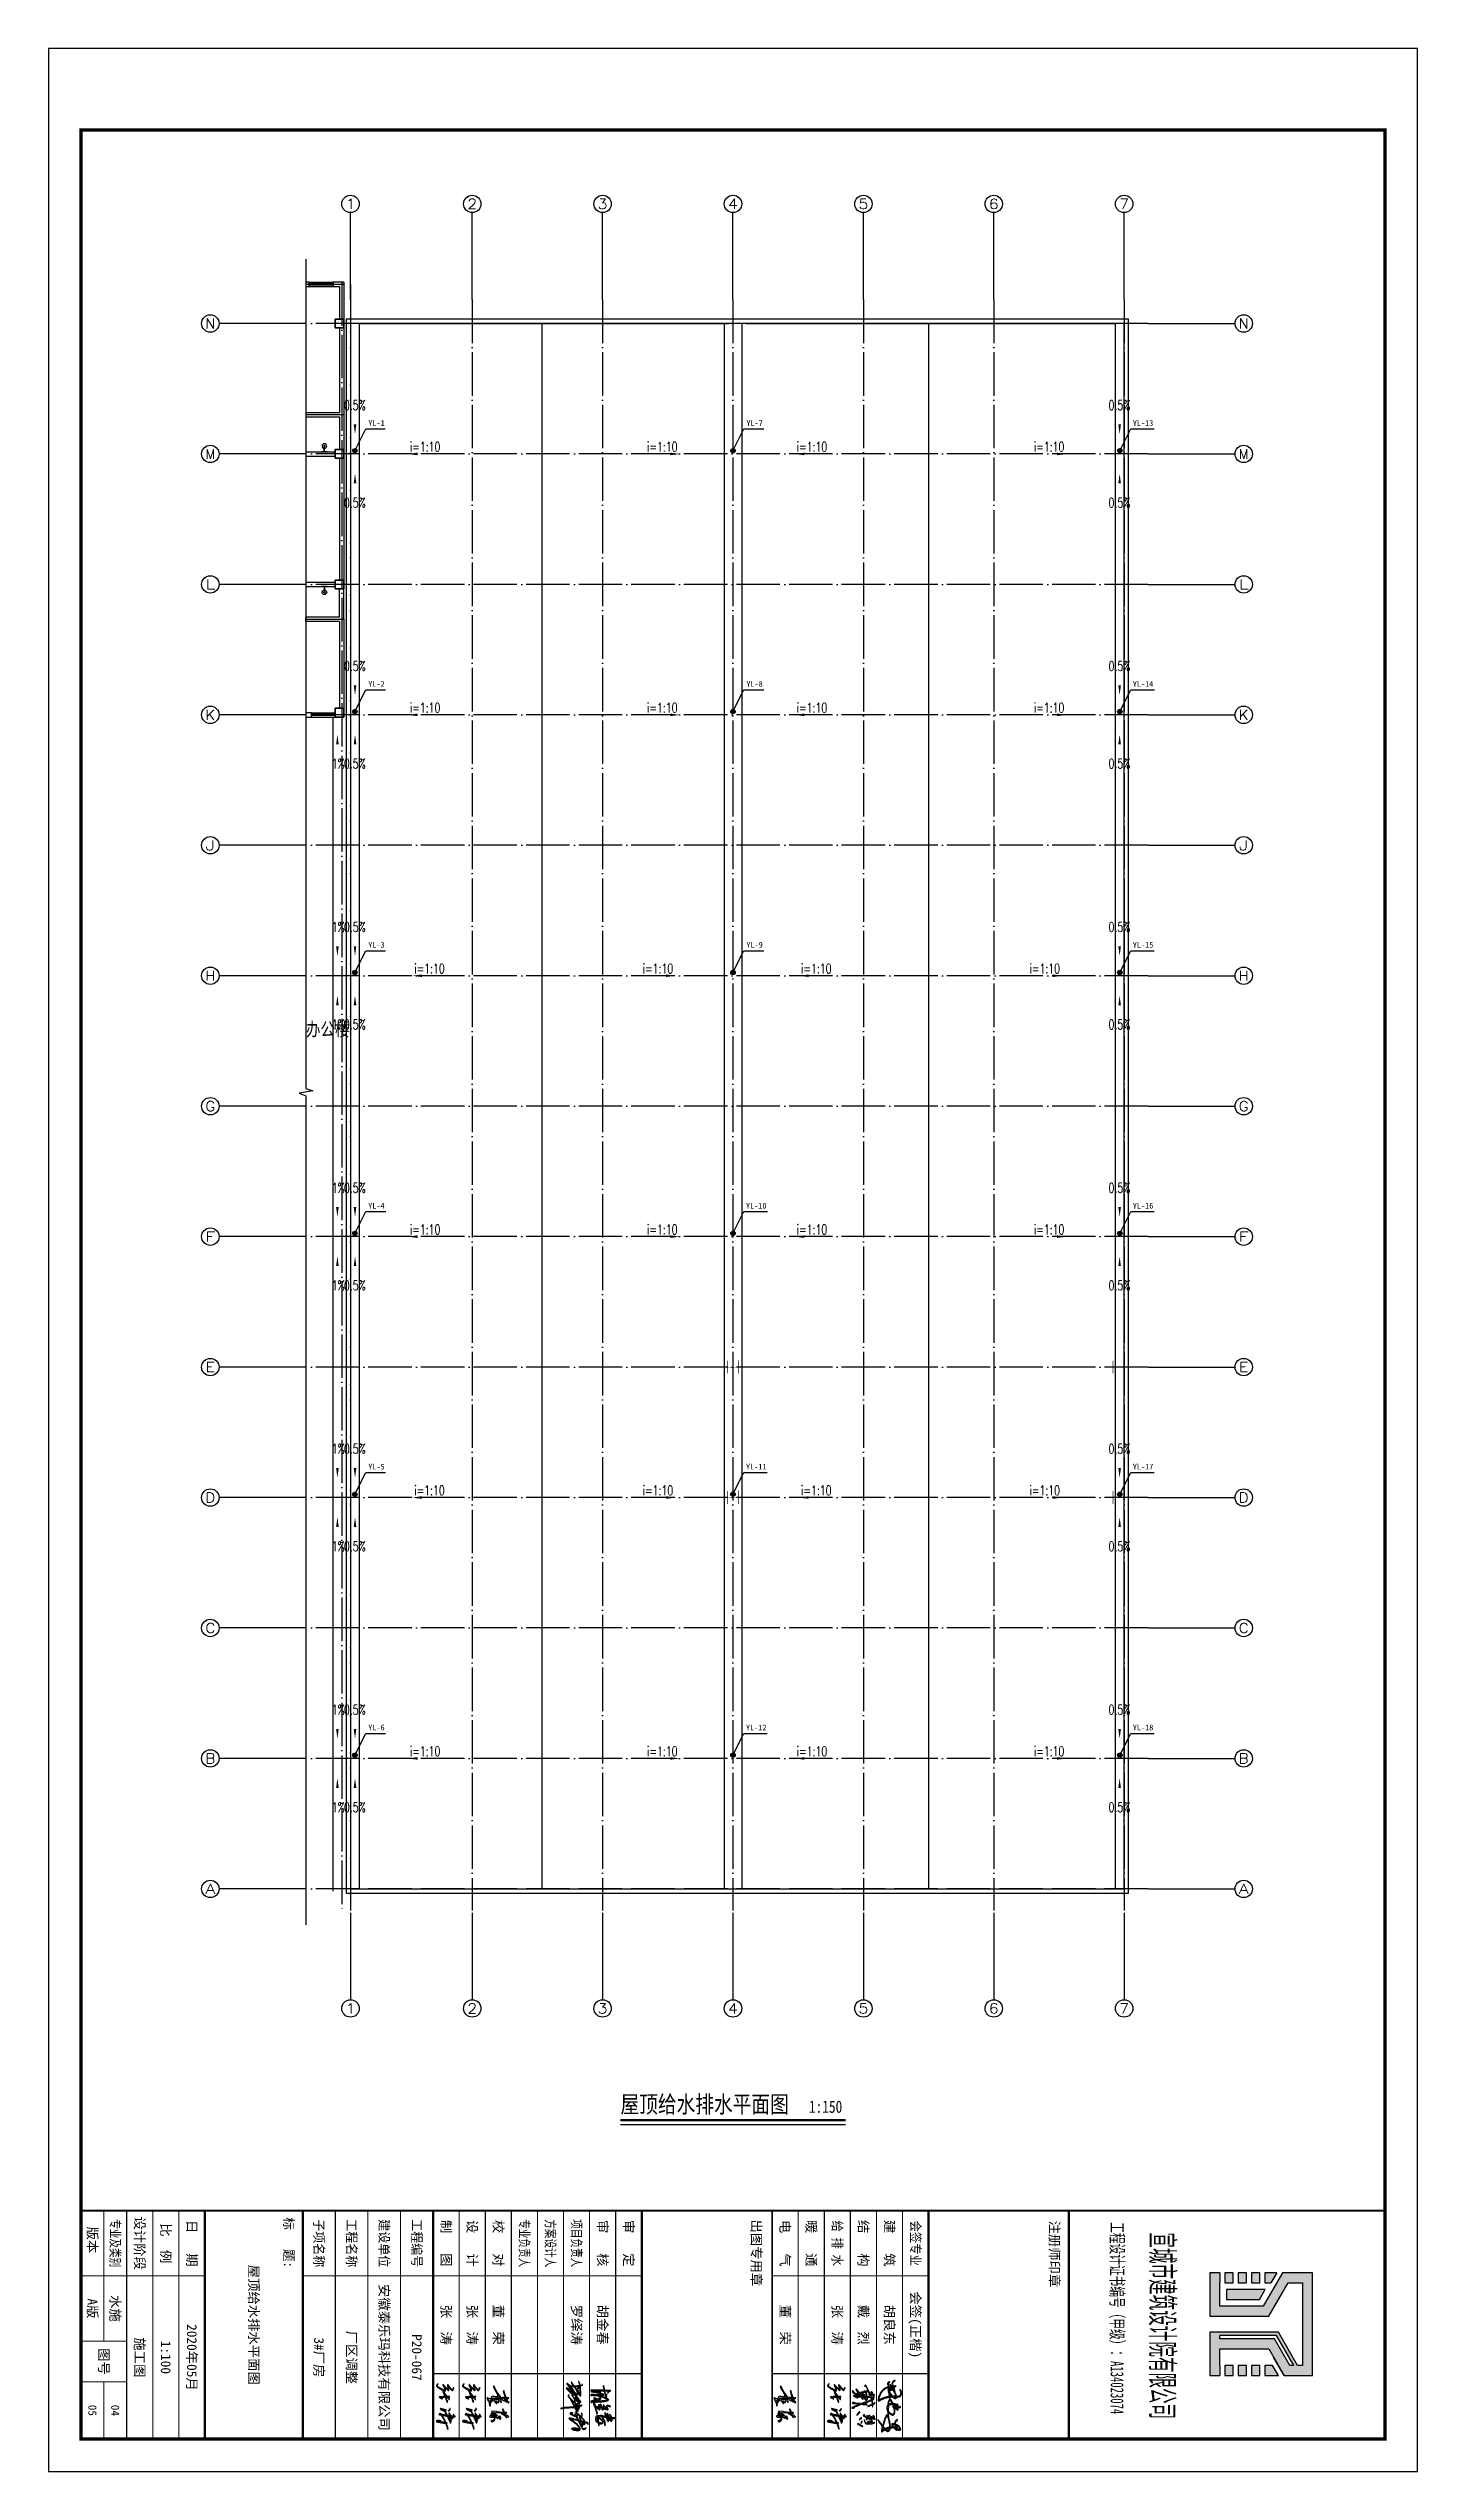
# Model space of a CAD drawing. Extents: x 12300 to 361047, y -1498650 to 1244242.
# Drawn here: x 298047 to 361047, y -30654 to 80796 of the extents above; entities that cross this region are included whole.
import ezdxf
from ezdxf.enums import TextEntityAlignment as Align

# ---------------------------------------------------------------- set-up
doc = ezdxf.new("R2010")
doc.units = 0
doc.header["$LTSCALE"] = 1000
doc.header["$MEASUREMENT"] = 0
doc.linetypes.add('DOTE', pattern=[2.42, 2, -0.2, 0.02, -0.2])
doc.layers.get('0').update_dxf_attribs({"color": 8, "linetype": 'CONTINUOUS'})
for name, color, linetype in [('AXIS', 8, 'CONTINUOUS'), ('AXIS_TEXT', 8, 'CONTINUOUS'), ('BZ_标准图框', 8, 'CONTINUOUS'), ('COLUMN', 9, 'CONTINUOUS'), ('DIM_SYMB', 8, 'CONTINUOUS'), ('DIM_雨水', 4, 'CONTINUOUS'), ('DOTE', 250, 'CONTINUOUS'), ('EQUIP_雨水', 7, 'CONTINUOUS'), ('PUB_TEXT', 8, 'CONTINUOUS'), ('RAIL', 8, 'CONTINUOUS'), ('TK(图框线)', 3, 'CONTINUOUS'), ('TWT_TITLE', 7, 'CONTINUOUS'), ('VPIPE-雨水', 4, 'TG_Y'), ('WALL', 8, 'CONTINUOUS'), ('WINDOW', 8, 'CONTINUOUS'), ('zz-2', 8, 'CONTINUOUS'), ('电子签名', 3, 'CONTINUOUS')]:
    doc.layers.add(name, color=color, linetype=linetype)
doc.layers.add('柱', color=9, linetype='CONTINUOUS', lineweight=35)
doc.styles.add('-宋体', font='', dxfattribs={"width": 0.8})
doc.styles.add('_TCH_AXIS', font='COMPLEX', dxfattribs={"bigfont": 'GBCBIG'})
doc.styles.add('_TCH_DIM', font='SIMPLEX', dxfattribs={"bigfont": 'GBCBIG'})
doc.styles.add('_TWT_SERIAL', font='', dxfattribs={"height": 3.5})
doc.styles.add('COMPLEX', font='COMPLEX')
doc.styles.add('ht', font='simhei.ttf', dxfattribs={"width": 0.8})
doc.styles.add('TG_LINETYPE', font='', dxfattribs={"height": 1.5})
doc.styles.add('宋体(0.8)', font='', dxfattribs={"width": 0.8})
doc.styles.get('-宋体').set_extended_font_data('SimSun')
doc.styles.get('_TWT_SERIAL').set_extended_font_data('SimSun')
doc.styles.get('TG_LINETYPE').set_extended_font_data('SimSun')
doc.styles.get('宋体(0.8)').set_extended_font_data('SimSun')
doc.linetypes.add('TG_Y', pattern='A,2,-0.3,["Y",TG_LINETYPE,S=0.1,R=0,X=-0.2,Y=-0.075],0', length=2.3)

msp = doc.modelspace()

# ---------------------------------------------------------------- texts
at = {"layer": 'BZ_标准图框', "color": 2}
for s, height, style, p in [('屋顶给水排水平面图', 450, 'ht', (307496.8, -23903.9)), ('1:100', 450, 'ht', (303446.8, -25403.9)), ('04', 375, '-宋体', (301121.8, -27841.4))]:
    msp.add_text(s, height=height, rotation=270, dxfattribs=dict(at, style=style)).set_placement(p, align=Align.MIDDLE_CENTER)
at = {"layer": 'DIM_SYMB', "color": 3, "style": 'ht', "width": 0.8}
for s, height, p in [('屋顶给水排水平面图', 788.61, (324370, -14153.9)), ('1:150', 563.29, (333042, -14153.9))]:
    msp.add_text(s, height=height, dxfattribs=at).set_placement(p)
at = {"layer": 'DIM_雨水', "color": 7, "style": '_TWT_SERIAL'}
for s, p in [('YL-1', (312765.7, 63436.1)), ('YL-7', (330163.4, 63436.1)), ('YL-13', (347943.5, 63436.1)), ('YL-2', (312763.6, 51436.1)), ('YL-8', (330163.4, 51436.1)), ('YL-14', (347942.7, 51436.1)), ('YL-3', (312763.6, 39436.1)), ('YL-9', (330163.2, 39436.1)), ('YL-15', (347943.5, 39436.1)), ('YL-4', (312762.2, 27436.1)), ('YL-10', (330143.2, 27436.1)), ('YL-16', (347943.2, 27436.1)), ('YL-5', (312763.6, 15436.1)), ('YL-11', (330144.7, 15436.1)), ('YL-17', (347943.4, 15436.1)), ('YL-6', (312763, 3436.1)), ('YL-12', (330143.5, 3436.1)), ('YL-18', (347943.4, 3436.1))]:
    msp.add_text(s, height=264.35, dxfattribs=at).set_placement(p)

# ---------------------------------------------------------------- blocks, each defined once
blk = doc.blocks.new('_FZHK')
blk.add_lwpolyline([(-0.5, -0.5), (0.5, -0.5), (0.5, 0.5), (-0.5, 0.5)], close=True)
blk = doc.blocks.new('$WINLIB2D$00000001')
at = {"color": 0}
for points in [[(-0.5, 0.5), (-0.5, -0.5)], [(-0.5, 0.5), (0.5, 0.5)], [(0.5, 0.17), (-0.5, 0.17)], [(0.5, -0.5), (0.5, 0.5)], [(0.5, -0.17), (-0.5, -0.17)], [(-0.5, -0.5), (0.5, -0.5)]]:
    blk.add_lwpolyline(points, dxfattribs=at)
blk = doc.blocks.new('$plan$00001626')
blk.add_line((-10, 0), (10, 0))
blk.add_arc((0, -260), 10.5, 197.23809, 342.76191)
at = {"layer": 'zz-2'}
for points in [[(-124, 0), (133, 0)], [(-10, 0), (-10, -263)], [(10, 0), (10, -263)]]:
    blk.add_lwpolyline(points, dxfattribs=at)
for radius, start, end in [(108, 95.30603, 84.69397), (28.3, 110.67249, 69.32751)]:
    blk.add_arc((0, -262), radius, start, end, dxfattribs=at)
blk = doc.blocks.new('_AXISO')
blk.add_circle((0, 0), 0.5)
at = {"layer": 'AXIS_TEXT', "style": 'COMPLEX', "width": 1.041667}
blk.add_attdef('A', text='', height=0.56, dxfattribs=at).set_placement((-0.25, -0.28), (0.25, -0.28), align=Align.FIT)
blk = doc.blocks.new('WF-CF')
at = {"ltscale": 10, "const_width": 20}
for points in [[(631328, 15288), (631328, 15873)], [(631815, 15306), (631815, 15891)], [(631815, 15306), (631815, 15891)], [(631815, 15306), (631815, 15891)], [(631815, 15304), (631815, 15889)], [(631815, 15288), (631815, 15873)], [(631815, 15288), (631815, 15873)], [(649056, 15288), (649056, 15873)], [(649544, 15306), (649544, 15891)], [(649544, 15306), (649544, 15891)], [(649544, 15306), (649544, 15891)], [(649544, 15304), (649544, 15889)], [(649544, 15288), (649544, 15873)], [(649544, 15288), (649544, 15873)], [(631328, 15580), (631815, 15580)], [(649056, 15580), (649544, 15580)], [(631328, 9288), (631328, 9873)], [(631328, 9580), (631815, 9580)], [(631815, 9306), (631815, 9891)], [(631815, 9306), (631815, 9891)], [(631815, 9306), (631815, 9891)], [(631815, 9304), (631815, 9889)], [(631815, 9288), (631815, 9873)], [(631815, 9288), (631815, 9873)], [(649056, 9288), (649056, 9873)], [(649056, 9580), (649544, 9580)], [(649544, 9306), (649544, 9891)], [(649544, 9306), (649544, 9891)], [(649544, 9306), (649544, 9891)], [(649544, 9304), (649544, 9889)], [(649544, 9288), (649544, 9873)], [(649544, 9288), (649544, 9873)]]:
    blk.add_lwpolyline(points, dxfattribs=at)
at = {"layer": 'AXIS'}
for p, q in [((613971, 64680), (613971, 68680)), ((619571, 64680), (619571, 68680)), ((625571, 64680), (625571, 68680)), ((631571, 64680), (631571, 68680)), ((637571, 64680), (637571, 68680)), ((643571, 64680), (643571, 68680)), ((649571, 64680), (649571, 68680)), ((611921, 63580), (607921, 63580)), ((650671, 63580), (654671, 63580)), ((611921, 57580), (607921, 57580)), ((650671, 57580), (654671, 57580)), ((611921, 51580), (607921, 51580)), ((650671, 51580), (654671, 51580)), ((611921, 45580), (607921, 45580)), ((650671, 45580), (654671, 45580)), ((611921, 39580), (607921, 39580)), ((650671, 39580), (654671, 39580)), ((611921, 33580), (607921, 33580)), ((650671, 33580), (654671, 33580)), ((611921, 27580), (607921, 27580)), ((650671, 27580), (654671, 27580)), ((611921, 21580), (607921, 21580)), ((650671, 21580), (654671, 21580)), ((611921, 15580), (607921, 15580)), ((650671, 15580), (654671, 15580)), ((611921, 9580), (607921, 9580)), ((650671, 9580), (654671, 9580)), ((611921, 3580), (607921, 3580)), ((650671, 3580), (654671, 3580)), ((611921, -2420), (607921, -2420)), ((650671, -2420), (654671, -2420)), ((611921, -8420), (607921, -8420)), ((650671, -8420), (654671, -8420)), ((613971, -9520), (613971, -13520)), ((619571, -9520), (619571, -13520)), ((625571, -9520), (625571, -13520)), ((631571, -9520), (631571, -13520)), ((637571, -9520), (637571, -13520)), ((643571, -9520), (643571, -13520)), ((649571, -9520), (649571, -13520))]:
    blk.add_line(p, q, dxfattribs=at)
at = {"layer": 'DIM_SYMB'}
blk.add_lwpolyline([(611921, 66533), (611921, 28400), (612236, 28286), (611606, 28175), (611921, 28063), (611921, -10070)], dxfattribs=at)
for points in [[(614179, 59496, 0, 0, 0), (614179, 58489, 0, 120, 0), (614179, 58939, 0, 0, 0)], [(649362, 59496, 0, 0, 0), (649362, 58489, 0, 120, 0), (649362, 58939, 0, 0, 0)], [(618219, 57580, 0, 0, 0), (616610, 57580, 0, 120, 0), (617060, 57580, 0, 0, 0)], [(627523, 57580, 0, 0, 0), (629132, 57580, 0, 120, 0), (628682, 57580, 0, 0, 0)], [(636019, 57580, 0, 0, 0), (634410, 57580, 0, 120, 0), (634860, 57580, 0, 0, 0)], [(645323, 57580, 0, 0, 0), (646932, 57580, 0, 120, 0), (646482, 57580, 0, 0, 0)], [(614179, 55665, 0, 0, 0), (614179, 56672, 0, 120, 0), (614179, 56222, 0, 0, 0)], [(649362, 55665, 0, 0, 0), (649362, 56672, 0, 120, 0), (649362, 56222, 0, 0, 0)], [(614179, 47496, 0, 0, 0), (614179, 46489, 0, 120, 0), (614179, 46939, 0, 0, 0)], [(649362, 47496, 0, 0, 0), (649362, 46489, 0, 120, 0), (649362, 46939, 0, 0, 0)], [(613368, 43665, 0, 0, 0), (613368, 44672, 0, 120, 0), (613368, 44222, 0, 0, 0)], [(614179, 43665, 0, 0, 0), (614179, 44672, 0, 120, 0), (614179, 44222, 0, 0, 0)], [(618219, 45580, 0, 0, 0), (616610, 45580, 0, 120, 0), (617060, 45580, 0, 0, 0)], [(627523, 45580, 0, 0, 0), (629132, 45580, 0, 120, 0), (628682, 45580, 0, 0, 0)], [(636019, 45580, 0, 0, 0), (634410, 45580, 0, 120, 0), (634860, 45580, 0, 0, 0)], [(645323, 45580, 0, 0, 0), (646932, 45580, 0, 120, 0), (646482, 45580, 0, 0, 0)], [(649362, 43665, 0, 0, 0), (649362, 44672, 0, 120, 0), (649362, 44222, 0, 0, 0)], [(613368, 35496, 0, 0, 0), (613368, 34489, 0, 120, 0), (613368, 34939, 0, 0, 0)], [(614179, 35496, 0, 0, 0), (614179, 34489, 0, 120, 0), (614179, 34939, 0, 0, 0)], [(649362, 35496, 0, 0, 0), (649362, 34489, 0, 120, 0), (649362, 34939, 0, 0, 0)], [(618419, 33580, 0, 0, 0), (616810, 33580, 0, 120, 0), (617260, 33580, 0, 0, 0)], [(627323, 33580, 0, 0, 0), (628932, 33580, 0, 120, 0), (628482, 33580, 0, 0, 0)], [(636219, 33580, 0, 0, 0), (634610, 33580, 0, 120, 0), (635060, 33580, 0, 0, 0)], [(645123, 33580, 0, 0, 0), (646732, 33580, 0, 120, 0), (646282, 33580, 0, 0, 0)], [(613368, 31665, 0, 0, 0), (613368, 32672, 0, 120, 0), (613368, 32222, 0, 0, 0)], [(614179, 31665, 0, 0, 0), (614179, 32672, 0, 120, 0), (614179, 32222, 0, 0, 0)], [(649362, 31665, 0, 0, 0), (649362, 32672, 0, 120, 0), (649362, 32222, 0, 0, 0)], [(613368, 23496, 0, 0, 0), (613368, 22489, 0, 120, 0), (613368, 22939, 0, 0, 0)], [(614179, 23496, 0, 0, 0), (614179, 22489, 0, 120, 0), (614179, 22939, 0, 0, 0)], [(649362, 23496, 0, 0, 0), (649362, 22489, 0, 120, 0), (649362, 22939, 0, 0, 0)], [(618219, 21580, 0, 0, 0), (616610, 21580, 0, 120, 0), (617060, 21580, 0, 0, 0)], [(627523, 21580, 0, 0, 0), (629132, 21580, 0, 120, 0), (628682, 21580, 0, 0, 0)], [(636019, 21580, 0, 0, 0), (634410, 21580, 0, 120, 0), (634860, 21580, 0, 0, 0)], [(645323, 21580, 0, 0, 0), (646932, 21580, 0, 120, 0), (646482, 21580, 0, 0, 0)], [(613368, 19665, 0, 0, 0), (613368, 20672, 0, 120, 0), (613368, 20222, 0, 0, 0)], [(614179, 19665, 0, 0, 0), (614179, 20672, 0, 120, 0), (614179, 20222, 0, 0, 0)], [(649362, 19665, 0, 0, 0), (649362, 20672, 0, 120, 0), (649362, 20222, 0, 0, 0)], [(613368, 11496, 0, 0, 0), (613368, 10489, 0, 120, 0), (613368, 10939, 0, 0, 0)], [(614179, 11496, 0, 0, 0), (614179, 10489, 0, 120, 0), (614179, 10939, 0, 0, 0)], [(649362, 11496, 0, 0, 0), (649362, 10489, 0, 120, 0), (649362, 10939, 0, 0, 0)], [(618419, 9580, 0, 0, 0), (616810, 9580, 0, 120, 0), (617260, 9580, 0, 0, 0)], [(627323, 9580, 0, 0, 0), (628932, 9580, 0, 120, 0), (628482, 9580, 0, 0, 0)], [(636219, 9580, 0, 0, 0), (634610, 9580, 0, 120, 0), (635060, 9580, 0, 0, 0)], [(645123, 9580, 0, 0, 0), (646732, 9580, 0, 120, 0), (646282, 9580, 0, 0, 0)], [(613368, 7665, 0, 0, 0), (613368, 8672, 0, 120, 0), (613368, 8222, 0, 0, 0)], [(614179, 7665, 0, 0, 0), (614179, 8672, 0, 120, 0), (614179, 8222, 0, 0, 0)], [(649362, 7665, 0, 0, 0), (649362, 8672, 0, 120, 0), (649362, 8222, 0, 0, 0)], [(613368, -504, 0, 0, 0), (613368, -1511, 0, 120, 0), (613368, -1061, 0, 0, 0)], [(614179, -504, 0, 0, 0), (614179, -1511, 0, 120, 0), (614179, -1061, 0, 0, 0)], [(649362, -504, 0, 0, 0), (649362, -1511, 0, 120, 0), (649362, -1061, 0, 0, 0)], [(613368, -4335, 0, 0, 0), (613368, -3328, 0, 120, 0), (613368, -3778, 0, 0, 0)], [(614179, -4335, 0, 0, 0), (614179, -3328, 0, 120, 0), (614179, -3778, 0, 0, 0)], [(618219, -2420, 0, 0, 0), (616610, -2420, 0, 120, 0), (617060, -2420, 0, 0, 0)], [(627523, -2420, 0, 0, 0), (629132, -2420, 0, 120, 0), (628682, -2420, 0, 0, 0)], [(636019, -2420, 0, 0, 0), (634410, -2420, 0, 120, 0), (634860, -2420, 0, 0, 0)], [(645323, -2420, 0, 0, 0), (646932, -2420, 0, 120, 0), (646482, -2420, 0, 0, 0)], [(649362, -4335, 0, 0, 0), (649362, -3328, 0, 120, 0), (649362, -3778, 0, 0, 0)]]:
    blk.add_lwpolyline(points, format="xyseb", dxfattribs=at)
at = {"layer": 'DOTE', "linetype": 'DOTE'}
for p, q in [((613671, 65380), (611921, 65380)), ((613571, 65480), (613571, -9420)), ((613971, 65380), (613971, -9420)), ((613971, 64680), (613971, -9420)), ((619571, 64680), (619571, -9420)), ((625571, 64680), (625571, -9420)), ((631571, 64680), (631571, -9420)), ((637571, 64680), (637571, -9420)), ((643571, 64680), (643571, -9420)), ((649571, 64680), (649571, -9420)), ((650671, 63580), (611921, 63580)), ((613671, 59380), (611921, 59380)), ((650671, 57580), (611921, 57580)), ((650671, 51580), (611921, 51580)), ((611921, 49980), (613671, 49980)), ((650671, 45580), (611921, 45580)), ((650671, 39580), (611921, 39580)), ((650671, 33580), (611921, 33580)), ((650671, 27580), (611921, 27580)), ((650671, 21580), (611921, 21580)), ((650671, 15580), (611921, 15580)), ((650671, 9580), (611921, 9580)), ((650671, 3580), (611921, 3580)), ((650671, -2420), (611921, -2420)), ((650671, -8420), (611921, -8420))]:
    blk.add_line(p, q, dxfattribs=at)
at = {"layer": 'RAIL', "ltscale": 0.5}
for p, q in [((649571, 63580), (613971, 63580)), ((613971, 63580), (613971, -8420)), ((613971, 63580), (613971, -8420)), ((614371, 63580), (614371, -8420)), ((614371, 63580), (631371, 63580)), ((622771, 63580), (622771, -8420)), ((631171, 63580), (631171, -8420)), ((631971, 63580), (631971, -8420)), ((632171, 63580), (649171, 63580)), ((640571, 63580), (640571, -8420)), ((649171, -8420), (649171, 63580)), ((649571, -8420), (649571, 63580)), ((613171, -8520), (613171, 45480)), ((613971, -8420), (649571, -8420)), ((614371, -8420), (631171, -8420)), ((631971, -8420), (649171, -8420))]:
    blk.add_line(p, q, dxfattribs=at)
blk.add_lwpolyline([(613771, -8620), (649771, -8620), (649771, 63780), (613771, 63780)], close=True, dxfattribs=at)
at = {"layer": 'RAIL', "ltscale": 0.5, "const_width": 0.0001}
for points in [[(611921, -8620), (613671, -8620), (613671, 45480)], [(611921, -8520), (613571, -8520), (613571, 45480)]]:
    blk.add_lwpolyline(points, dxfattribs=at)
at = {"layer": 'WALL'}
for p, q in [((612071, 65480), (611921, 65480)), ((611921, 65480), (611921, 65280)), ((611921, 65280), (612071, 65280)), ((612071, 65280), (612071, 65480)), ((613671, 65480), (613171, 65480)), ((613171, 65480), (613171, 65280)), ((613171, 65280), (613471, 65280)), ((613471, 65280), (613471, 63780)), ((613671, 65480), (613671, 63780)), ((613471, 63380), (613471, 59480)), ((613671, 63380), (613671, 59380)), ((611921, 59480), (613471, 59480)), ((611921, 59480), (611921, 59280)), ((611921, 59280), (613471, 59280)), ((613471, 59280), (613471, 57780)), ((613671, 59380), (613671, 57780)), ((611921, 57680), (613271, 57680)), ((611921, 57680), (611921, 57480)), ((611921, 57480), (613271, 57480)), ((613471, 57380), (613471, 51780)), ((613671, 57380), (613671, 51780)), ((611921, 51680), (613271, 51680)), ((611921, 51680), (611921, 51480)), ((611921, 51480), (613271, 51480)), ((613471, 50080), (613471, 51380)), ((613671, 49980), (613671, 51380)), ((613471, 50080), (611921, 50080)), ((611921, 49880), (611921, 50080)), ((613471, 49880), (611921, 49880)), ((613471, 49880), (613471, 45880)), ((613671, 49980), (613671, 45880)), ((612171, 45680), (611921, 45680)), ((611921, 45680), (611921, 45480)), ((611921, 45480), (612171, 45480)), ((612171, 45480), (612171, 45680))]:
    blk.add_line(p, q, dxfattribs=at)
at = {"layer": '柱', "ltscale": 1}
for points in [[(613671, 63380), (613671, 63780), (613271, 63780), (613271, 63380)], [(613671, 57380), (613671, 57780), (613271, 57780), (613271, 57380)], [(613671, 51380), (613671, 51780), (613271, 51780), (613271, 51380)], [(613671, 45480), (613671, 45880), (613271, 45880), (613271, 45480)]]:
    blk.add_lwpolyline(points, close=True, dxfattribs=at)
at = {"layer": 'AXIS'}
ref = blk.add_blockref('_AXISO', (613971, 69080), dxfattribs=dict(at, xscale=800, yscale=800, zscale=800))
ref.add_attrib('A', '1', dxfattribs={"layer": 'AXIS_TEXT', "height": 453, "style": '_TCH_AXIS', "width": 2.333333}).set_placement((613745, 68854), (614198, 68854), align=Align.FIT)
ref = blk.add_blockref('_AXISO', (619571, 69080), dxfattribs=dict(at, xscale=800, yscale=800, zscale=800))
ref.add_attrib('A', '2', dxfattribs={"layer": 'AXIS_TEXT', "height": 453, "style": '_TCH_AXIS', "width": 1.5}).set_placement((619345, 68854), (619798, 68854), align=Align.FIT)
ref = blk.add_blockref('_AXISO', (625571, 69080), dxfattribs=dict(at, xscale=800, yscale=800, zscale=800))
ref.add_attrib('A', '3', dxfattribs={"layer": 'AXIS_TEXT', "height": 453, "style": '_TCH_AXIS', "width": 1.5}).set_placement((625345, 68854), (625798, 68854), align=Align.FIT)
ref = blk.add_blockref('_AXISO', (631571, 69080), dxfattribs=dict(at, xscale=800, yscale=800, zscale=800))
ref.add_attrib('A', '4', dxfattribs={"layer": 'AXIS_TEXT', "height": 453, "style": '_TCH_AXIS', "width": 1.3125}).set_placement((631345, 68854), (631798, 68854), align=Align.FIT)
ref = blk.add_blockref('_AXISO', (637571, 69080), dxfattribs=dict(at, xscale=800, yscale=800, zscale=800))
ref.add_attrib('A', '5', dxfattribs={"layer": 'AXIS_TEXT', "height": 453, "style": '_TCH_AXIS', "width": 1.5}).set_placement((637345, 68854), (637798, 68854), align=Align.FIT)
ref = blk.add_blockref('_AXISO', (643571, 69080), dxfattribs=dict(at, xscale=800, yscale=800, zscale=800))
ref.add_attrib('A', '6', dxfattribs={"layer": 'AXIS_TEXT', "height": 453, "style": '_TCH_AXIS', "width": 1.5}).set_placement((643345, 68854), (643798, 68854), align=Align.FIT)
ref = blk.add_blockref('_AXISO', (649571, 69080), dxfattribs=dict(at, xscale=800, yscale=800, zscale=800))
ref.add_attrib('A', '7', dxfattribs={"layer": 'AXIS_TEXT', "height": 453, "style": '_TCH_AXIS', "width": 1.5}).set_placement((649345, 68854), (649798, 68854), align=Align.FIT)
ref = blk.add_blockref('_AXISO', (607521, 63580), dxfattribs=dict(at, xscale=800, yscale=800, zscale=800))
ref.add_attrib('A', 'N', dxfattribs={"layer": 'AXIS_TEXT', "height": 453, "style": '_TCH_AXIS', "width": 1.105263}).set_placement((607295, 63354), (607748, 63354), align=Align.FIT)
ref = blk.add_blockref('_AXISO', (655071, 63580), dxfattribs=dict(at, xscale=800, yscale=800, zscale=800))
ref.add_attrib('A', 'N', dxfattribs={"layer": 'AXIS_TEXT', "height": 453, "style": '_TCH_AXIS', "width": 1.105263}).set_placement((654845, 63354), (655298, 63354), align=Align.FIT)
ref = blk.add_blockref('_AXISO', (607521, 57580), dxfattribs=dict(at, xscale=800, yscale=800, zscale=800))
ref.add_attrib('A', 'M', dxfattribs={"layer": 'AXIS_TEXT', "height": 453, "style": '_TCH_AXIS'}).set_placement((607295, 57354), (607748, 57354), align=Align.FIT)
ref = blk.add_blockref('_AXISO', (655071, 57580), dxfattribs=dict(at, xscale=800, yscale=800, zscale=800))
ref.add_attrib('A', 'M', dxfattribs={"layer": 'AXIS_TEXT', "height": 453, "style": '_TCH_AXIS'}).set_placement((654845, 57354), (655298, 57354), align=Align.FIT)
ref = blk.add_blockref('_AXISO', (607521, 51580), dxfattribs=dict(at, xscale=800, yscale=800, zscale=800))
ref.add_attrib('A', 'L', dxfattribs={"layer": 'AXIS_TEXT', "height": 453, "style": '_TCH_AXIS', "width": 1.4}).set_placement((607295, 51354), (607748, 51354), align=Align.FIT)
ref = blk.add_blockref('_AXISO', (655071, 51580), dxfattribs=dict(at, xscale=800, yscale=800, zscale=800))
ref.add_attrib('A', 'L', dxfattribs={"layer": 'AXIS_TEXT', "height": 453, "style": '_TCH_AXIS', "width": 1.4}).set_placement((654845, 51354), (655298, 51354), align=Align.FIT)
ref = blk.add_blockref('_AXISO', (607521, 45580), dxfattribs=dict(at, xscale=800, yscale=800, zscale=800))
ref.add_attrib('A', 'K', dxfattribs={"layer": 'AXIS_TEXT', "height": 453, "style": '_TCH_AXIS', "width": 1.105263}).set_placement((607295, 45354), (607748, 45354), align=Align.FIT)
ref = blk.add_blockref('_AXISO', (655071, 45580), dxfattribs=dict(at, xscale=800, yscale=800, zscale=800))
ref.add_attrib('A', 'K', dxfattribs={"layer": 'AXIS_TEXT', "height": 453, "style": '_TCH_AXIS', "width": 1.105263}).set_placement((654845, 45354), (655298, 45354), align=Align.FIT)
ref = blk.add_blockref('_AXISO', (607521, 39580), dxfattribs=dict(at, xscale=800, yscale=800, zscale=800))
ref.add_attrib('A', 'J', dxfattribs={"layer": 'AXIS_TEXT', "height": 453, "style": '_TCH_AXIS', "width": 1.909091}).set_placement((607295, 39354), (607748, 39354), align=Align.FIT)
ref = blk.add_blockref('_AXISO', (655071, 39580), dxfattribs=dict(at, xscale=800, yscale=800, zscale=800))
ref.add_attrib('A', 'J', dxfattribs={"layer": 'AXIS_TEXT', "height": 453, "style": '_TCH_AXIS', "width": 1.909091}).set_placement((654845, 39354), (655298, 39354), align=Align.FIT)
ref = blk.add_blockref('_AXISO', (607521, 33580), dxfattribs=dict(at, xscale=800, yscale=800, zscale=800))
ref.add_attrib('A', 'H', dxfattribs={"layer": 'AXIS_TEXT', "height": 453, "style": '_TCH_AXIS', "width": 1.05}).set_placement((607295, 33354), (607748, 33354), align=Align.FIT)
ref = blk.add_blockref('_AXISO', (655071, 33580), dxfattribs=dict(at, xscale=800, yscale=800, zscale=800))
ref.add_attrib('A', 'H', dxfattribs={"layer": 'AXIS_TEXT', "height": 453, "style": '_TCH_AXIS', "width": 1.05}).set_placement((654845, 33354), (655298, 33354), align=Align.FIT)
ref = blk.add_blockref('_AXISO', (607521, 27580), dxfattribs=dict(at, xscale=800, yscale=800, zscale=800))
ref.add_attrib('A', 'G', dxfattribs={"layer": 'AXIS_TEXT', "height": 453, "style": '_TCH_AXIS', "width": 1.166667}).set_placement((607295, 27354), (607748, 27354), align=Align.FIT)
ref = blk.add_blockref('_AXISO', (655071, 27580), dxfattribs=dict(at, xscale=800, yscale=800, zscale=800))
ref.add_attrib('A', 'G', dxfattribs={"layer": 'AXIS_TEXT', "height": 453, "style": '_TCH_AXIS', "width": 1.166667}).set_placement((654845, 27354), (655298, 27354), align=Align.FIT)
ref = blk.add_blockref('_AXISO', (607521, 21580), dxfattribs=dict(at, xscale=800, yscale=800, zscale=800))
ref.add_attrib('A', 'F', dxfattribs={"layer": 'AXIS_TEXT', "height": 453, "style": '_TCH_AXIS', "width": 1.3125}).set_placement((607295, 21354), (607748, 21354), align=Align.FIT)
ref = blk.add_blockref('_AXISO', (655071, 21580), dxfattribs=dict(at, xscale=800, yscale=800, zscale=800))
ref.add_attrib('A', 'F', dxfattribs={"layer": 'AXIS_TEXT', "height": 453, "style": '_TCH_AXIS', "width": 1.3125}).set_placement((654845, 21354), (655298, 21354), align=Align.FIT)
ref = blk.add_blockref('_AXISO', (607521, 15580), dxfattribs=dict(at, xscale=800, yscale=800, zscale=800))
ref.add_attrib('A', 'E', dxfattribs={"layer": 'AXIS_TEXT', "height": 453, "style": '_TCH_AXIS', "width": 1.3125}).set_placement((607295, 15354), (607748, 15354), align=Align.FIT)
ref = blk.add_blockref('_AXISO', (655071, 15580), dxfattribs=dict(at, xscale=800, yscale=800, zscale=800))
ref.add_attrib('A', 'E', dxfattribs={"layer": 'AXIS_TEXT', "height": 453, "style": '_TCH_AXIS', "width": 1.3125}).set_placement((654845, 15354), (655298, 15354), align=Align.FIT)
ref = blk.add_blockref('_AXISO', (607521, 9580), dxfattribs=dict(at, xscale=800, yscale=800, zscale=800))
ref.add_attrib('A', 'D', dxfattribs={"layer": 'AXIS_TEXT', "height": 453, "style": '_TCH_AXIS', "width": 1.235294}).set_placement((607295, 9354), (607748, 9354), align=Align.FIT)
ref = blk.add_blockref('_AXISO', (655071, 9580), dxfattribs=dict(at, xscale=800, yscale=800, zscale=800))
ref.add_attrib('A', 'D', dxfattribs={"layer": 'AXIS_TEXT', "height": 453, "style": '_TCH_AXIS', "width": 1.235294}).set_placement((654845, 9354), (655298, 9354), align=Align.FIT)
ref = blk.add_blockref('_AXISO', (607521, 3580), dxfattribs=dict(at, xscale=800, yscale=800, zscale=800))
ref.add_attrib('A', 'C', dxfattribs={"layer": 'AXIS_TEXT', "height": 453, "style": '_TCH_AXIS', "width": 1.4}).set_placement((607295, 3354), (607748, 3354), align=Align.FIT)
ref = blk.add_blockref('_AXISO', (655071, 3580), dxfattribs=dict(at, xscale=800, yscale=800, zscale=800))
ref.add_attrib('A', 'C', dxfattribs={"layer": 'AXIS_TEXT', "height": 453, "style": '_TCH_AXIS', "width": 1.4}).set_placement((654845, 3354), (655298, 3354), align=Align.FIT)
ref = blk.add_blockref('_AXISO', (607521, -2420), dxfattribs=dict(at, xscale=800, yscale=800, zscale=800))
ref.add_attrib('A', 'B', dxfattribs={"layer": 'AXIS_TEXT', "height": 453, "style": '_TCH_AXIS', "width": 1.235294}).set_placement((607295, -2646), (607748, -2646), align=Align.FIT)
ref = blk.add_blockref('_AXISO', (655071, -2420), dxfattribs=dict(at, xscale=800, yscale=800, zscale=800))
ref.add_attrib('A', 'B', dxfattribs={"layer": 'AXIS_TEXT', "height": 453, "style": '_TCH_AXIS', "width": 1.235294}).set_placement((654845, -2646), (655298, -2646), align=Align.FIT)
ref = blk.add_blockref('_AXISO', (607521, -8420), dxfattribs=dict(at, xscale=800, yscale=800, zscale=800))
ref.add_attrib('A', 'A', dxfattribs={"layer": 'AXIS_TEXT', "height": 453, "style": '_TCH_AXIS', "width": 1.166667}).set_placement((607295, -8646), (607748, -8646), align=Align.FIT)
ref = blk.add_blockref('_AXISO', (655071, -8420), dxfattribs=dict(at, xscale=800, yscale=800, zscale=800))
ref.add_attrib('A', 'A', dxfattribs={"layer": 'AXIS_TEXT', "height": 453, "style": '_TCH_AXIS', "width": 1.166667}).set_placement((654845, -8646), (655298, -8646), align=Align.FIT)
ref = blk.add_blockref('_AXISO', (613971, -13920), dxfattribs=dict(at, xscale=800, yscale=800, zscale=800))
ref.add_attrib('A', '1', dxfattribs={"layer": 'AXIS_TEXT', "height": 453, "style": '_TCH_AXIS', "width": 2.333333}).set_placement((613745, -14146), (614198, -14146), align=Align.FIT)
ref = blk.add_blockref('_AXISO', (619571, -13920), dxfattribs=dict(at, xscale=800, yscale=800, zscale=800))
ref.add_attrib('A', '2', dxfattribs={"layer": 'AXIS_TEXT', "height": 453, "style": '_TCH_AXIS', "width": 1.5}).set_placement((619345, -14146), (619798, -14146), align=Align.FIT)
ref = blk.add_blockref('_AXISO', (625571, -13920), dxfattribs=dict(at, xscale=800, yscale=800, zscale=800))
ref.add_attrib('A', '3', dxfattribs={"layer": 'AXIS_TEXT', "height": 453, "style": '_TCH_AXIS', "width": 1.5}).set_placement((625345, -14146), (625798, -14146), align=Align.FIT)
ref = blk.add_blockref('_AXISO', (631571, -13920), dxfattribs=dict(at, xscale=800, yscale=800, zscale=800))
ref.add_attrib('A', '4', dxfattribs={"layer": 'AXIS_TEXT', "height": 453, "style": '_TCH_AXIS', "width": 1.3125}).set_placement((631345, -14146), (631798, -14146), align=Align.FIT)
ref = blk.add_blockref('_AXISO', (637571, -13920), dxfattribs=dict(at, xscale=800, yscale=800, zscale=800))
ref.add_attrib('A', '5', dxfattribs={"layer": 'AXIS_TEXT', "height": 453, "style": '_TCH_AXIS', "width": 1.5}).set_placement((637345, -14146), (637798, -14146), align=Align.FIT)
ref = blk.add_blockref('_AXISO', (643571, -13920), dxfattribs=dict(at, xscale=800, yscale=800, zscale=800))
ref.add_attrib('A', '6', dxfattribs={"layer": 'AXIS_TEXT', "height": 453, "style": '_TCH_AXIS', "width": 1.5}).set_placement((643345, -14146), (643798, -14146), align=Align.FIT)
ref = blk.add_blockref('_AXISO', (649571, -13920), dxfattribs=dict(at, xscale=800, yscale=800, zscale=800))
ref.add_attrib('A', '7', dxfattribs={"layer": 'AXIS_TEXT', "height": 453, "style": '_TCH_AXIS', "width": 1.5}).set_placement((649345, -14146), (649798, -14146), align=Align.FIT)
at = {"layer": 'COLUMN', "xscale": 400, "yscale": 400, "zscale": 400}
for p in [(613471, 63580), (613471, 57580), (613471, 51580), (613471, 45680)]:
    blk.add_blockref('_FZHK', p, dxfattribs=at)
at = {"layer": 'RAIL', "rotation": 179.9999999999999}
blk.add_blockref('$plan$00001626', (612771, 57680), dxfattribs=at)
at = {"layer": 'RAIL', "yscale": -1, "rotation": 180.0000000000001}
blk.add_blockref('$plan$00001626', (612771, 51480), dxfattribs=at)
at = {"layer": 'WINDOW', "xscale": 1100, "yscale": -200, "zscale": 1100}
for p in [(612621, 65380), (612721, 45580)]:
    blk.add_blockref('$WINLIB2D$00000001', p, dxfattribs=at)
at = {"layer": 'DIM_SYMB', "style": '_TCH_DIM', "width": 0.705882}
for s, p in [('0.5%', (613669, 59601)), ('0.5%', (648852, 59601)), ('i=1:10', (616702, 57685)), ('i=1:10', (627615, 57685)), ('i=1:10', (645415, 57685)), ('0.5%', (613669, 55114)), ('0.5%', (648852, 55114)), ('0.5%', (613669, 47601)), ('0.5%', (648852, 47601)), ('i=1:10', (616702, 45685)), ('i=1:10', (627615, 45685)), ('i=1:10', (645415, 45685)), ('1%', (613113, 43114)), ('0.5%', (613669, 43114)), ('0.5%', (648852, 43114)), ('1%', (613113, 35601)), ('0.5%', (613669, 35601)), ('0.5%', (648852, 35601)), ('i=1:10', (616902, 33685)), ('i=1:10', (627415, 33685)), ('i=1:10', (645215, 33685)), ('1%', (613113, 31114)), ('0.5%', (613669, 31114)), ('0.5%', (648852, 31114)), ('1%', (613113, 23601)), ('0.5%', (613669, 23601)), ('0.5%', (648852, 23601)), ('i=1:10', (616702, 21685)), ('i=1:10', (627615, 21685)), ('i=1:10', (645415, 21685)), ('1%', (613113, 19114)), ('0.5%', (613669, 19114)), ('0.5%', (648852, 19114)), ('1%', (613113, 11601)), ('0.5%', (613669, 11601)), ('0.5%', (648852, 11601)), ('i=1:10', (616902, 9685)), ('i=1:10', (627415, 9685)), ('i=1:10', (645215, 9685)), ('1%', (613113, 7114)), ('0.5%', (613669, 7114)), ('0.5%', (648852, 7114)), ('1%', (613113, -399)), ('0.5%', (613669, -399)), ('0.5%', (648852, -399)), ('i=1:10', (616702, -2315)), ('i=1:10', (627615, -2315)), ('i=1:10', (645415, -2315)), ('1%', (613113, -4886)), ('0.5%', (613669, -4886)), ('0.5%', (648852, -4886))]:
    blk.add_text(s, height=446.2, dxfattribs=at).set_placement(p)
for p in [(634502, 57685), (634502, 45685), (634702, 33685), (634502, 21685), (634702, 9685), (634502, -2315)]:
    blk.add_text('i=1:10', height=446.2, rotation=360, dxfattribs=at).set_placement(p)
at = {"layer": 'PUB_TEXT', "style": '宋体(0.8)', "width": 0.8}
blk.add_text('办公楼', height=611.8, dxfattribs=at).set_placement((611921, 30806))
blk = doc.blocks.new('胡金春')
at = {"linetype": 'Continuous'}
h = blk.add_hatch(color=0, dxfattribs=at)
h.paths.add_polyline_path([(496, 1285), (478, 1279), (472, 1279), (469, 1277), (467, 1278), (459, 1275), (436, 1271), (433, 1269), (429, 1269), (423, 1265), (429, 1259), (435, 1261), (439, 1260), (451, 1266), (464, 1267), (467, 1269), (473, 1269), (482, 1272), (486, 1271), (487, 1273), (494, 1274), (494, 1250), (492, 1247), (493, 1228), (491, 1226), (492, 1192), (490, 1183), (490, 1103), (487, 1079), (494, 1072), (500, 1072), (504, 1080), (502, 1091), (502, 1124), (504, 1128), (503, 1133), (505, 1137), (505, 1148), (507, 1150), (510, 1169), (516, 1187), (517, 1182), (515, 1175), (515, 1155), (512, 1145), (513, 1144), (512, 1133), (510, 1128), (510, 1117), (504, 1089), (504, 1083), (505, 1079), (510, 1076), (517, 1083), (517, 1092), (519, 1098), (521, 1117), (520, 1120), (522, 1122), (522, 1139), (524, 1140), (526, 1145), (526, 1153), (530, 1165), (529, 1168), (531, 1169), (537, 1191), (549, 1220), (552, 1231), (555, 1234), (555, 1238), (562, 1249), (565, 1208), (563, 1177), (564, 1157), (563, 1140), (561, 1137), (563, 1134), (561, 1124), (561, 1105), (559, 1097), (560, 1096), (559, 1088), (557, 1086), (557, 1076), (567, 1065), (574, 1074), (572, 1077), (572, 1098), (570, 1110), (573, 1114), (573, 1165), (577, 1167), (576, 1171), (579, 1175), (579, 1184), (582, 1190), (585, 1207), (589, 1215), (589, 1220), (591, 1224), (591, 1230), (595, 1234), (606, 1267), (611, 1273), (610, 1276), (613, 1279), (616, 1291), (621, 1296), (623, 1302), (622, 1305), (628, 1312), (628, 1315), (634, 1324), (636, 1330), (640, 1331), (644, 1324), (644, 1319), (646, 1316), (647, 1306), (650, 1297), (654, 1262), (656, 1257), (656, 1245), (659, 1226), (659, 1204), (661, 1195), (660, 1193), (665, 1154), (665, 1138), (667, 1127), (666, 1117), (669, 1099), (669, 1089), (657, 1103), (657, 1108), (653, 1111), (653, 1120), (647, 1124), (645, 1125), (645, 1116), (650, 1106), (649, 1101), (657, 1082), (663, 1076), (675, 1072), (680, 1077), (681, 1087), (678, 1105), (678, 1122), (677, 1131), (675, 1134), (676, 1151), (673, 1167), (673, 1186), (671, 1193), (671, 1212), (669, 1214), (669, 1240), (667, 1246), (667, 1261), (664, 1269), (664, 1280), (661, 1291), (661, 1300), (658, 1304), (659, 1307), (656, 1317), (657, 1320), (651, 1331), (650, 1336), (641, 1343), (635, 1340), (627, 1330), (616, 1307), (602, 1315), (568, 1313), (566, 1315), (562, 1315), (554, 1319), (553, 1317), (559, 1312), (569, 1307), (578, 1306), (580, 1308), (585, 1305), (594, 1303), (566, 1299), (560, 1296), (551, 1296), (547, 1294), (532, 1292), (517, 1287), (505, 1286), (507, 1327), (507, 1342), (505, 1351), (508, 1351), (516, 1342), (518, 1342), (524, 1336), (530, 1333), (531, 1336), (529, 1339), (526, 1339), (513, 1353), (512, 1357), (501, 1370), (500, 1371), (496, 1371), (493, 1367), (496, 1357)])
h.paths.add_polyline_path([(507, 1277), (521, 1280), (523, 1279), (530, 1282), (572, 1291), (598, 1294), (611, 1297), (607, 1283), (600, 1269), (600, 1265), (593, 1249), (593, 1244), (590, 1240), (587, 1227), (584, 1224), (584, 1216), (575, 1189), (574, 1202), (576, 1206), (574, 1219), (575, 1232), (572, 1254), (573, 1259), (571, 1260), (571, 1266), (568, 1269), (562, 1269), (550, 1244), (545, 1227), (535, 1206), (536, 1203), (534, 1201), (531, 1187), (531, 1187), (527, 1179), (528, 1215), (525, 1218), (520, 1218), (517, 1215), (512, 1196), (508, 1188), (508, 1182), (506, 1179), (507, 1175), (503, 1167), (503, 1161), (501, 1156), (500, 1192), (502, 1209), (502, 1237), (503, 1256), (503, 1256), (504, 1271), (505, 1270), (507, 1272)], flags=16)
h.paths.add_polyline_path([(644, 1196), (642, 1208), (638, 1214), (624, 1224), (620, 1224), (619, 1225), (606, 1224), (599, 1221), (596, 1215), (623, 1191), (624, 1187), (630, 1178), (627, 1164), (618, 1143), (615, 1140), (615, 1136), (609, 1126), (609, 1121), (612, 1118), (618, 1119), (622, 1124), (623, 1130), (626, 1133), (625, 1134), (631, 1144), (637, 1161), (640, 1159), (642, 1160), (641, 1168), (639, 1169)], flags=17)
h.paths.add_polyline_path([(633, 1191), (631, 1191), (625, 1199), (612, 1211), (612, 1214), (617, 1215), (620, 1213), (624, 1213), (633, 1202)], flags=16)
h.paths.add_polyline_path([(724, 1322), (728, 1315), (738, 1309), (739, 1310), (746, 1308), (756, 1310), (761, 1314), (768, 1316), (771, 1320), (780, 1324), (767, 1308), (747, 1288), (722, 1269), (721, 1265), (724, 1262), (732, 1263), (734, 1267), (737, 1267), (741, 1272), (750, 1276), (754, 1280), (753, 1269), (755, 1264), (755, 1254), (748, 1247), (719, 1229), (711, 1223), (708, 1216), (711, 1213), (715, 1212), (741, 1231), (754, 1237), (753, 1218), (751, 1215), (752, 1211), (729, 1204), (725, 1201), (723, 1202), (715, 1198), (712, 1193), (719, 1187), (724, 1188), (726, 1190), (735, 1189), (737, 1191), (736, 1193), (750, 1199), (751, 1197), (750, 1184), (747, 1173), (747, 1159), (743, 1153), (741, 1153), (734, 1146), (732, 1148), (727, 1143), (691, 1125), (688, 1121), (688, 1118), (691, 1115), (697, 1113), (708, 1114), (717, 1118), (724, 1119), (728, 1122), (730, 1121), (742, 1127), (748, 1128), (752, 1132), (759, 1132), (764, 1136), (771, 1137), (772, 1139), (775, 1138), (781, 1142), (788, 1143), (792, 1146), (798, 1146), (806, 1151), (814, 1151), (820, 1154), (850, 1160), (854, 1164), (853, 1169), (846, 1171), (838, 1171), (836, 1169), (831, 1169), (825, 1166), (822, 1168), (812, 1165), (797, 1165), (796, 1162), (801, 1159), (787, 1154), (779, 1153), (775, 1150), (763, 1147), (753, 1142), (751, 1143), (748, 1140), (721, 1131), (728, 1134), (729, 1136), (747, 1147), (752, 1144), (755, 1145), (758, 1149), (758, 1156), (779, 1178), (792, 1199), (792, 1206), (786, 1213), (776, 1216), (764, 1215), (763, 1222), (765, 1226), (764, 1231), (766, 1232), (765, 1235), (767, 1243), (776, 1245), (791, 1242), (796, 1245), (794, 1248), (795, 1251), (793, 1255), (785, 1263), (774, 1268), (783, 1281), (785, 1287), (788, 1289), (788, 1295), (786, 1296), (786, 1299), (781, 1303), (771, 1302), (794, 1325), (796, 1329), (791, 1336), (785, 1337), (753, 1320), (740, 1319), (735, 1325), (742, 1353), (750, 1363), (748, 1367), (744, 1370), (738, 1368), (735, 1365), (726, 1339)])
h.paths.add_polyline_path([(761, 1285), (781, 1295), (770, 1273)], flags=16)
h.paths.add_polyline_path([(770, 1265), (773, 1263), (775, 1263), (785, 1253), (773, 1255), (767, 1253), (766, 1257)], flags=16)
h.paths.add_polyline_path([(767, 1205), (773, 1204), (781, 1205), (784, 1202), (773, 1182), (768, 1177), (768, 1175), (759, 1167), (761, 1181), (760, 1184), (762, 1189), (762, 1202), (766, 1203)], flags=16)
h.paths.add_polyline_path([(899, 1302), (896, 1287), (893, 1281), (889, 1259), (885, 1251), (885, 1247), (881, 1240), (881, 1236), (883, 1234), (883, 1220), (887, 1199), (886, 1192), (888, 1186), (888, 1171), (893, 1150), (895, 1148), (900, 1149), (904, 1153), (912, 1146), (921, 1144), (921, 1144), (927, 1141), (929, 1142), (936, 1140), (952, 1142), (960, 1145), (966, 1151), (968, 1149), (973, 1155), (981, 1161), (980, 1162), (989, 1173), (994, 1183), (997, 1183), (1004, 1187), (1007, 1186), (1011, 1188), (1024, 1188), (1027, 1186), (1033, 1192), (1033, 1198), (1027, 1201), (1000, 1198), (1006, 1218), (1007, 1236), (1003, 1251), (992, 1260), (980, 1261), (978, 1259), (971, 1257), (955, 1245), (953, 1245), (933, 1223), (926, 1213), (927, 1212), (923, 1209), (920, 1200), (915, 1196), (903, 1173), (900, 1171), (901, 1175), (898, 1190), (899, 1194), (894, 1225), (896, 1237), (906, 1239), (908, 1241), (906, 1243), (912, 1247), (918, 1248), (924, 1254), (927, 1253), (932, 1257), (935, 1257), (941, 1262), (945, 1262), (951, 1268), (960, 1269), (980, 1280), (987, 1279), (995, 1281), (1018, 1281), (1028, 1278), (1035, 1283), (1036, 1286), (1033, 1290), (1015, 1294), (1008, 1292), (1003, 1293), (977, 1288), (966, 1283), (960, 1282), (897, 1250), (901, 1263), (900, 1266), (903, 1271), (903, 1277), (907, 1291), (907, 1291), (911, 1301), (910, 1302), (913, 1304), (913, 1307), (932, 1314), (945, 1321), (961, 1326), (964, 1329), (971, 1329), (975, 1334), (970, 1340), (960, 1341), (958, 1339), (958, 1336), (915, 1320), (917, 1325), (934, 1338), (938, 1339), (949, 1349), (952, 1349), (957, 1355), (952, 1361), (937, 1362), (926, 1358), (923, 1363), (925, 1368), (924, 1369), (926, 1371), (925, 1373), (930, 1383), (929, 1384), (935, 1386), (936, 1385), (958, 1387), (958, 1379), (954, 1373), (952, 1373), (945, 1363), (946, 1362), (949, 1362), (956, 1369), (959, 1370), (964, 1379), (966, 1379), (969, 1382), (967, 1384), (967, 1389), (958, 1396), (933, 1397), (929, 1395), (930, 1414), (927, 1432), (921, 1437), (918, 1437), (915, 1434), (915, 1428), (917, 1426), (916, 1419), (919, 1408), (917, 1392), (900, 1386), (888, 1380), (884, 1376), (879, 1375), (876, 1372), (870, 1371), (863, 1364), (863, 1359), (866, 1356), (871, 1357), (873, 1360), (889, 1369), (894, 1370), (895, 1372), (901, 1374), (903, 1377), (907, 1377), (916, 1382), (911, 1353), (900, 1350), (887, 1343), (884, 1343), (871, 1335), (856, 1330), (849, 1324), (849, 1321), (855, 1316), (872, 1323), (878, 1328), (908, 1341), (908, 1335), (905, 1329), (905, 1324), (902, 1320), (899, 1320), (892, 1314), (880, 1310), (869, 1303), (858, 1301), (854, 1298), (846, 1297), (836, 1292), (836, 1289), (840, 1284), (857, 1287), (858, 1289), (863, 1289), (868, 1292), (875, 1293)])
h.paths.add_polyline_path([(898, 1313), (901, 1315), (902, 1315)], flags=16)
h.paths.add_polyline_path([(918, 1332), (918, 1336), (921, 1338), (920, 1343), (923, 1348), (938, 1351), (941, 1351), (944, 1352), (931, 1340), (925, 1337), (923, 1334)], flags=16)
h.paths.add_polyline_path([(963, 1243), (965, 1243), (971, 1249), (987, 1251), (993, 1247), (996, 1236), (996, 1230), (994, 1225), (994, 1216), (987, 1195), (951, 1186), (927, 1178), (917, 1172), (913, 1172), (918, 1186), (922, 1190), (925, 1197), (926, 1196), (929, 1205), (932, 1206), (934, 1212), (942, 1222), (944, 1222), (946, 1227), (954, 1235), (958, 1237)], flags=16)
h.paths.add_polyline_path([(930, 1205), (931, 1204), (930, 1203)], flags=0)
h.paths.add_polyline_path([(938, 1171), (944, 1171), (945, 1173), (950, 1173), (960, 1177), (978, 1180), (980, 1182), (981, 1182), (975, 1171), (967, 1162), (957, 1155), (946, 1150), (933, 1149), (923, 1151), (915, 1156), (918, 1162), (927, 1164)], flags=16)
at = {"color": 0, "linetype": 'Continuous', "elevation": 15525532}
for points in [[(501, 1370), (500, 1371), (496, 1371), (493, 1367), (496, 1357), (496, 1285), (478, 1279), (472, 1279), (469, 1277), (467, 1278), (459, 1275), (436, 1271), (433, 1269), (429, 1269), (423, 1265), (429, 1259), (435, 1261), (439, 1260), (451, 1266), (464, 1267), (467, 1269), (473, 1269), (482, 1272), (486, 1271), (487, 1273), (494, 1274), (494, 1250), (492, 1247), (493, 1228), (491, 1226), (492, 1192), (490, 1183), (490, 1103), (487, 1079), (494, 1072), (500, 1072), (504, 1080), (502, 1091), (502, 1124), (504, 1128), (503, 1133), (505, 1137), (505, 1144), (507, 1146), (505, 1148), (507, 1150), (510, 1169), (516, 1187), (517, 1182), (515, 1175), (515, 1155), (512, 1145), (513, 1144), (512, 1133), (510, 1128), (510, 1117), (504, 1089), (504, 1083), (505, 1079), (510, 1076), (517, 1083), (517, 1092), (519, 1098), (521, 1117), (520, 1120), (522, 1122), (522, 1139), (524, 1140), (526, 1145), (526, 1153), (530, 1165), (529, 1168), (531, 1169), (537, 1191), (549, 1220), (552, 1231), (555, 1234), (555, 1238), (562, 1249), (565, 1208), (563, 1177), (564, 1157), (563, 1140), (561, 1137), (563, 1134), (561, 1124), (561, 1105), (559, 1097), (560, 1096), (559, 1088), (557, 1086), (557, 1076), (567, 1065), (574, 1074), (572, 1077), (572, 1098), (570, 1110), (573, 1114), (573, 1161), (575, 1166), (577, 1167), (576, 1171), (579, 1175), (579, 1182), (582, 1184), (580, 1186), (582, 1190), (585, 1207), (589, 1215), (589, 1220), (591, 1224), (591, 1230), (595, 1234), (606, 1267), (611, 1273), (610, 1276), (613, 1279), (616, 1291), (621, 1296), (623, 1302), (622, 1305), (628, 1312), (628, 1315), (634, 1324), (636, 1330), (640, 1331), (644, 1324), (644, 1319), (646, 1316), (647, 1306), (650, 1297), (654, 1262), (656, 1257), (656, 1245), (659, 1226), (659, 1204), (661, 1195), (660, 1193), (665, 1154), (665, 1138), (667, 1127), (666, 1117), (669, 1099), (669, 1089), (657, 1103), (657, 1108), (653, 1111), (653, 1120), (650, 1122), (650, 1130), (646, 1141), (646, 1151), (642, 1157), (639, 1155), (641, 1153), (640, 1148), (642, 1147), (642, 1137), (644, 1130), (643, 1126), (645, 1125), (645, 1116), (650, 1106), (649, 1101), (657, 1082), (663, 1076), (675, 1072), (680, 1077), (681, 1087), (678, 1105), (678, 1122), (677, 1131), (675, 1134), (676, 1151), (673, 1167), (673, 1186), (671, 1193), (671, 1212), (669, 1214), (669, 1240), (667, 1246), (667, 1261), (664, 1269), (664, 1280), (661, 1291), (661, 1300), (658, 1304), (659, 1307), (656, 1317), (657, 1320), (651, 1331), (650, 1336), (641, 1343), (635, 1340), (627, 1330), (616, 1307), (602, 1315), (568, 1313), (566, 1315), (562, 1315), (554, 1319), (553, 1317), (559, 1312), (569, 1307), (578, 1306), (580, 1308), (585, 1305), (594, 1303), (566, 1299), (560, 1296), (551, 1296), (547, 1294), (532, 1292), (517, 1287), (505, 1286), (507, 1327), (507, 1342), (505, 1351), (508, 1351), (516, 1342), (518, 1342), (524, 1336), (530, 1333), (531, 1336), (529, 1339), (526, 1339), (513, 1353), (512, 1357), (501, 1370)], [(610, 1297), (611, 1297), (607, 1283), (600, 1269), (600, 1265), (593, 1249), (593, 1244), (590, 1240), (587, 1227), (584, 1224), (584, 1216), (575, 1189), (574, 1202), (576, 1206), (574, 1219), (575, 1232), (572, 1254), (573, 1259), (571, 1260), (571, 1266), (568, 1269), (562, 1269), (550, 1244), (545, 1227), (535, 1206), (536, 1203), (534, 1201), (532, 1191), (530, 1189), (531, 1187), (527, 1179), (528, 1215), (525, 1218), (520, 1218), (517, 1215), (512, 1196), (508, 1188), (508, 1182), (506, 1179), (507, 1175), (503, 1167), (503, 1161), (501, 1156), (500, 1192), (502, 1209), (502, 1237), (503, 1252), (505, 1254), (503, 1256), (504, 1271), (505, 1270), (507, 1272), (507, 1277), (521, 1280), (523, 1279), (530, 1282), (572, 1291), (598, 1294), (610, 1297)], [(536, 1332), (534, 1333), (533, 1331), (537, 1329), (538, 1331), (536, 1332)], [(620, 1224), (619, 1225), (606, 1224), (599, 1221), (596, 1215), (623, 1191), (624, 1187), (630, 1178), (627, 1164), (618, 1143), (615, 1140), (615, 1136), (609, 1126), (609, 1121), (612, 1118), (618, 1119), (622, 1124), (623, 1130), (626, 1133), (625, 1134), (631, 1144), (637, 1161), (640, 1159), (642, 1160), (641, 1168), (639, 1169), (644, 1196), (642, 1208), (638, 1214), (624, 1224), (620, 1224)], [(617, 1215), (620, 1213), (624, 1213), (633, 1202), (633, 1191), (631, 1191), (625, 1199), (612, 1211), (612, 1214), (617, 1215)], [(642, 1169), (641, 1170), (641, 1168), (642, 1169)], [(745, 1369), (744, 1370), (738, 1368), (735, 1365), (726, 1339), (724, 1322), (728, 1315), (738, 1309), (739, 1310), (746, 1308), (756, 1310), (761, 1314), (768, 1316), (771, 1320), (780, 1324), (767, 1308), (747, 1288), (722, 1269), (721, 1265), (724, 1262), (732, 1263), (734, 1267), (737, 1267), (741, 1272), (750, 1276), (754, 1280), (753, 1269), (755, 1264), (755, 1254), (748, 1247), (719, 1229), (711, 1223), (708, 1216), (711, 1213), (715, 1212), (741, 1231), (754, 1237), (753, 1218), (751, 1215), (752, 1211), (729, 1204), (725, 1201), (723, 1202), (715, 1198), (712, 1193), (719, 1187), (724, 1188), (726, 1190), (735, 1189), (737, 1191), (736, 1193), (750, 1199), (751, 1197), (750, 1184), (747, 1173), (747, 1159), (743, 1153), (741, 1153), (737, 1149), (733, 1147), (732, 1148), (727, 1143), (691, 1125), (688, 1121), (688, 1118), (691, 1115), (697, 1113), (708, 1114), (717, 1118), (724, 1119), (728, 1122), (730, 1121), (742, 1127), (748, 1128), (750, 1130), (752, 1129), (754, 1132), (759, 1132), (764, 1136), (771, 1137), (772, 1139), (775, 1138), (781, 1142), (788, 1143), (792, 1146), (798, 1146), (803, 1149), (806, 1148), (808, 1151), (814, 1151), (820, 1154), (847, 1159), (849, 1158), (854, 1164), (853, 1169), (846, 1171), (838, 1171), (836, 1169), (831, 1169), (825, 1166), (822, 1168), (812, 1165), (797, 1165), (796, 1162), (801, 1159), (787, 1154), (779, 1153), (775, 1150), (763, 1147), (753, 1142), (751, 1143), (748, 1140), (721, 1131), (728, 1134), (729, 1136), (747, 1147), (752, 1144), (755, 1145), (758, 1149), (758, 1156), (779, 1178), (790, 1196), (792, 1197), (792, 1206), (786, 1213), (776, 1216), (764, 1215), (763, 1222), (765, 1226), (764, 1231), (766, 1232), (765, 1235), (767, 1243), (776, 1245), (786, 1243), (789, 1241), (796, 1245), (794, 1248), (795, 1251), (793, 1255), (785, 1263), (778, 1266), (775, 1269), (783, 1281), (785, 1287), (788, 1289), (788, 1295), (786, 1296), (786, 1299), (781, 1303), (771, 1302), (794, 1325), (796, 1329), (791, 1336), (785, 1337), (753, 1320), (742, 1319), (739, 1320), (735, 1325), (742, 1353), (750, 1363), (748, 1367), (745, 1369)], [(749, 1355), (747, 1356), (746, 1355), (749, 1355)], [(767, 1205), (773, 1204), (781, 1205), (784, 1202), (773, 1182), (768, 1177), (768, 1175), (759, 1167), (761, 1181), (760, 1184), (762, 1189), (762, 1202), (766, 1203), (767, 1205)], [(778, 1294), (780, 1294), (772, 1277), (769, 1274), (761, 1285), (778, 1294)], [(770, 1265), (773, 1263), (775, 1263), (785, 1253), (773, 1255), (767, 1253), (766, 1257), (770, 1265)], [(922, 1436), (921, 1437), (918, 1437), (915, 1434), (915, 1428), (917, 1426), (916, 1419), (919, 1408), (917, 1392), (900, 1386), (888, 1380), (884, 1376), (879, 1375), (876, 1372), (870, 1371), (863, 1364), (863, 1359), (866, 1356), (871, 1357), (873, 1360), (889, 1369), (894, 1370), (895, 1372), (901, 1374), (903, 1377), (907, 1377), (916, 1382), (911, 1353), (900, 1350), (887, 1343), (884, 1343), (871, 1335), (856, 1330), (849, 1324), (849, 1321), (855, 1316), (872, 1323), (878, 1328), (908, 1341), (908, 1335), (905, 1329), (905, 1324), (902, 1320), (899, 1320), (892, 1314), (880, 1310), (869, 1303), (858, 1301), (854, 1298), (846, 1297), (836, 1292), (836, 1289), (840, 1284), (857, 1287), (858, 1289), (863, 1289), (868, 1292), (875, 1293), (899, 1302), (896, 1287), (893, 1281), (889, 1259), (885, 1251), (885, 1247), (881, 1240), (881, 1236), (883, 1234), (883, 1220), (887, 1199), (886, 1192), (888, 1186), (888, 1171), (893, 1150), (895, 1148), (900, 1149), (904, 1153), (912, 1146), (917, 1145), (919, 1143), (921, 1144), (927, 1141), (929, 1142), (936, 1140), (952, 1142), (960, 1145), (963, 1148), (967, 1150), (968, 1149), (973, 1155), (981, 1161), (980, 1162), (989, 1173), (994, 1183), (997, 1183), (1004, 1187), (1007, 1186), (1011, 1188), (1024, 1188), (1027, 1186), (1033, 1192), (1033, 1198), (1027, 1201), (1000, 1198), (1006, 1218), (1007, 1236), (1003, 1251), (992, 1260), (980, 1261), (978, 1259), (971, 1257), (955, 1245), (953, 1245), (933, 1223), (926, 1213), (927, 1212), (923, 1209), (920, 1200), (915, 1196), (903, 1173), (900, 1171), (901, 1175), (898, 1190), (899, 1194), (894, 1225), (896, 1237), (906, 1239), (908, 1241), (906, 1243), (912, 1247), (918, 1248), (922, 1252), (924, 1251), (926, 1253), (925, 1254), (927, 1253), (932, 1257), (935, 1257), (941, 1262), (945, 1262), (951, 1268), (960, 1269), (976, 1278), (981, 1278), (982, 1280), (987, 1279), (995, 1281), (1018, 1281), (1028, 1278), (1035, 1283), (1036, 1286), (1033, 1290), (1015, 1294), (1008, 1292), (1003, 1293), (977, 1288), (966, 1283), (960, 1282), (897, 1250), (901, 1263), (900, 1266), (903, 1271), (903, 1277), (906, 1287), (908, 1289), (907, 1291), (911, 1301), (910, 1302), (913, 1304), (913, 1307), (932, 1314), (945, 1321), (961, 1326), (964, 1329), (971, 1329), (975, 1334), (970, 1340), (960, 1341), (958, 1339), (958, 1336), (915, 1320), (917, 1325), (934, 1338), (938, 1339), (949, 1349), (952, 1349), (957, 1355), (952, 1361), (937, 1362), (928, 1359), (926, 1359), (923, 1363), (925, 1368), (924, 1369), (926, 1371), (925, 1373), (930, 1383), (929, 1384), (935, 1386), (936, 1385), (954, 1387), (958, 1385), (958, 1379), (954, 1373), (952, 1373), (947, 1365), (944, 1364), (946, 1362), (949, 1362), (956, 1369), (959, 1370), (964, 1379), (966, 1379), (969, 1382), (967, 1384), (967, 1389), (958, 1396), (933, 1397), (929, 1395), (930, 1414), (927, 1432), (922, 1436)], [(901, 1315), (902, 1315), (898, 1313), (901, 1315)], [(985, 1251), (987, 1251), (993, 1247), (996, 1236), (996, 1230), (994, 1225), (994, 1216), (987, 1195), (951, 1186), (927, 1178), (917, 1172), (913, 1172), (916, 1181), (919, 1184), (918, 1186), (922, 1190), (925, 1197), (926, 1196), (929, 1205), (932, 1206), (934, 1212), (942, 1222), (944, 1222), (946, 1227), (951, 1232), (953, 1232), (955, 1234), (954, 1235), (958, 1237), (963, 1243), (965, 1243), (968, 1246), (971, 1246), (973, 1249), (985, 1251)], [(980, 1182), (981, 1182), (975, 1171), (967, 1162), (957, 1155), (946, 1150), (933, 1149), (923, 1151), (915, 1156), (918, 1162), (927, 1164), (938, 1171), (944, 1171), (945, 1173), (950, 1173), (960, 1177), (978, 1180), (980, 1182)], [(938, 1351), (941, 1351), (944, 1352), (931, 1340), (925, 1337), (923, 1334), (918, 1332), (918, 1336), (921, 1338), (920, 1343), (923, 1348), (938, 1351)], [(931, 1204), (930, 1205), (930, 1203), (931, 1204)], [(1006, 1213), (1005, 1214), (1005, 1212), (1006, 1213)]]:
    blk.add_lwpolyline(points, dxfattribs=at)
blk = doc.blocks.new('DR')
at = {"linetype": 'Continuous'}
h = blk.add_hatch(color=3, dxfattribs=at)
h.dxf.hatch_style = 1
h.paths.add_polyline_path([(1911116, -440635), (1911119, -440635), (1911120, -440634), (1911121, -440636), (1911116, -440641), (1911114, -440641)], flags=16)
h.paths.add_polyline_path([(1911234, -440611), (1911235, -440610), (1911235, -440608), (1911232, -440607), (1911226, -440611), (1911226, -440613), (1911216, -440628), (1911215, -440633), (1911218, -440635), (1911222, -440631)], flags=17)
h.paths.add_polyline_path([(1911260, -440603), (1911258, -440602), (1911252, -440607), (1911261, -440610), (1911271, -440626), (1911268, -440629), (1911272, -440632), (1911275, -440632), (1911279, -440627), (1911279, -440624), (1911271, -440610), (1911263, -440603)])
h.paths.add_polyline_path([(1911107, -440603), (1911109, -440603), (1911110, -440602), (1911111, -440604), (1911097, -440615), (1911097, -440609)], flags=16)
h.paths.add_polyline_path([(1911234, -440591), (1911236, -440590), (1911236, -440593), (1911233, -440596), (1911226, -440599)], flags=16)
h.paths.add_polyline_path([(1911110, -440585), (1911112, -440585), (1911112, -440590), (1911108, -440594), (1911098, -440600), (1911097, -440592), (1911100, -440589)], flags=16)
h.paths.add_polyline_path([(1911108, -440573), (1911110, -440573), (1911112, -440575), (1911112, -440578), (1911097, -440585), (1911097, -440580)], flags=16)
h.paths.add_polyline_path([(1911104, -440569), (1911105, -440568), (1911100, -440573), (1911094, -440575), (1911100, -440570)], flags=16)
h.paths.add_polyline_path([(1911211, -440556), (1911209, -440555), (1911205, -440565), (1911203, -440585), (1911201, -440591), (1911198, -440628), (1911202, -440630), (1911206, -440625), (1911207, -440619), (1911215, -440615), (1911236, -440600), (1911235, -440628), (1911234, -440627), (1911232, -440629), (1911232, -440636), (1911236, -440643), (1911240, -440644), (1911243, -440639), (1911244, -440593), (1911255, -440583), (1911252, -440579), (1911247, -440582), (1911244, -440581), (1911257, -440568), (1911260, -440560), (1911256, -440557), (1911246, -440559), (1911233, -440567), (1911236, -440568), (1911241, -440565), (1911252, -440563), (1911216, -440602), (1911207, -440607)])
h.paths.add_polyline_path([(1911220, -440530), (1911221, -440530), (1911218, -440539), (1911214, -440543), (1911214, -440534)], flags=16)
h.paths.add_polyline_path([(1911238, -440514), (1911239, -440514)], flags=16)
h.paths.add_polyline_path([(1911119, -440511), (1911120, -440511), (1911120, -440514), (1911107, -440531), (1911103, -440533), (1911101, -440536), (1911099, -440536), (1911102, -440519)], flags=16)
h.paths.add_polyline_path([(1911244, -440499), (1911242, -440498), (1911229, -440512), (1911230, -440515), (1911224, -440523), (1911216, -440527), (1911214, -440526), (1911214, -440516), (1911211, -440512), (1911209, -440515), (1911208, -440530), (1911187, -440537), (1911181, -440542), (1911183, -440545), (1911188, -440545), (1911194, -440540), (1911198, -440540), (1911207, -440536), (1911209, -440553), (1911211, -440555), (1911215, -440554), (1911230, -440527), (1911247, -440516), (1911246, -440513), (1911241, -440511)])
h.paths.add_polyline_path([(1911132, -440496), (1911131, -440495), (1911128, -440496), (1911124, -440504), (1911102, -440512), (1911101, -440501), (1911098, -440497), (1911095, -440499), (1911096, -440513), (1911094, -440516), (1911061, -440529), (1911042, -440532), (1911041, -440536), (1911044, -440539), (1911074, -440531), (1911094, -440522), (1911093, -440544), (1911095, -440547), (1911101, -440548), (1911080, -440565), (1911051, -440585), (1911021, -440603), (1911017, -440603), (1911006, -440610), (1911005, -440612), (1911009, -440616), (1911018, -440613), (1911047, -440596), (1911079, -440580), (1911082, -440585), (1911090, -440585), (1911090, -440590), (1911088, -440592), (1911087, -440597), (1911089, -440599), (1911089, -440605), (1911086, -440608), (1911086, -440613), (1911084, -440617), (1911085, -440627), (1911087, -440629), (1911092, -440629), (1911102, -440621), (1911108, -440619), (1911108, -440631), (1911100, -440636), (1911100, -440639), (1911104, -440643), (1911104, -440650), (1911093, -440660), (1911097, -440665), (1911106, -440660), (1911110, -440660), (1911128, -440648), (1911136, -440647), (1911143, -440644), (1911155, -440645), (1911158, -440642), (1911156, -440638), (1911141, -440637), (1911123, -440642), (1911130, -440635), (1911131, -440632), (1911127, -440628), (1911116, -440628), (1911116, -440617), (1911119, -440609), (1911139, -440593), (1911139, -440590), (1911135, -440588), (1911123, -440599), (1911121, -440598), (1911121, -440593), (1911129, -440585), (1911132, -440580), (1911132, -440577), (1911128, -440574), (1911121, -440575), (1911117, -440566), (1911124, -440562), (1911130, -440556), (1911129, -440552), (1911116, -440556), (1911093, -440568), (1911067, -440579), (1911094, -440560), (1911106, -440550), (1911115, -440540), (1911115, -440536), (1911113, -440534), (1911126, -440515), (1911129, -440508), (1911134, -440503)])
at = {"color": 3, "linetype": 'Continuous', "elevation": 12800663}
for points in [[(1911132, -440496), (1911131, -440495), (1911128, -440496), (1911124, -440504), (1911102, -440512), (1911101, -440501), (1911098, -440497), (1911095, -440499), (1911096, -440513), (1911094, -440516), (1911061, -440529), (1911042, -440532), (1911041, -440536), (1911044, -440539), (1911074, -440531), (1911094, -440522), (1911093, -440544), (1911095, -440547), (1911101, -440548), (1911080, -440565), (1911051, -440585), (1911021, -440603), (1911017, -440603), (1911006, -440610), (1911005, -440612), (1911009, -440616), (1911018, -440613), (1911047, -440596), (1911079, -440580), (1911082, -440585), (1911090, -440585), (1911090, -440590), (1911088, -440592), (1911087, -440597), (1911089, -440599), (1911089, -440605), (1911086, -440608), (1911086, -440613), (1911084, -440617), (1911085, -440627), (1911087, -440629), (1911092, -440629), (1911102, -440621), (1911108, -440619), (1911108, -440631), (1911100, -440636), (1911100, -440639), (1911104, -440643), (1911104, -440650), (1911093, -440660), (1911097, -440665), (1911106, -440660), (1911110, -440660), (1911128, -440648), (1911136, -440647), (1911143, -440644), (1911155, -440645), (1911158, -440642), (1911156, -440638), (1911141, -440637), (1911123, -440642), (1911130, -440635), (1911131, -440632), (1911127, -440628), (1911116, -440628), (1911116, -440617), (1911119, -440609), (1911139, -440593), (1911139, -440590), (1911135, -440588), (1911123, -440599), (1911121, -440598), (1911121, -440593), (1911129, -440585), (1911132, -440580), (1911132, -440577), (1911128, -440574), (1911121, -440575), (1911117, -440566), (1911124, -440562), (1911130, -440556), (1911129, -440552), (1911116, -440556), (1911093, -440568), (1911067, -440579), (1911094, -440560), (1911106, -440550), (1911115, -440540), (1911115, -440536), (1911113, -440534), (1911126, -440515), (1911129, -440508), (1911134, -440503), (1911132, -440496)], [(1911104, -440569), (1911105, -440568), (1911100, -440573), (1911094, -440575), (1911100, -440570), (1911104, -440569)], [(1911108, -440573), (1911110, -440573), (1911112, -440575), (1911112, -440578), (1911097, -440585), (1911097, -440580), (1911108, -440573)], [(1911110, -440585), (1911112, -440585), (1911112, -440590), (1911108, -440594), (1911098, -440600), (1911097, -440592), (1911100, -440589), (1911110, -440585)], [(1911119, -440511), (1911120, -440511), (1911120, -440514), (1911107, -440531), (1911103, -440533), (1911101, -440536), (1911099, -440536), (1911102, -440519), (1911119, -440511)], [(1911244, -440499), (1911242, -440498), (1911229, -440512), (1911230, -440515), (1911224, -440523), (1911216, -440527), (1911214, -440526), (1911214, -440516), (1911211, -440512), (1911209, -440515), (1911208, -440530), (1911187, -440537), (1911181, -440542), (1911183, -440545), (1911188, -440545), (1911194, -440540), (1911198, -440540), (1911207, -440536), (1911209, -440553), (1911211, -440555), (1911215, -440554), (1911230, -440527), (1911247, -440516), (1911246, -440513), (1911241, -440511), (1911244, -440499)], [(1911211, -440556), (1911209, -440555), (1911205, -440565), (1911203, -440585), (1911201, -440591), (1911198, -440628), (1911202, -440630), (1911206, -440625), (1911207, -440619), (1911215, -440615), (1911236, -440600), (1911235, -440628), (1911234, -440627), (1911232, -440629), (1911232, -440636), (1911236, -440643), (1911240, -440644), (1911243, -440639), (1911244, -440593), (1911255, -440583), (1911252, -440579), (1911247, -440582), (1911244, -440581), (1911257, -440568), (1911260, -440560), (1911256, -440557), (1911246, -440559), (1911233, -440567), (1911236, -440568), (1911241, -440565), (1911252, -440563), (1911216, -440602), (1911207, -440607), (1911211, -440556)], [(1911220, -440530), (1911221, -440530), (1911218, -440539), (1911214, -440543), (1911214, -440534), (1911220, -440530)], [(1911234, -440591), (1911236, -440590), (1911236, -440593), (1911233, -440596), (1911226, -440599), (1911234, -440591)], [(1911238, -440514), (1911239, -440514), (1911238, -440514)], [(1911107, -440603), (1911109, -440603), (1911110, -440602), (1911111, -440604), (1911097, -440615), (1911097, -440609), (1911107, -440603)], [(1911116, -440635), (1911119, -440635), (1911120, -440634), (1911121, -440636), (1911116, -440641), (1911114, -440641), (1911116, -440635)], [(1911234, -440611), (1911235, -440610), (1911235, -440608), (1911232, -440607), (1911226, -440611), (1911226, -440613), (1911216, -440628), (1911215, -440633), (1911218, -440635), (1911222, -440631), (1911234, -440611)], [(1911260, -440603), (1911258, -440602), (1911252, -440607), (1911261, -440610), (1911271, -440626), (1911268, -440629), (1911272, -440632), (1911275, -440632), (1911279, -440627), (1911279, -440624), (1911271, -440610), (1911263, -440603), (1911260, -440603)]]:
    blk.add_lwpolyline(points, dxfattribs=at)
blk = doc.blocks.new('罗绎涛')
at = {"linetype": 'Continuous'}
h = blk.add_hatch(color=0, dxfattribs=at)
h.paths.add_polyline_path([(601, 1412), (568, 1389), (557, 1383), (541, 1369), (533, 1363), (531, 1363), (519, 1351), (522, 1344), (528, 1344), (566, 1368), (585, 1383), (601, 1392), (599, 1329), (566, 1295), (549, 1270), (548, 1267), (550, 1262), (557, 1261), (574, 1271), (579, 1276), (588, 1281), (656, 1338), (682, 1363), (709, 1386), (731, 1408), (735, 1409), (740, 1414), (741, 1413), (753, 1418), (760, 1419), (707, 1368), (678, 1332), (653, 1294), (645, 1279), (639, 1262), (639, 1256), (643, 1250), (647, 1248), (656, 1251), (672, 1264), (729, 1324), (729, 1326), (756, 1356), (757, 1360), (764, 1367), (781, 1396), (785, 1412), (783, 1425), (804, 1445), (810, 1448), (815, 1454), (863, 1490), (870, 1493), (877, 1500), (913, 1523), (900, 1508), (887, 1497), (871, 1480), (843, 1460), (826, 1444), (820, 1436), (820, 1433), (827, 1429), (878, 1474), (885, 1477), (893, 1483), (896, 1483), (912, 1490), (918, 1490), (914, 1482), (899, 1463), (865, 1429), (862, 1428), (856, 1421), (831, 1400), (807, 1384), (803, 1384), (802, 1381), (785, 1367), (787, 1361), (791, 1359), (837, 1393), (840, 1393), (843, 1396), (848, 1397), (865, 1406), (902, 1418), (915, 1418), (919, 1416), (919, 1411), (916, 1406), (914, 1398), (891, 1367), (849, 1326), (827, 1308), (803, 1294), (793, 1295), (785, 1305), (783, 1304), (783, 1297), (792, 1288), (804, 1286), (824, 1295), (845, 1310), (868, 1332), (877, 1332), (880, 1335), (884, 1336), (898, 1346), (903, 1347), (907, 1351), (956, 1378), (987, 1393), (990, 1396), (1002, 1400), (1006, 1404), (1023, 1412), (1026, 1400), (1025, 1398), (1027, 1390), (1037, 1237), (1041, 1216), (1040, 1214), (1042, 1208), (1043, 1194), (1047, 1182), (1046, 1178), (1052, 1157), (1052, 1151), (1057, 1136), (1057, 1131), (1060, 1128), (1062, 1129), (1062, 1135), (1058, 1151), (1057, 1167), (1054, 1176), (1054, 1188), (1052, 1191), (1053, 1196), (1051, 1198), (1052, 1202), (1048, 1220), (1049, 1225), (1048, 1235), (1046, 1239), (1047, 1246), (1045, 1257), (1043, 1295), (1044, 1302), (1042, 1306), (1043, 1310), (1041, 1326), (1041, 1356), (1039, 1362), (1040, 1375), (1038, 1376), (1039, 1386), (1037, 1388), (1038, 1393), (1036, 1399), (1037, 1407), (1035, 1412), (1035, 1418), (1043, 1423), (1050, 1425), (1058, 1430), (1060, 1429), (1062, 1432), (1072, 1435), (1097, 1448), (1115, 1454), (1118, 1457), (1118, 1461), (1115, 1464), (1083, 1455), (1109, 1474), (1118, 1486), (1118, 1490), (1114, 1493), (1107, 1493), (1102, 1490), (1097, 1490), (1070, 1481), (1063, 1477), (1024, 1462), (1024, 1467), (1032, 1473), (1036, 1473), (1037, 1475), (1063, 1490), (1069, 1496), (1073, 1505), (1071, 1509), (1065, 1514), (1039, 1520), (1037, 1519), (1022, 1522), (1010, 1522), (1011, 1527), (1002, 1560), (997, 1566), (988, 1565), (985, 1561), (987, 1559), (991, 1560), (991, 1556), (995, 1549), (1000, 1521), (959, 1521), (953, 1519), (948, 1514), (948, 1508), (952, 1502), (951, 1501), (955, 1493), (963, 1460), (968, 1447), (942, 1433), (930, 1423), (930, 1419), (933, 1416), (946, 1417), (948, 1419), (953, 1419), (978, 1429), (988, 1419), (996, 1416), (1003, 1416), (1010, 1423), (1014, 1445), (1017, 1447), (1022, 1425), (996, 1409), (965, 1394), (951, 1385), (943, 1382), (938, 1378), (924, 1372), (923, 1370), (909, 1363), (904, 1362), (893, 1355), (906, 1370), (921, 1391), (928, 1406), (929, 1416), (927, 1421), (922, 1425), (911, 1428), (899, 1427), (890, 1423), (875, 1420), (860, 1413), (898, 1449), (912, 1464), (924, 1480), (929, 1495), (929, 1497), (925, 1501), (915, 1501), (898, 1495), (919, 1515), (920, 1518), (931, 1530), (933, 1541), (931, 1543), (925, 1542), (886, 1516), (873, 1509), (864, 1501), (824, 1473), (822, 1470), (815, 1466), (794, 1447), (771, 1430), (759, 1430), (747, 1426), (751, 1429), (764, 1447), (767, 1447), (766, 1450), (769, 1456), (772, 1458), (773, 1466), (777, 1471), (775, 1472), (776, 1479), (771, 1487), (759, 1488), (754, 1486), (767, 1494), (796, 1523), (798, 1529), (799, 1528), (803, 1533), (801, 1542), (774, 1545), (754, 1543), (742, 1544), (734, 1542), (706, 1542), (700, 1540), (693, 1541), (688, 1539), (668, 1537), (647, 1537), (642, 1535), (637, 1536), (634, 1534), (630, 1535), (601, 1531), (597, 1547), (585, 1571), (580, 1576), (575, 1578), (573, 1579), (568, 1575), (568, 1570), (570, 1568), (574, 1570), (579, 1565), (592, 1531), (591, 1529), (564, 1525), (556, 1522), (549, 1522), (522, 1513), (518, 1513), (504, 1503), (506, 1497), (512, 1494), (514, 1499), (537, 1508), (594, 1519), (599, 1476), (598, 1474), (600, 1456)])
h.paths.add_polyline_path([(610, 1399), (614, 1404), (642, 1426), (672, 1444), (724, 1467), (748, 1475), (756, 1476), (758, 1478), (761, 1477), (764, 1478), (766, 1476), (764, 1467), (753, 1445), (729, 1418), (721, 1414), (718, 1414), (715, 1411), (697, 1403), (674, 1389), (640, 1364), (606, 1335), (610, 1379)], flags=16)
h.paths.add_polyline_path([(611, 1419), (609, 1423), (610, 1456), (607, 1489), (613, 1489), (613, 1496), (615, 1501), (623, 1506), (626, 1506), (630, 1502), (632, 1497), (643, 1481), (645, 1481), (650, 1476), (660, 1472), (671, 1472), (683, 1476), (700, 1487), (676, 1465), (654, 1466), (652, 1464), (656, 1461), (670, 1460), (653, 1445), (641, 1437), (637, 1436), (633, 1432), (622, 1427)], flags=16)
h.paths.add_polyline_path([(679, 1381), (709, 1398), (710, 1399), (697, 1385), (626, 1323), (582, 1290), (573, 1281), (565, 1277), (565, 1279), (596, 1312), (600, 1312), (606, 1322), (630, 1344)], flags=16)
h.paths.add_polyline_path([(653, 1486), (659, 1484), (660, 1482), (673, 1482), (675, 1484), (685, 1487), (699, 1497), (706, 1500), (746, 1528), (753, 1527), (753, 1521), (745, 1512), (690, 1466), (717, 1475), (747, 1490), (769, 1508), (785, 1526), (788, 1532), (787, 1533), (747, 1533), (659, 1526), (657, 1527), (604, 1520), (604, 1516), (606, 1504), (612, 1511), (622, 1517), (632, 1516), (641, 1506)], flags=17)
h.paths.add_polyline_path([(691, 1337), (695, 1340), (695, 1342), (700, 1344), (702, 1349), (705, 1351), (704, 1353), (707, 1354), (707, 1356), (719, 1367), (721, 1371), (723, 1371), (741, 1389), (742, 1392), (746, 1393), (752, 1399), (753, 1402), (755, 1402), (772, 1418), (774, 1419), (774, 1406), (763, 1381), (755, 1372), (746, 1358), (739, 1352), (738, 1349), (710, 1318), (709, 1315), (683, 1289), (678, 1282), (655, 1262), (650, 1260), (650, 1266), (660, 1289), (674, 1309), (674, 1312), (687, 1328), (687, 1330), (692, 1336)], flags=16)
h.paths.add_polyline_path([(961, 1433), (970, 1439), (972, 1439), (973, 1437)], flags=16)
h.paths.add_polyline_path([(961, 1492), (960, 1505), (958, 1509), (966, 1511), (988, 1511), (1001, 1511), (1003, 1509), (1002, 1504), (1004, 1495), (1004, 1484), (999, 1480), (994, 1471), (994, 1467), (997, 1461), (992, 1460), (987, 1456), (975, 1450), (972, 1454), (968, 1466), (968, 1471)], flags=16)
h.paths.add_polyline_path([(977, 1443), (1001, 1456), (1003, 1456), (1005, 1454), (1003, 1451), (980, 1441), (978, 1441)], flags=16)
h.paths.add_polyline_path([(985, 1432), (986, 1434), (1004, 1443), (1002, 1431), (998, 1424), (993, 1425)], flags=16)
h.paths.add_polyline_path([(1003, 1467), (1004, 1469), (1004, 1465)], flags=16)
h.paths.add_polyline_path([(1014, 1484), (1012, 1509), (1012, 1511), (1014, 1511), (1027, 1511), (1044, 1509), (1052, 1506), (1057, 1506), (1062, 1502), (1054, 1494), (1042, 1486), (1034, 1483), (1029, 1478), (1019, 1474)], flags=16)
h.paths.add_polyline_path([(1028, 1451), (1029, 1454), (1043, 1459), (1049, 1463), (1060, 1466), (1062, 1469), (1067, 1469), (1076, 1474), (1084, 1475), (1095, 1480), (1099, 1480), (1101, 1482), (1104, 1482), (1087, 1466), (1066, 1452), (1039, 1449), (1035, 1451)], flags=16)
h.paths.add_polyline_path([(1030, 1436), (1030, 1446), (1032, 1446), (1039, 1444), (1049, 1445), (1052, 1443), (1050, 1443), (1043, 1437), (1035, 1434), (1033, 1432)], flags=16)
h.paths.add_polyline_path([(1060, 1441), (1069, 1447), (1073, 1448), (1075, 1448), (1069, 1444)], flags=16)
h.paths.add_polyline_path([(1211, 1453), (1205, 1452), (1203, 1450), (1196, 1448), (1195, 1446), (1192, 1446), (1189, 1443), (1186, 1443), (1167, 1432), (1162, 1428), (1163, 1423), (1169, 1421), (1187, 1432), (1207, 1442), (1211, 1442), (1205, 1418), (1197, 1397), (1175, 1352), (1169, 1343), (1162, 1337), (1156, 1340), (1154, 1351), (1154, 1361), (1156, 1368), (1156, 1378), (1154, 1379), (1150, 1374), (1151, 1368), (1149, 1363), (1148, 1348), (1151, 1335), (1158, 1329), (1167, 1330), (1181, 1344), (1197, 1375), (1198, 1380), (1201, 1384), (1214, 1414), (1221, 1441), (1221, 1446), (1226, 1451), (1298, 1487), (1280, 1429), (1281, 1427), (1275, 1409), (1267, 1374), (1264, 1369), (1265, 1367), (1259, 1344), (1255, 1311), (1259, 1306), (1264, 1303), (1273, 1307), (1284, 1319), (1284, 1321), (1290, 1328), (1290, 1330), (1293, 1332), (1299, 1343), (1314, 1364), (1313, 1365), (1319, 1372), (1321, 1378), (1329, 1387), (1328, 1388), (1332, 1392), (1334, 1398), (1343, 1408), (1344, 1412), (1364, 1436), (1368, 1443), (1404, 1478), (1415, 1487), (1417, 1487), (1419, 1490), (1438, 1502), (1438, 1504), (1442, 1505), (1465, 1520), (1482, 1526), (1485, 1525), (1491, 1518), (1495, 1505), (1494, 1504), (1497, 1482), (1497, 1469), (1495, 1452), (1493, 1447), (1493, 1431), (1489, 1421), (1486, 1403), (1475, 1374), (1471, 1388), (1472, 1396), (1470, 1398), (1470, 1424), (1472, 1427), (1471, 1433), (1473, 1444), (1472, 1446), (1474, 1449), (1474, 1459), (1476, 1461), (1477, 1470), (1480, 1475), (1480, 1479), (1482, 1480), (1481, 1483), (1483, 1485), (1484, 1492), (1487, 1498), (1486, 1504), (1483, 1507), (1479, 1503), (1479, 1499), (1476, 1496), (1469, 1479), (1462, 1450), (1461, 1427), (1459, 1422), (1459, 1391), (1461, 1388), (1460, 1387), (1462, 1382), (1462, 1376), (1468, 1363), (1477, 1357), (1479, 1359), (1481, 1358), (1485, 1364), (1484, 1366), (1489, 1373), (1493, 1389), (1495, 1391), (1497, 1399), (1496, 1400), (1498, 1401), (1498, 1407), (1499, 1405), (1501, 1409), (1500, 1411), (1502, 1413), (1502, 1421), (1504, 1425), (1504, 1434), (1508, 1442), (1505, 1444), (1508, 1451), (1507, 1457), (1509, 1474), (1508, 1490), (1506, 1495), (1507, 1502), (1505, 1505), (1503, 1519), (1498, 1528), (1487, 1535), (1474, 1534), (1453, 1524), (1411, 1494), (1381, 1467), (1351, 1434), (1351, 1432), (1332, 1408), (1307, 1369), (1305, 1368), (1299, 1357), (1281, 1333), (1280, 1329), (1265, 1314), (1271, 1355), (1274, 1362), (1273, 1364), (1277, 1374), (1276, 1376), (1278, 1378), (1278, 1384), (1282, 1391), (1281, 1394), (1284, 1399), (1284, 1406), (1287, 1412), (1287, 1417), (1291, 1427), (1291, 1432), (1293, 1435), (1299, 1460), (1301, 1462), (1300, 1463), (1306, 1477), (1306, 1481), (1314, 1496), (1361, 1519), (1372, 1524), (1375, 1524), (1393, 1534), (1396, 1534), (1399, 1537), (1410, 1541), (1421, 1548), (1427, 1549), (1454, 1564), (1474, 1579), (1482, 1588), (1486, 1600), (1488, 1602), (1486, 1604), (1487, 1611), (1484, 1615), (1480, 1626), (1473, 1634), (1472, 1638), (1461, 1649), (1459, 1653), (1456, 1655), (1451, 1654), (1464, 1639), (1472, 1627), (1472, 1624), (1475, 1622), (1478, 1613), (1478, 1602), (1475, 1594), (1458, 1578), (1437, 1565), (1403, 1548), (1400, 1548), (1387, 1540), (1384, 1540), (1380, 1537), (1375, 1536), (1369, 1532), (1366, 1532), (1352, 1525), (1375, 1539), (1396, 1554), (1399, 1558), (1408, 1563), (1417, 1572), (1420, 1579), (1419, 1586), (1414, 1588), (1391, 1585), (1388, 1583), (1368, 1579), (1345, 1571), (1378, 1595), (1389, 1611), (1389, 1618), (1378, 1625), (1362, 1627), (1344, 1625), (1347, 1643), (1349, 1646), (1350, 1654), (1353, 1660), (1354, 1668), (1357, 1673), (1359, 1683), (1366, 1688), (1380, 1686), (1384, 1687), (1383, 1691), (1366, 1696), (1364, 1697), (1358, 1696), (1349, 1686), (1341, 1662), (1333, 1623), (1306, 1617), (1284, 1605), (1272, 1596), (1258, 1582), (1255, 1576), (1250, 1572), (1239, 1558), (1240, 1555), (1256, 1567), (1256, 1569), (1259, 1569), (1272, 1584), (1282, 1592), (1305, 1606), (1330, 1612), (1322, 1580), (1323, 1578), (1321, 1576), (1318, 1562), (1305, 1555), (1265, 1540), (1244, 1529), (1232, 1525), (1227, 1520), (1227, 1518), (1231, 1514), (1235, 1514), (1268, 1528), (1281, 1536), (1284, 1536), (1298, 1543), (1315, 1549), (1313, 1538), (1311, 1536), (1307, 1515), (1304, 1510), (1303, 1503), (1298, 1498), (1223, 1460), (1219, 1472), (1208, 1479), (1192, 1479), (1169, 1472), (1186, 1490), (1186, 1492), (1195, 1501), (1198, 1507), (1208, 1518), (1208, 1521), (1215, 1530), (1215, 1533), (1221, 1542), (1223, 1548), (1223, 1562), (1218, 1569), (1212, 1572), (1176, 1574), (1167, 1571), (1159, 1565), (1157, 1561), (1158, 1557), (1156, 1555), (1158, 1551), (1162, 1551), (1169, 1561), (1177, 1564), (1198, 1564), (1212, 1560), (1214, 1552), (1207, 1533), (1205, 1532), (1194, 1512), (1191, 1510), (1191, 1508), (1178, 1493), (1178, 1491), (1159, 1470), (1153, 1465), (1147, 1463), (1130, 1453), (1122, 1446), (1121, 1442), (1125, 1438), (1129, 1438), (1158, 1458), (1172, 1464), (1191, 1469), (1207, 1469), (1212, 1461)])
h.paths.add_polyline_path([(1314, 1508), (1316, 1509), (1316, 1513), (1319, 1520), (1318, 1523), (1321, 1527), (1321, 1534), (1325, 1541), (1324, 1543), (1326, 1546), (1328, 1549), (1328, 1554), (1355, 1565), (1406, 1578), (1409, 1578), (1409, 1576), (1400, 1566), (1367, 1541), (1357, 1536), (1347, 1528), (1316, 1509), (1316, 1509)], flags=16)
h.paths.add_polyline_path([(1331, 1571), (1352, 1583), (1358, 1589), (1360, 1589), (1375, 1604), (1379, 1611), (1379, 1614), (1373, 1616), (1361, 1616), (1349, 1616), (1341, 1613), (1343, 1612), (1341, 1611), (1339, 1598), (1332, 1580)], flags=17)
at = {"linetype": 'Continuous', "elevation": 15943667}
for points in [[(575, 1578), (573, 1579), (568, 1575), (568, 1570), (570, 1568), (574, 1570), (579, 1565), (592, 1531), (591, 1529), (564, 1525), (556, 1522), (549, 1522), (522, 1513), (518, 1513), (504, 1503), (506, 1497), (512, 1494), (514, 1499), (537, 1508), (594, 1519), (599, 1476), (598, 1474), (600, 1456), (601, 1412), (568, 1389), (557, 1383), (541, 1369), (533, 1363), (531, 1363), (519, 1351), (522, 1344), (528, 1344), (566, 1368), (585, 1383), (601, 1392), (599, 1329), (566, 1295), (549, 1270), (548, 1267), (550, 1262), (557, 1261), (574, 1271), (579, 1276), (588, 1281), (656, 1338), (682, 1363), (709, 1386), (731, 1408), (735, 1409), (740, 1414), (741, 1413), (753, 1418), (760, 1419), (707, 1368), (678, 1332), (653, 1294), (645, 1279), (639, 1262), (639, 1256), (643, 1250), (647, 1248), (656, 1251), (672, 1264), (729, 1324), (729, 1326), (756, 1356), (757, 1360), (764, 1367), (781, 1396), (785, 1412), (783, 1425), (804, 1445), (810, 1448), (815, 1454), (863, 1490), (870, 1493), (877, 1500), (913, 1523), (900, 1508), (887, 1497), (871, 1480), (843, 1460), (826, 1444), (820, 1436), (820, 1433), (827, 1429), (878, 1474), (885, 1477), (893, 1483), (896, 1483), (912, 1490), (918, 1490), (914, 1482), (899, 1463), (865, 1429), (862, 1428), (856, 1421), (831, 1400), (807, 1384), (803, 1384), (802, 1381), (785, 1367), (787, 1361), (791, 1359), (837, 1393), (840, 1393), (843, 1396), (848, 1397), (865, 1406), (902, 1418), (915, 1418), (919, 1416), (919, 1411), (916, 1406), (914, 1398), (891, 1367), (849, 1326), (827, 1308), (803, 1294), (793, 1295), (785, 1305), (783, 1304), (783, 1297), (792, 1288), (804, 1286), (824, 1295), (845, 1310), (868, 1332), (877, 1332), (880, 1335), (884, 1336), (898, 1346), (903, 1347), (907, 1351), (956, 1378), (987, 1393), (990, 1396), (1002, 1400), (1006, 1404), (1023, 1412), (1026, 1400), (1025, 1398), (1027, 1390), (1037, 1237), (1041, 1216), (1040, 1214), (1042, 1208), (1043, 1194), (1047, 1182), (1046, 1178), (1052, 1157), (1052, 1151), (1057, 1136), (1057, 1131), (1060, 1128), (1062, 1129), (1062, 1135), (1058, 1151), (1057, 1167), (1054, 1176), (1054, 1188), (1052, 1191), (1053, 1196), (1051, 1198), (1052, 1202), (1048, 1220), (1049, 1225), (1048, 1235), (1046, 1239), (1047, 1246), (1045, 1257), (1043, 1295), (1044, 1302), (1042, 1306), (1043, 1310), (1041, 1326), (1041, 1356), (1039, 1362), (1040, 1375), (1038, 1376), (1039, 1386), (1037, 1388), (1038, 1393), (1036, 1399), (1037, 1407), (1035, 1412), (1035, 1418), (1043, 1423), (1050, 1425), (1058, 1430), (1060, 1429), (1062, 1432), (1072, 1435), (1097, 1448), (1115, 1454), (1118, 1457), (1118, 1461), (1115, 1464), (1083, 1455), (1109, 1474), (1118, 1486), (1118, 1490), (1114, 1493), (1107, 1493), (1102, 1490), (1097, 1490), (1070, 1481), (1063, 1477), (1024, 1462), (1024, 1467), (1032, 1473), (1036, 1473), (1037, 1475), (1063, 1490), (1069, 1496), (1073, 1505), (1071, 1509), (1065, 1514), (1039, 1520), (1037, 1519), (1022, 1522), (1010, 1522), (1011, 1527), (1002, 1560), (997, 1566), (988, 1565), (985, 1561), (987, 1559), (991, 1560), (991, 1556), (995, 1549), (1000, 1521), (959, 1521), (953, 1519), (948, 1514), (948, 1508), (952, 1502), (951, 1501), (955, 1493), (963, 1460), (968, 1447), (942, 1433), (930, 1423), (930, 1419), (933, 1416), (946, 1417), (948, 1419), (953, 1419), (978, 1429), (988, 1419), (996, 1416), (1003, 1416), (1010, 1423), (1014, 1445), (1017, 1447), (1022, 1425), (996, 1409), (965, 1394), (951, 1385), (943, 1382), (938, 1378), (924, 1372), (923, 1370), (909, 1363), (904, 1362), (893, 1355), (906, 1370), (921, 1391), (928, 1406), (929, 1416), (927, 1421), (922, 1425), (911, 1428), (899, 1427), (890, 1423), (875, 1420), (860, 1413), (898, 1449), (912, 1464), (924, 1480), (929, 1495), (929, 1497), (925, 1501), (915, 1501), (898, 1495), (919, 1515), (920, 1518), (931, 1530), (933, 1541), (931, 1543), (925, 1542), (886, 1516), (873, 1509), (864, 1501), (824, 1473), (822, 1470), (815, 1466), (794, 1447), (771, 1430), (759, 1430), (747, 1426), (751, 1429), (764, 1447), (767, 1447), (766, 1450), (769, 1456), (772, 1458), (773, 1466), (777, 1471), (775, 1472), (776, 1479), (771, 1487), (759, 1488), (754, 1486), (767, 1494), (796, 1523), (798, 1529), (799, 1528), (803, 1533), (801, 1542), (774, 1545), (754, 1543), (742, 1544), (734, 1542), (706, 1542), (700, 1540), (693, 1541), (688, 1539), (668, 1537), (647, 1537), (642, 1535), (637, 1536), (634, 1534), (630, 1535), (601, 1531), (597, 1547), (585, 1571), (580, 1576), (575, 1578)], [(747, 1533), (787, 1533), (788, 1532), (785, 1526), (769, 1508), (747, 1490), (717, 1475), (690, 1466), (745, 1512), (753, 1521), (753, 1527), (746, 1528), (706, 1500), (699, 1497), (685, 1487), (675, 1484), (673, 1482), (660, 1482), (659, 1484), (653, 1486), (641, 1506), (632, 1516), (622, 1517), (612, 1511), (606, 1504), (604, 1516), (604, 1520), (657, 1527), (659, 1526), (747, 1533)], [(623, 1506), (626, 1506), (630, 1502), (632, 1497), (643, 1481), (645, 1481), (650, 1476), (660, 1472), (671, 1472), (683, 1476), (700, 1487), (676, 1465), (654, 1466), (652, 1464), (656, 1461), (670, 1460), (653, 1445), (641, 1437), (637, 1436), (633, 1432), (622, 1427), (611, 1419), (609, 1423), (610, 1456), (607, 1489), (613, 1489), (613, 1496), (615, 1501), (623, 1506)], [(787, 1499), (786, 1500), (786, 1496), (787, 1499)], [(966, 1511), (988, 1511), (1001, 1511), (1003, 1509), (1002, 1504), (1004, 1495), (1004, 1484), (999, 1480), (994, 1471), (994, 1467), (997, 1461), (992, 1460), (987, 1456), (975, 1450), (972, 1454), (968, 1466), (968, 1471), (961, 1492), (960, 1505), (958, 1509), (966, 1511)], [(1014, 1511), (1027, 1511), (1044, 1509), (1052, 1506), (1057, 1506), (1062, 1502), (1054, 1494), (1042, 1486), (1034, 1483), (1029, 1478), (1019, 1474), (1014, 1484), (1012, 1509), (1012, 1511), (1014, 1511)], [(1366, 1696), (1364, 1697), (1358, 1696), (1349, 1686), (1341, 1662), (1333, 1623), (1306, 1617), (1284, 1605), (1272, 1596), (1258, 1582), (1255, 1576), (1250, 1572), (1239, 1558), (1240, 1555), (1256, 1567), (1256, 1569), (1259, 1569), (1272, 1584), (1282, 1592), (1305, 1606), (1330, 1612), (1322, 1580), (1323, 1578), (1321, 1576), (1318, 1562), (1305, 1555), (1265, 1540), (1244, 1529), (1232, 1525), (1227, 1520), (1227, 1518), (1231, 1514), (1235, 1514), (1268, 1528), (1281, 1536), (1284, 1536), (1298, 1543), (1315, 1549), (1313, 1538), (1311, 1536), (1307, 1515), (1304, 1510), (1303, 1503), (1298, 1498), (1223, 1460), (1219, 1472), (1208, 1479), (1192, 1479), (1169, 1472), (1186, 1490), (1186, 1492), (1195, 1501), (1198, 1507), (1208, 1518), (1208, 1521), (1215, 1530), (1215, 1533), (1221, 1542), (1223, 1548), (1223, 1562), (1218, 1569), (1212, 1572), (1176, 1574), (1167, 1571), (1159, 1565), (1157, 1561), (1158, 1557), (1156, 1555), (1158, 1551), (1162, 1551), (1169, 1561), (1177, 1564), (1198, 1564), (1212, 1560), (1214, 1552), (1207, 1533), (1205, 1532), (1194, 1512), (1191, 1510), (1191, 1508), (1178, 1493), (1178, 1491), (1159, 1470), (1153, 1465), (1147, 1463), (1130, 1453), (1122, 1446), (1121, 1442), (1125, 1438), (1129, 1438), (1158, 1458), (1172, 1464), (1191, 1469), (1207, 1469), (1212, 1461), (1211, 1453), (1205, 1452), (1203, 1450), (1196, 1448), (1195, 1446), (1192, 1446), (1189, 1443), (1186, 1443), (1167, 1432), (1162, 1428), (1163, 1423), (1169, 1421), (1187, 1432), (1207, 1442), (1211, 1442), (1205, 1418), (1197, 1397), (1175, 1352), (1169, 1343), (1162, 1337), (1156, 1340), (1154, 1351), (1154, 1361), (1156, 1368), (1156, 1378), (1154, 1379), (1150, 1374), (1151, 1368), (1149, 1363), (1148, 1348), (1151, 1335), (1158, 1329), (1167, 1330), (1181, 1344), (1197, 1375), (1198, 1380), (1201, 1384), (1214, 1414), (1221, 1441), (1221, 1446), (1226, 1451), (1298, 1487), (1280, 1429), (1281, 1427), (1275, 1409), (1267, 1374), (1264, 1369), (1265, 1367), (1259, 1344), (1255, 1311), (1259, 1306), (1264, 1303), (1273, 1307), (1284, 1319), (1284, 1321), (1290, 1328), (1290, 1330), (1293, 1332), (1299, 1343), (1314, 1364), (1313, 1365), (1319, 1372), (1321, 1378), (1329, 1387), (1328, 1388), (1332, 1392), (1334, 1398), (1343, 1408), (1344, 1412), (1364, 1436), (1368, 1443), (1404, 1478), (1415, 1487), (1417, 1487), (1419, 1490), (1438, 1502), (1438, 1504), (1442, 1505), (1465, 1520), (1482, 1526), (1485, 1525), (1491, 1518), (1495, 1505), (1494, 1504), (1497, 1482), (1497, 1469), (1495, 1452), (1493, 1447), (1493, 1431), (1489, 1421), (1486, 1403), (1475, 1374), (1471, 1388), (1472, 1396), (1470, 1398), (1470, 1424), (1472, 1427), (1471, 1433), (1473, 1444), (1472, 1446), (1474, 1449), (1474, 1459), (1476, 1461), (1477, 1470), (1480, 1475), (1480, 1479), (1482, 1480), (1481, 1483), (1483, 1485), (1484, 1492), (1487, 1498), (1486, 1504), (1483, 1507), (1479, 1503), (1479, 1499), (1476, 1496), (1469, 1479), (1462, 1450), (1461, 1427), (1459, 1422), (1459, 1391), (1461, 1388), (1460, 1387), (1462, 1382), (1462, 1376), (1468, 1363), (1477, 1357), (1479, 1359), (1481, 1358), (1485, 1364), (1484, 1366), (1489, 1373), (1493, 1389), (1495, 1391), (1497, 1399), (1496, 1400), (1498, 1401), (1498, 1407), (1499, 1405), (1501, 1409), (1500, 1411), (1502, 1413), (1502, 1421), (1504, 1425), (1504, 1434), (1508, 1442), (1505, 1444), (1508, 1451), (1507, 1457), (1509, 1474), (1508, 1490), (1506, 1495), (1507, 1502), (1505, 1505), (1503, 1519), (1498, 1528), (1487, 1535), (1474, 1534), (1453, 1524), (1411, 1494), (1381, 1467), (1351, 1434), (1351, 1432), (1332, 1408), (1307, 1369), (1305, 1368), (1299, 1357), (1281, 1333), (1280, 1329), (1265, 1314), (1271, 1355), (1274, 1362), (1273, 1364), (1277, 1374), (1276, 1376), (1278, 1378), (1278, 1384), (1282, 1391), (1281, 1394), (1284, 1399), (1284, 1406), (1287, 1412), (1287, 1417), (1291, 1427), (1291, 1432), (1293, 1435), (1299, 1460), (1301, 1462), (1300, 1463), (1306, 1477), (1306, 1481), (1314, 1496), (1361, 1519), (1372, 1524), (1375, 1524), (1393, 1534), (1396, 1534), (1399, 1537), (1410, 1541), (1421, 1548), (1427, 1549), (1454, 1564), (1474, 1579), (1482, 1588), (1486, 1600), (1488, 1602), (1486, 1604), (1487, 1611), (1484, 1615), (1480, 1626), (1473, 1634), (1472, 1638), (1461, 1649), (1459, 1653), (1456, 1655), (1451, 1654), (1464, 1639), (1472, 1627), (1472, 1624), (1475, 1622), (1478, 1613), (1478, 1602), (1475, 1594), (1458, 1578), (1437, 1565), (1403, 1548), (1400, 1548), (1387, 1540), (1384, 1540), (1380, 1537), (1375, 1536), (1369, 1532), (1366, 1532), (1352, 1525), (1375, 1539), (1396, 1554), (1399, 1558), (1408, 1563), (1417, 1572), (1420, 1579), (1419, 1586), (1414, 1588), (1391, 1585), (1388, 1583), (1368, 1579), (1345, 1571), (1378, 1595), (1389, 1611), (1389, 1618), (1378, 1625), (1362, 1627), (1344, 1625), (1347, 1643), (1349, 1646), (1350, 1654), (1353, 1660), (1354, 1668), (1357, 1673), (1359, 1683), (1366, 1688), (1380, 1686), (1384, 1687), (1383, 1691), (1366, 1696)], [(1406, 1578), (1409, 1578), (1409, 1576), (1400, 1566), (1367, 1541), (1357, 1536), (1347, 1528), (1314, 1508), (1316, 1509), (1316, 1513), (1319, 1520), (1318, 1523), (1321, 1527), (1321, 1534), (1325, 1541), (1324, 1543), (1326, 1546), (1325, 1547), (1326, 1546), (1328, 1549), (1328, 1554), (1355, 1565), (1406, 1578)], [(1349, 1616), (1361, 1616), (1373, 1616), (1379, 1614), (1379, 1611), (1375, 1604), (1360, 1589), (1358, 1589), (1352, 1583), (1331, 1571), (1332, 1580), (1339, 1598), (1341, 1611), (1343, 1612), (1341, 1613), (1349, 1616)], [(1341, 1570), (1342, 1570), (1341, 1570)], [(709, 1398), (710, 1399), (697, 1385), (626, 1323), (582, 1290), (573, 1281), (565, 1277), (565, 1279), (596, 1312), (600, 1312), (606, 1322), (630, 1344), (679, 1381), (709, 1398)], [(758, 1478), (761, 1477), (764, 1478), (766, 1476), (764, 1467), (753, 1445), (729, 1418), (721, 1414), (718, 1414), (715, 1411), (697, 1403), (674, 1389), (640, 1364), (606, 1335), (610, 1379), (610, 1399), (614, 1404), (642, 1426), (672, 1444), (724, 1467), (748, 1475), (756, 1476), (758, 1478)], [(772, 1418), (774, 1419), (774, 1406), (763, 1381), (755, 1372), (746, 1358), (739, 1352), (738, 1349), (710, 1318), (709, 1315), (683, 1289), (678, 1282), (655, 1262), (650, 1260), (650, 1266), (660, 1289), (674, 1309), (674, 1312), (687, 1328), (687, 1330), (692, 1336), (691, 1337), (695, 1340), (695, 1342), (700, 1344), (702, 1349), (705, 1351), (704, 1353), (707, 1354), (707, 1356), (719, 1367), (721, 1371), (723, 1371), (741, 1389), (742, 1392), (746, 1393), (752, 1399), (753, 1402), (755, 1402), (772, 1418)], [(784, 1455), (783, 1456), (783, 1454), (784, 1455)], [(823, 1458), (822, 1459), (822, 1456), (823, 1458)], [(845, 1443), (844, 1444), (844, 1442), (845, 1443)], [(970, 1439), (972, 1439), (973, 1437), (961, 1433), (970, 1439)], [(1001, 1456), (1003, 1456), (1005, 1454), (1003, 1451), (980, 1441), (978, 1441), (977, 1443), (1001, 1456)], [(1003, 1442), (1004, 1442), (1002, 1431), (998, 1424), (993, 1425), (985, 1432), (986, 1434), (1003, 1442)], [(1003, 1467), (1004, 1469), (1004, 1465), (1003, 1467)], [(1101, 1482), (1104, 1482), (1087, 1466), (1066, 1452), (1039, 1449), (1035, 1451), (1028, 1451), (1029, 1454), (1043, 1459), (1049, 1463), (1060, 1466), (1062, 1469), (1067, 1469), (1076, 1474), (1084, 1475), (1095, 1480), (1099, 1480), (1101, 1482)], [(1030, 1446), (1032, 1446), (1039, 1444), (1049, 1445), (1052, 1443), (1050, 1443), (1043, 1437), (1035, 1434), (1032, 1431), (1033, 1432), (1030, 1436), (1030, 1446)], [(1073, 1448), (1078, 1448), (1075, 1448), (1069, 1444), (1060, 1441), (1069, 1447), (1073, 1448)], [(1460, 1285), (1459, 1286), (1459, 1284), (1460, 1285)], [(1486, 1366), (1485, 1367), (1485, 1365), (1486, 1366)]]:
    blk.add_lwpolyline(points, dxfattribs=at)
blk = doc.blocks.new('HLD')
at = {"linetype": 'Continuous'}
h = blk.add_hatch(color=256, dxfattribs=at)
h.dxf.hatch_style = 1
h.paths.add_polyline_path([(1910886, -439456), (1910885, -439455), (1910885, -439457)], flags=17)
h.paths.add_polyline_path([(1910180, -439452), (1910179, -439451), (1910179, -439453)], flags=17)
h.paths.add_polyline_path([(1910173, -439440), (1910172, -439439), (1910172, -439441)], flags=17)
h.paths.add_polyline_path([(1909861, -439340), (1909860, -439339), (1909860, -439342)], flags=0)
h.paths.add_polyline_path([(1910844, -439338), (1910845, -439338)], flags=16)
h.paths.add_polyline_path([(1911054, -439326), (1911054, -439325), (1911058, -439327), (1911063, -439326), (1911071, -439331), (1911073, -439337), (1911076, -439339), (1911075, -439340), (1911080, -439346), (1911081, -439351), (1911087, -439356), (1911087, -439358), (1911092, -439362), (1911091, -439364), (1911097, -439371), (1911096, -439374), (1911098, -439375), (1911095, -439378), (1911096, -439380), (1911091, -439378), (1911087, -439380), (1911064, -439379), (1911053, -439375), (1911049, -439376), (1911048, -439374), (1911020, -439370), (1911015, -439368), (1911016, -439367), (1911014, -439363), (1911021, -439354), (1911028, -439350), (1911049, -439329), (1911053, -439328)], flags=16)
h.paths.add_polyline_path([(1909817, -439278), (1909816, -439277), (1909816, -439279)], flags=0)
h.paths.add_polyline_path([(1911062, -439256), (1911061, -439255), (1911061, -439257)], flags=0)
h.paths.add_polyline_path([(1910094, -439227), (1910093, -439226), (1910093, -439229)], flags=16)
h.paths.add_polyline_path([(1910409, -439221), (1910412, -439223)], flags=16)
h.paths.add_polyline_path([(1910093, -439219), (1910092, -439218), (1910092, -439220)], flags=16)
h.paths.add_polyline_path([(1910436, -439215), (1910438, -439215), (1910438, -439217), (1910441, -439218), (1910438, -439220), (1910440, -439224), (1910437, -439224), (1910435, -439226), (1910436, -439228), (1910435, -439226), (1910423, -439226), (1910421, -439224), (1910418, -439226), (1910417, -439225), (1910420, -439224), (1910416, -439223), (1910415, -439220), (1910411, -439217), (1910425, -439215), (1910428, -439215), (1910429, -439217), (1910432, -439215)], flags=16)
h.paths.add_polyline_path([(1909745, -439211), (1909744, -439210), (1909744, -439212)], flags=17)
h.paths.add_polyline_path([(1909789, -439208), (1909788, -439207), (1909788, -439209)], flags=0)
h.paths.add_polyline_path([(1909712, -439200), (1909711, -439199), (1909711, -439202)], flags=16)
h.paths.add_polyline_path([(1910086, -439188), (1910085, -439187), (1910085, -439189)], flags=16)
h.paths.add_polyline_path([(1909652, -439188), (1909651, -439187), (1909651, -439189)], flags=16)
h.paths.add_polyline_path([(1911114, -439172), (1911113, -439171), (1911113, -439173)], flags=17)
h.paths.add_polyline_path([(1911036, -439170), (1911037, -439170), (1911038, -439172), (1911043, -439169), (1911046, -439171), (1911059, -439171), (1911069, -439175), (1911070, -439177), (1911076, -439177), (1911078, -439181), (1911081, -439181), (1911082, -439183), (1911084, -439181), (1911083, -439183), (1911086, -439183), (1911091, -439190), (1911093, -439189), (1911092, -439192), (1911095, -439192), (1911099, -439199), (1911100, -439197), (1911101, -439202), (1911103, -439203), (1911106, -439210), (1911106, -439226), (1911101, -439238), (1911082, -439265), (1911076, -439271), (1911069, -439274), (1911068, -439276), (1911065, -439264), (1911063, -439263), (1911063, -439260), (1911060, -439256), (1911059, -439257), (1911057, -439247), (1911054, -439243), (1911054, -439240), (1911049, -439235), (1911049, -439232), (1911047, -439230), (1911048, -439228), (1911042, -439216), (1911040, -439202), (1911038, -439201), (1911035, -439194), (1911036, -439192), (1911033, -439180), (1911034, -439175), (1911036, -439174)], flags=16)
h.paths.add_polyline_path([(1911004, -439162), (1911005, -439162), (1911004, -439164), (1911007, -439164), (1911011, -439181), (1911010, -439184), (1911014, -439195), (1911013, -439197), (1911019, -439210), (1911018, -439211), (1911020, -439213), (1911020, -439217), (1911022, -439220), (1911023, -439219), (1911022, -439221), (1911027, -439237), (1911029, -439238), (1911029, -439242), (1911032, -439245), (1911033, -439251), (1911036, -439253), (1911036, -439257), (1911039, -439260), (1911039, -439263), (1911043, -439269), (1911043, -439272), (1911045, -439274), (1911045, -439277), (1911047, -439278), (1911047, -439282), (1911050, -439288), (1911048, -439298), (1911044, -439302), (1911043, -439301), (1911035, -439312), (1911014, -439330), (1910999, -439345), (1910987, -439354), (1910983, -439355), (1910982, -439357), (1910976, -439357), (1910973, -439355), (1910969, -439356), (1910966, -439353), (1910952, -439351), (1910948, -439348), (1910947, -439349), (1910939, -439347), (1910938, -439345), (1910919, -439341), (1910909, -439336), (1910892, -439332), (1910886, -439328), (1910873, -439326), (1910868, -439323), (1910865, -439324), (1910862, -439321), (1910859, -439321), (1910858, -439319), (1910852, -439319), (1910846, -439316), (1910844, -439316), (1910843, -439318), (1910842, -439315), (1910836, -439317), (1910835, -439314), (1910829, -439313), (1910828, -439311), (1910820, -439311), (1910814, -439308), (1910790, -439304), (1910787, -439302), (1910783, -439302), (1910781, -439300), (1910778, -439301), (1910772, -439297), (1910767, -439297), (1910763, -439294), (1910761, -439295), (1910757, -439292), (1910753, -439292), (1910753, -439289), (1910745, -439289), (1910742, -439286), (1910739, -439286), (1910735, -439283), (1910734, -439284), (1910727, -439279), (1910724, -439280), (1910720, -439276), (1910715, -439274), (1910714, -439275), (1910713, -439273), (1910708, -439273), (1910705, -439269), (1910695, -439266), (1910692, -439263), (1910688, -439263), (1910685, -439259), (1910680, -439259), (1910681, -439257), (1910677, -439257), (1910678, -439256), (1910673, -439249), (1910673, -439239), (1910675, -439236), (1910674, -439235), (1910677, -439233), (1910682, -439225), (1910686, -439225), (1910693, -439218), (1910698, -439218), (1910700, -439214), (1910704, -439215), (1910704, -439211), (1910708, -439213), (1910715, -439209), (1910717, -439209), (1910717, -439207), (1910719, -439209), (1910723, -439209), (1910726, -439206), (1910748, -439202), (1910749, -439200), (1910755, -439201), (1910759, -439198), (1910780, -439194), (1910795, -439189), (1910804, -439189), (1910812, -439185), (1910818, -439186), (1910821, -439183), (1910823, -439184), (1910825, -439182), (1910829, -439182), (1910829, -439180), (1910832, -439181), (1910834, -439178), (1910835, -439180), (1910841, -439180), (1910849, -439177), (1910853, -439178), (1910855, -439176), (1910862, -439176), (1910866, -439174), (1910883, -439171), (1910896, -439171), (1910898, -439169), (1910899, -439170), (1910903, -439168), (1910911, -439168), (1910914, -439167), (1910916, -439164), (1910916, -439166), (1910918, -439167), (1910923, -439165), (1910951, -439165), (1910956, -439163), (1910985, -439164), (1910988, -439162), (1910993, -439164), (1911001, -439164)], flags=16)
h.paths.add_polyline_path([(1909630, -439160), (1909629, -439159), (1909622, -439159), (1909618, -439163), (1909616, -439170), (1909616, -439182), (1909622, -439194), (1909626, -439196), (1909632, -439204), (1909637, -439206), (1909643, -439213), (1909648, -439214), (1909648, -439216), (1909654, -439221), (1909655, -439220), (1909656, -439222), (1909668, -439228), (1909675, -439228), (1909684, -439225), (1909687, -439226), (1909689, -439222), (1909690, -439223), (1909693, -439220), (1909695, -439220), (1909707, -439205), (1909710, -439204), (1909709, -439200), (1909712, -439198), (1909716, -439183), (1909714, -439179), (1909716, -439178), (1909710, -439174), (1909705, -439175), (1909702, -439179), (1909703, -439180), (1909702, -439179), (1909697, -439188), (1909694, -439189), (1909695, -439190), (1909691, -439195), (1909690, -439199), (1909683, -439204), (1909684, -439205), (1909674, -439205), (1909672, -439202), (1909670, -439203), (1909649, -439188), (1909650, -439186), (1909642, -439178), (1909635, -439164)], flags=17)
h.paths.add_polyline_path([(1910129, -439156), (1910128, -439155), (1910128, -439158)], flags=16)
h.paths.add_polyline_path([(1910602, -439142), (1910601, -439141), (1910601, -439143)], flags=16)
h.paths.add_polyline_path([(1909807, -439142), (1909809, -439141), (1909815, -439145), (1909818, -439144), (1909817, -439155), (1909819, -439156), (1909816, -439156), (1909807, -439164), (1909808, -439165), (1909807, -439164), (1909802, -439168), (1909803, -439170), (1909798, -439165), (1909798, -439158), (1909800, -439157), (1909798, -439150), (1909801, -439145)], flags=16)
h.paths.add_polyline_path([(1909806, -439140), (1909808, -439139)], flags=16)
h.paths.add_polyline_path([(1909861, -439127), (1909863, -439127), (1909864, -439137), (1909862, -439136)], flags=16)
h.paths.add_polyline_path([(1910045, -439100), (1910047, -439100), (1910054, -439100), (1910057, -439102), (1910055, -439103), (1910058, -439108), (1910059, -439104), (1910060, -439108), (1910058, -439108), (1910060, -439116), (1910058, -439124), (1910060, -439139), (1910054, -439147), (1910043, -439150), (1910040, -439153), (1910029, -439153), (1910023, -439154), (1910022, -439156), (1910013, -439156), (1910006, -439159), (1909995, -439160), (1909993, -439163), (1909990, -439162), (1909987, -439165), (1909983, -439164), (1909982, -439166), (1909981, -439165), (1909967, -439167), (1909966, -439159), (1909970, -439157), (1909969, -439155), (1909970, -439157), (1909981, -439146), (1909984, -439146), (1909987, -439142), (1909988, -439143), (1909989, -439141), (1909990, -439143), (1909990, -439138), (1909991, -439140), (1909992, -439137), (1909998, -439135), (1910000, -439131), (1910001, -439132), (1910004, -439128), (1910014, -439123), (1910014, -439121), (1910017, -439121), (1910033, -439105), (1910036, -439105), (1910037, -439102), (1910040, -439103), (1910042, -439100)], flags=16)
h.paths.add_polyline_path([(1910260, -439089), (1910266, -439089), (1910271, -439089), (1910275, -439091), (1910281, -439100), (1910280, -439103), (1910282, -439110), (1910282, -439121), (1910284, -439121), (1910284, -439123), (1910282, -439124), (1910284, -439127), (1910283, -439133), (1910285, -439135), (1910286, -439139), (1910284, -439140), (1910287, -439145), (1910289, -439144), (1910290, -439147), (1910288, -439148), (1910291, -439149), (1910291, -439155), (1910294, -439159), (1910296, -439168), (1910298, -439170), (1910300, -439176), (1910299, -439177), (1910301, -439180), (1910302, -439179), (1910302, -439181), (1910295, -439188), (1910293, -439187), (1910292, -439189), (1910274, -439189), (1910272, -439187), (1910262, -439187), (1910251, -439184), (1910248, -439185), (1910242, -439182), (1910227, -439180), (1910223, -439178), (1910220, -439179), (1910219, -439176), (1910214, -439176), (1910214, -439174), (1910210, -439174), (1910204, -439171), (1910199, -439166), (1910198, -439167), (1910194, -439165), (1910185, -439154), (1910183, -439148), (1910185, -439138), (1910188, -439136), (1910189, -439130), (1910191, -439130), (1910196, -439125), (1910194, -439124), (1910195, -439122), (1910196, -439125), (1910201, -439121), (1910202, -439118), (1910205, -439118), (1910206, -439115), (1910208, -439116), (1910208, -439114), (1910210, -439114), (1910211, -439112), (1910213, -439112), (1910212, -439110), (1910217, -439109), (1910217, -439107), (1910219, -439108), (1910222, -439103), (1910225, -439104), (1910232, -439100), (1910239, -439099), (1910247, -439094), (1910252, -439094)], flags=16)
h.paths.add_polyline_path([(1910632, -439084), (1910631, -439083), (1910631, -439085)], flags=17)
h.paths.add_polyline_path([(1909860, -439071), (1909859, -439070), (1909859, -439072)], flags=0)
h.paths.add_polyline_path([(1909737, -439071), (1909736, -439069), (1909736, -439072)], flags=17)
h.paths.add_polyline_path([(1910985, -439069), (1910984, -439068), (1910984, -439070)], flags=16)
h.paths.add_polyline_path([(1910982, -439069), (1910981, -439068), (1910981, -439071)], flags=16)
h.paths.add_polyline_path([(1909885, -439052), (1909884, -439051), (1909884, -439053)], flags=0)
h.paths.add_polyline_path([(1910106, -439032), (1910105, -439031), (1910105, -439033)], flags=16)
h.paths.add_polyline_path([(1910492, -439018), (1910494, -439018), (1910528, -439018), (1910537, -439021), (1910542, -439020), (1910555, -439022), (1910563, -439025), (1910565, -439024), (1910566, -439026), (1910578, -439030), (1910583, -439030), (1910584, -439032), (1910590, -439034), (1910608, -439050), (1910607, -439052), (1910610, -439057), (1910609, -439077), (1910607, -439080), (1910607, -439089), (1910605, -439090), (1910601, -439099), (1910602, -439100), (1910601, -439099), (1910598, -439107), (1910596, -439108), (1910597, -439110), (1910583, -439131), (1910584, -439132), (1910580, -439137), (1910579, -439135), (1910577, -439141), (1910572, -439146), (1910570, -439146), (1910569, -439149), (1910563, -439155), (1910564, -439156), (1910563, -439155), (1910552, -439166), (1910548, -439166), (1910546, -439171), (1910543, -439172), (1910538, -439178), (1910534, -439179), (1910535, -439181), (1910536, -439180), (1910535, -439182), (1910533, -439181), (1910524, -439188), (1910523, -439187), (1910520, -439190), (1910513, -439193), (1910454, -439193), (1910443, -439191), (1910406, -439192), (1910397, -439190), (1910389, -439191), (1910384, -439189), (1910376, -439190), (1910363, -439188), (1910356, -439190), (1910354, -439189), (1910351, -439191), (1910340, -439187), (1910335, -439182), (1910332, -439182), (1910330, -439176), (1910327, -439175), (1910322, -439164), (1910320, -439163), (1910321, -439160), (1910318, -439159), (1910311, -439139), (1910309, -439138), (1910310, -439132), (1910308, -439130), (1910309, -439128), (1910307, -439128), (1910307, -439115), (1910305, -439110), (1910305, -439102), (1910302, -439100), (1910303, -439095), (1910302, -439089), (1910300, -439087), (1910300, -439080), (1910305, -439076), (1910305, -439073), (1910310, -439068), (1910323, -439065), (1910327, -439062), (1910344, -439062), (1910345, -439064), (1910361, -439064), (1910368, -439063), (1910370, -439061), (1910374, -439062), (1910376, -439059), (1910380, -439059), (1910386, -439056), (1910388, -439053), (1910391, -439053), (1910396, -439048), (1910397, -439050), (1910399, -439046), (1910400, -439048), (1910412, -439036), (1910418, -439033), (1910422, -439033), (1910423, -439030), (1910424, -439032), (1910425, -439030), (1910426, -439032), (1910430, -439032), (1910432, -439028), (1910440, -439028), (1910442, -439026), (1910444, -439027), (1910449, -439024), (1910451, -439025), (1910455, -439022), (1910460, -439023), (1910465, -439022), (1910466, -439020), (1910487, -439020)], flags=16)
h.paths.add_polyline_path([(1909948, -439011), (1909947, -439010), (1909947, -439012)], flags=0)
h.paths.add_polyline_path([(1910388, -439008), (1910389, -439008)], flags=16)
h.paths.add_polyline_path([(1910377, -439008), (1910378, -439008), (1910379, -439010), (1910380, -439008), (1910386, -439008), (1910385, -439010), (1910387, -439012), (1910389, -439011), (1910388, -439019), (1910390, -439022), (1910388, -439019), (1910381, -439024), (1910373, -439024), (1910373, -439020), (1910370, -439014), (1910371, -439016), (1910375, -439012), (1910374, -439011), (1910377, -439011)], flags=16)
h.paths.add_polyline_path([(1910324, -439005), (1910334, -439005), (1910339, -439006), (1910342, -439009), (1910343, -439008), (1910345, -439012), (1910346, -439011), (1910346, -439014), (1910348, -439014), (1910348, -439019), (1910345, -439022), (1910345, -439025), (1910335, -439037), (1910327, -439042), (1910322, -439043), (1910321, -439046), (1910317, -439045), (1910313, -439047), (1910305, -439040), (1910305, -439037), (1910302, -439037), (1910305, -439029), (1910304, -439027), (1910307, -439021), (1910309, -439020), (1910309, -439014), (1910314, -439009)], flags=16)
h.paths.add_polyline_path([(1910020, -438979), (1910019, -438978), (1910019, -438980)], flags=0)
h.paths.add_polyline_path([(1910086, -438972), (1910093, -438972), (1910096, -438972), (1910098, -438978), (1910100, -438979), (1910103, -438985), (1910103, -438999), (1910101, -439002), (1910102, -439004), (1910100, -439004), (1910100, -439007), (1910098, -439008), (1910098, -439011), (1910096, -439014), (1910094, -439014), (1910094, -439017), (1910092, -439017), (1910086, -439024), (1910085, -439019), (1910082, -439016), (1910082, -439012), (1910080, -439011), (1910079, -438984), (1910082, -438980), (1910081, -438979), (1910087, -438974)], flags=16)
h.paths.add_polyline_path([(1910048, -438971), (1910054, -438972), (1910059, -438976), (1910059, -438987), (1910057, -438990), (1910057, -439051), (1910055, -439054), (1910056, -439059), (1910052, -439065), (1910051, -439064), (1910039, -439076), (1910039, -439078), (1910029, -439087), (1910027, -439087), (1910019, -439096), (1910018, -439094), (1910012, -439101), (1910008, -439103), (1909986, -439122), (1909981, -439124), (1909972, -439132), (1909971, -439131), (1909958, -439141), (1909955, -439141), (1909953, -439145), (1909949, -439146), (1909940, -439155), (1909937, -439155), (1909928, -439163), (1909926, -439162), (1909921, -439167), (1909918, -439166), (1909918, -439169), (1909916, -439168), (1909914, -439171), (1909911, -439171), (1909908, -439175), (1909904, -439174), (1909902, -439178), (1909896, -439179), (1909892, -439183), (1909881, -439185), (1909879, -439176), (1909877, -439174), (1909876, -439165), (1909878, -439140), (1909876, -439138), (1909876, -439128), (1909874, -439126), (1909873, -439119), (1909871, -439116), (1909871, -439112), (1909869, -439112), (1909866, -439104), (1909858, -439096), (1909851, -439093), (1909843, -439093), (1909839, -439101), (1909842, -439109), (1909845, -439111), (1909846, -439116), (1909849, -439117), (1909856, -439135), (1909856, -439147), (1909859, -439161), (1909857, -439178), (1909855, -439179), (1909856, -439187), (1909853, -439189), (1909854, -439192), (1909853, -439195), (1909850, -439197), (1909848, -439205), (1909850, -439213), (1909862, -439214), (1909867, -439209), (1909884, -439208), (1909889, -439207), (1909895, -439204), (1909899, -439205), (1909901, -439203), (1909910, -439203), (1909913, -439200), (1909918, -439201), (1909933, -439196), (1909936, -439197), (1909938, -439195), (1909944, -439194), (1909945, -439192), (1909949, -439194), (1909953, -439190), (1909964, -439190), (1909967, -439187), (1909970, -439188), (1909974, -439187), (1909975, -439185), (1909976, -439187), (1909977, -439185), (1909981, -439185), (1909984, -439182), (1909992, -439182), (1909993, -439180), (1909998, -439181), (1910003, -439180), (1910004, -439178), (1910016, -439178), (1910023, -439175), (1910029, -439176), (1910040, -439174), (1910042, -439171), (1910053, -439171), (1910061, -439175), (1910062, -439174), (1910061, -439175), (1910064, -439177), (1910066, -439187), (1910066, -439202), (1910068, -439204), (1910067, -439206), (1910069, -439207), (1910069, -439218), (1910075, -439233), (1910075, -439240), (1910077, -439243), (1910077, -439250), (1910082, -439271), (1910084, -439271), (1910083, -439276), (1910085, -439278), (1910086, -439276), (1910085, -439279), (1910087, -439286), (1910090, -439287), (1910089, -439292), (1910091, -439294), (1910092, -439293), (1910092, -439305), (1910095, -439308), (1910097, -439317), (1910100, -439320), (1910100, -439328), (1910101, -439329), (1910102, -439327), (1910101, -439329), (1910104, -439333), (1910103, -439336), (1910107, -439346), (1910110, -439348), (1910109, -439351), (1910113, -439358), (1910113, -439364), (1910116, -439367), (1910116, -439372), (1910119, -439374), (1910118, -439377), (1910120, -439385), (1910122, -439389), (1910125, -439391), (1910124, -439394), (1910128, -439400), (1910129, -439398), (1910128, -439404), (1910132, -439409), (1910133, -439408), (1910133, -439412), (1910136, -439417), (1910138, -439417), (1910138, -439420), (1910140, -439420), (1910140, -439426), (1910143, -439427), (1910142, -439431), (1910144, -439431), (1910146, -439439), (1910148, -439440), (1910150, -439447), (1910152, -439448), (1910152, -439452), (1910154, -439453), (1910154, -439456), (1910157, -439458), (1910157, -439462), (1910161, -439468), (1910165, -439482), (1910151, -439485), (1910139, -439485), (1910131, -439482), (1910128, -439483), (1910125, -439481), (1910074, -439469), (1910065, -439466), (1910060, -439462), (1910054, -439462), (1910046, -439457), (1910037, -439455), (1910036, -439453), (1910034, -439455), (1910027, -439451), (1910025, -439452), (1910023, -439449), (1910020, -439448), (1910019, -439450), (1910014, -439445), (1910005, -439444), (1909995, -439438), (1909989, -439436), (1909988, -439437), (1909983, -439432), (1909981, -439433), (1909959, -439419), (1909955, -439419), (1909953, -439416), (1909946, -439414), (1909943, -439411), (1909941, -439412), (1909940, -439409), (1909938, -439410), (1909932, -439404), (1909922, -439399), (1909918, -439393), (1909917, -439395), (1909911, -439390), (1909910, -439391), (1909904, -439384), (1909902, -439387), (1909903, -439385), (1909901, -439382), (1909899, -439383), (1909894, -439376), (1909892, -439376), (1909879, -439363), (1909874, -439360), (1909869, -439353), (1909868, -439354), (1909867, -439350), (1909859, -439343), (1909858, -439339), (1909856, -439339), (1909857, -439337), (1909855, -439337), (1909852, -439333), (1909852, -439330), (1909851, -439329), (1909850, -439331), (1909850, -439328), (1909846, -439325), (1909846, -439322), (1909840, -439316), (1909841, -439315), (1909839, -439314), (1909837, -439308), (1909835, -439308), (1909835, -439306), (1909834, -439305), (1909833, -439307), (1909833, -439304), (1909830, -439302), (1909831, -439301), (1909819, -439285), (1909819, -439282), (1909812, -439274), (1909805, -439259), (1909802, -439257), (1909802, -439252), (1909799, -439250), (1909798, -439243), (1909796, -439243), (1909796, -439239), (1909793, -439235), (1909792, -439236), (1909787, -439221), (1909789, -439221), (1909789, -439219), (1909786, -439219), (1909786, -439208), (1909788, -439207), (1909789, -439201), (1909795, -439201), (1909802, -439199), (1909804, -439197), (1909805, -439198), (1909807, -439196), (1909811, -439196), (1909822, -439183), (1909822, -439179), (1909824, -439178), (1909823, -439173), (1909827, -439171), (1909831, -439163), (1909836, -439159), (1909841, -439148), (1909839, -439136), (1909840, -439135), (1909821, -439116), (1909822, -439108), (1909824, -439108), (1909826, -439104), (1909825, -439102), (1909828, -439103), (1909828, -439100), (1909832, -439101), (1909837, -439096), (1909839, -439098), (1909841, -439097), (1909839, -439094), (1909841, -439094), (1909844, -439090), (1909844, -439085), (1909846, -439083), (1909845, -439082), (1909848, -439082), (1909847, -439079), (1909848, -439081), (1909850, -439081), (1909851, -439079), (1909849, -439078), (1909853, -439074), (1909855, -439074), (1909857, -439070), (1909865, -439067), (1909865, -439064), (1909866, -439065), (1909868, -439062), (1909873, -439060), (1909877, -439056), (1909880, -439056), (1909888, -439047), (1909891, -439047), (1909894, -439043), (1909895, -439044), (1909900, -439039), (1909903, -439039), (1909907, -439033), (1909908, -439034), (1909911, -439031), (1909912, -439032), (1909914, -439029), (1909916, -439030), (1909922, -439024), (1909925, -439024), (1909936, -439017), (1909936, -439014), (1909938, -439017), (1909947, -439009), (1909952, -439011), (1909954, -439008), (1909962, -439005), (1909965, -439002), (1909969, -439002), (1909974, -438997), (1909979, -438997), (1909981, -438994), (1909984, -438994), (1909989, -438990), (1909990, -438992), (1909992, -438988), (1909993, -438989), (1909996, -438987), (1910001, -438987), (1910006, -438983), (1910007, -438984), (1910019, -438978), (1910031, -438976), (1910035, -438973)], flags=16)
h.paths.add_polyline_path([(1910006, -438966), (1910008, -438965)], flags=16)
h.paths.add_polyline_path([(1911049, -438962), (1911048, -438961), (1911048, -438963)], flags=16)
h.paths.add_polyline_path([(1910335, -438955), (1910334, -438954), (1910334, -438956)], flags=0)
h.paths.add_polyline_path([(1911017, -438954), (1911018, -438954), (1911016, -438962), (1911016, -438967), (1911012, -438972), (1911012, -438975), (1911007, -438985), (1911002, -439012), (1910998, -439024), (1910996, -439025), (1910996, -439028), (1910989, -439033), (1910983, -439041), (1910976, -439045), (1910972, -439050), (1910971, -439049), (1910956, -439063), (1910936, -439076), (1910928, -439074), (1910922, -439067), (1910922, -439062), (1910919, -439057), (1910919, -439049), (1910921, -439043), (1910920, -439016), (1910922, -439015), (1910923, -439009), (1910935, -438997), (1910936, -438998), (1910945, -438993), (1910950, -438988), (1910956, -438989), (1910957, -438987), (1910961, -438988), (1910974, -438982), (1910980, -438976), (1910985, -438975), (1910991, -438970), (1910994, -438970), (1911005, -438962), (1911006, -438963), (1911011, -438958), (1911013, -438959)], flags=16)
h.paths.add_polyline_path([(1911058, -438949), (1911060, -438948), (1911061, -438955), (1911058, -438958), (1911058, -438961), (1911049, -438967), (1911050, -438969), (1911047, -438973), (1911038, -438975), (1911040, -438969), (1911044, -438965), (1911043, -438964), (1911047, -438962), (1911047, -438958), (1911054, -438954), (1911055, -438951)], flags=16)
h.paths.add_polyline_path([(1910343, -438948), (1910342, -438947), (1910342, -438949)], flags=0)
h.paths.add_polyline_path([(1910341, -438947), (1910351, -438947), (1910351, -438949), (1910356, -438954), (1910357, -438974), (1910351, -438982), (1910347, -438982), (1910345, -438984), (1910328, -438985), (1910325, -438980), (1910324, -438981), (1910322, -438974), (1910323, -438976), (1910324, -438970), (1910326, -438969), (1910334, -438952), (1910337, -438952)], flags=16)
h.paths.add_polyline_path([(1910804, -438937), (1910803, -438936), (1910803, -438938)], flags=17)
h.paths.add_polyline_path([(1911072, -438919), (1911074, -438920)], flags=16)
h.paths.add_polyline_path([(1910968, -438908), (1910970, -438907)], flags=16)
h.paths.add_polyline_path([(1911067, -438842), (1911069, -438843), (1911070, -438842), (1911072, -438844), (1911075, -438844), (1911079, -438849), (1911079, -438864), (1911069, -438886), (1911059, -438896), (1911055, -438898), (1911039, -438915), (1911038, -438914), (1911036, -438917), (1911032, -438917), (1911028, -438923), (1911027, -438922), (1911026, -438925), (1911023, -438925), (1911021, -438928), (1911019, -438927), (1911013, -438933), (1911009, -438934), (1911007, -438937), (1911005, -438937), (1910992, -438947), (1910990, -438946), (1910985, -438951), (1910972, -438957), (1910972, -438959), (1910971, -438958), (1910963, -438963), (1910958, -438964), (1910953, -438968), (1910945, -438970), (1910942, -438966), (1910942, -438958), (1910947, -438951), (1910947, -438948), (1910952, -438940), (1910951, -438939), (1910956, -438931), (1910956, -438928), (1910959, -438925), (1910958, -438924), (1910966, -438918), (1910967, -438913), (1910970, -438912), (1910969, -438910), (1910978, -438900), (1910976, -438899), (1910978, -438899), (1910984, -438893), (1910984, -438890), (1910987, -438890), (1910991, -438885), (1910995, -438884), (1911001, -438876), (1911001, -438874), (1911009, -438868), (1911011, -438869), (1911025, -438857), (1911035, -438853), (1911040, -438849), (1911045, -438849), (1911049, -438847), (1911051, -438844), (1911056, -438845), (1911058, -438843)], flags=16)
h.paths.add_polyline_path([(1910061, -438836), (1910060, -438835), (1910060, -438837)], flags=17)
h.paths.add_polyline_path([(1910382, -438828), (1910381, -438827), (1910372, -438828), (1910372, -438831), (1910369, -438832), (1910368, -438839), (1910372, -438842), (1910375, -438850), (1910381, -438852), (1910382, -438856), (1910386, -438860), (1910387, -438871), (1910389, -438872), (1910389, -438875), (1910394, -438875), (1910399, -438872), (1910399, -438870), (1910401, -438869), (1910400, -438867), (1910407, -438859), (1910407, -438849), (1910401, -438838), (1910392, -438831)], flags=17)
h.paths.add_polyline_path([(1911071, -438821), (1911070, -438820), (1911054, -438822), (1911041, -438828), (1911022, -438834), (1911020, -438837), (1911013, -438840), (1911012, -438842), (1911007, -438843), (1911006, -438846), (1911001, -438850), (1910997, -438851), (1910988, -438860), (1910981, -438864), (1910973, -438872), (1910972, -438875), (1910971, -438874), (1910970, -438877), (1910966, -438878), (1910967, -438879), (1910949, -438898), (1910941, -438909), (1910930, -438932), (1910927, -438935), (1910910, -438976), (1910904, -438980), (1910901, -438979), (1910889, -438981), (1910872, -438978), (1910871, -438979), (1910871, -438977), (1910865, -438977), (1910859, -438974), (1910854, -438974), (1910848, -438970), (1910836, -438966), (1910833, -438963), (1910831, -438963), (1910828, -438959), (1910825, -438959), (1910821, -438954), (1910816, -438953), (1910818, -438951), (1910815, -438951), (1910801, -438937), (1910802, -438935), (1910798, -438930), (1910797, -438924), (1910791, -438918), (1910790, -438919), (1910788, -438917), (1910775, -438919), (1910771, -438930), (1910771, -438934), (1910778, -438946), (1910803, -438972), (1910804, -438971), (1910807, -438974), (1910809, -438974), (1910809, -438976), (1910815, -438980), (1910819, -438985), (1910823, -438986), (1910833, -438993), (1910836, -438993), (1910843, -438997), (1910848, -438996), (1910849, -438998), (1910858, -439000), (1910860, -439002), (1910884, -439002), (1910894, -439003), (1910894, -439005), (1910896, -439006), (1910895, -439008), (1910897, -439010), (1910897, -439059), (1910899, -439064), (1910899, -439072), (1910901, -439074), (1910903, -439084), (1910905, -439084), (1910908, -439090), (1910909, -439089), (1910919, -439098), (1910934, -439098), (1910936, -439095), (1910940, -439096), (1910941, -439094), (1910949, -439092), (1910954, -439088), (1910963, -439085), (1910973, -439077), (1910981, -439068), (1910984, -439068), (1910985, -439066), (1910987, -439067), (1910991, -439060), (1910992, -439062), (1910994, -439062), (1910997, -439068), (1910995, -439070), (1910998, -439073), (1910998, -439101), (1911000, -439102), (1911002, -439128), (1910999, -439134), (1911001, -439136), (1910996, -439136), (1910996, -439139), (1910979, -439138), (1910975, -439140), (1910960, -439139), (1910955, -439141), (1910927, -439141), (1910892, -439146), (1910878, -439150), (1910853, -439153), (1910851, -439155), (1910844, -439155), (1910838, -439158), (1910808, -439164), (1910804, -439167), (1910802, -439166), (1910797, -439168), (1910790, -439168), (1910788, -439170), (1910782, -439170), (1910779, -439172), (1910777, -439171), (1910772, -439175), (1910764, -439175), (1910760, -439178), (1910757, -439177), (1910755, -439179), (1910754, -439177), (1910753, -439179), (1910734, -439182), (1910722, -439186), (1910717, -439186), (1910712, -439190), (1910711, -439189), (1910701, -439192), (1910690, -439192), (1910683, -439187), (1910680, -439188), (1910676, -439186), (1910665, -439188), (1910654, -439188), (1910651, -439191), (1910649, -439190), (1910635, -439194), (1910597, -439192), (1910576, -439192), (1910571, -439189), (1910567, -439184), (1910570, -439182), (1910571, -439178), (1910575, -439176), (1910575, -439174), (1910578, -439171), (1910577, -439170), (1910578, -439171), (1910583, -439167), (1910582, -439165), (1910587, -439161), (1910596, -439148), (1910595, -439147), (1910596, -439148), (1910601, -439140), (1910605, -439137), (1910608, -439130), (1910612, -439127), (1910617, -439115), (1910619, -439114), (1910622, -439106), (1910625, -439103), (1910624, -439102), (1910626, -439100), (1910626, -439095), (1910627, -439096), (1910630, -439092), (1910629, -439089), (1910630, -439084), (1910632, -439082), (1910633, -439064), (1910630, -439055), (1910630, -439049), (1910627, -439046), (1910626, -439041), (1910622, -439039), (1910621, -439033), (1910618, -439033), (1910616, -439029), (1910614, -439029), (1910616, -439027), (1910609, -439023), (1910608, -439020), (1910600, -439017), (1910595, -439013), (1910593, -439014), (1910591, -439011), (1910590, -439012), (1910581, -439007), (1910574, -439007), (1910572, -439005), (1910545, -439000), (1910542, -438998), (1910510, -438999), (1910501, -438997), (1910488, -438997), (1910485, -438999), (1910463, -439002), (1910458, -439004), (1910454, -439003), (1910454, -439006), (1910448, -439005), (1910445, -439008), (1910443, -439007), (1910439, -439009), (1910430, -439009), (1910427, -439005), (1910425, -439006), (1910419, -439001), (1910416, -439001), (1910414, -438997), (1910405, -438992), (1910404, -438993), (1910403, -438990), (1910400, -438991), (1910386, -438985), (1910386, -438983), (1910384, -438981), (1910383, -438982), (1910383, -438980), (1910380, -438979), (1910380, -438974), (1910377, -438970), (1910377, -438959), (1910375, -438951), (1910376, -438944), (1910371, -438932), (1910371, -438929), (1910373, -438929), (1910373, -438924), (1910375, -438921), (1910379, -438922), (1910380, -438920), (1910387, -438921), (1910408, -438918), (1910420, -438918), (1910426, -438920), (1910435, -438919), (1910438, -438921), (1910440, -438919), (1910441, -438922), (1910444, -438921), (1910445, -438924), (1910448, -438923), (1910448, -438928), (1910450, -438928), (1910449, -438934), (1910425, -438958), (1910423, -438962), (1910415, -438969), (1910416, -438972), (1910417, -438970), (1910415, -438974), (1910417, -438978), (1910427, -438977), (1910430, -438974), (1910430, -438972), (1910433, -438973), (1910433, -438970), (1910437, -438969), (1910440, -438965), (1910444, -438964), (1910444, -438961), (1910450, -438954), (1910451, -438955), (1910464, -438941), (1910467, -438935), (1910478, -438924), (1910480, -438920), (1910480, -438913), (1910475, -438905), (1910466, -438902), (1910465, -438900), (1910450, -438898), (1910446, -438896), (1910438, -438897), (1910415, -438895), (1910401, -438898), (1910387, -438897), (1910379, -438898), (1910377, -438900), (1910354, -438900), (1910334, -438903), (1910332, -438905), (1910320, -438905), (1910315, -438906), (1910315, -438908), (1910312, -438907), (1910300, -438916), (1910301, -438918), (1910298, -438919), (1910298, -438922), (1910300, -438923), (1910302, -438928), (1910303, -438927), (1910310, -438932), (1910313, -438931), (1910316, -438937), (1910318, -438935), (1910316, -438943), (1910315, -438942), (1910311, -438949), (1910313, -438950), (1910310, -438951), (1910311, -438953), (1910310, -438952), (1910310, -438955), (1910307, -438957), (1910305, -438963), (1910302, -438965), (1910301, -438970), (1910299, -438971), (1910300, -438972), (1910298, -438972), (1910298, -438977), (1910295, -438981), (1910296, -438983), (1910294, -438987), (1910296, -438989), (1910295, -438988), (1910291, -438995), (1910291, -439001), (1910289, -439002), (1910289, -439007), (1910287, -439010), (1910288, -439015), (1910285, -439019), (1910285, -439030), (1910282, -439033), (1910284, -439034), (1910282, -439036), (1910282, -439049), (1910277, -439057), (1910275, -439057), (1910276, -439060), (1910273, -439060), (1910271, -439063), (1910242, -439077), (1910230, -439081), (1910225, -439085), (1910221, -439085), (1910215, -439089), (1910214, -439088), (1910201, -439094), (1910196, -439099), (1910193, -439099), (1910193, -439102), (1910187, -439102), (1910171, -439118), (1910170, -439117), (1910170, -439121), (1910168, -439121), (1910163, -439128), (1910164, -439131), (1910162, -439130), (1910161, -439134), (1910159, -439135), (1910159, -439155), (1910161, -439156), (1910166, -439168), (1910169, -439169), (1910168, -439171), (1910176, -439180), (1910184, -439184), (1910186, -439188), (1910189, -439187), (1910194, -439190), (1910199, -439190), (1910199, -439192), (1910207, -439196), (1910210, -439195), (1910211, -439197), (1910220, -439199), (1910223, -439202), (1910228, -439201), (1910239, -439205), (1910242, -439204), (1910258, -439208), (1910270, -439208), (1910271, -439211), (1910274, -439209), (1910291, -439212), (1910320, -439212), (1910322, -439215), (1910326, -439215), (1910328, -439217), (1910331, -439216), (1910338, -439223), (1910341, -439222), (1910343, -439227), (1910344, -439226), (1910350, -439229), (1910355, -439234), (1910356, -439233), (1910359, -439235), (1910363, -439235), (1910371, -439240), (1910372, -439239), (1910381, -439242), (1910385, -439245), (1910387, -439244), (1910394, -439247), (1910395, -439245), (1910398, -439248), (1910419, -439248), (1910422, -439250), (1910434, -439248), (1910439, -439249), (1910449, -439245), (1910451, -439246), (1910452, -439243), (1910458, -439244), (1910460, -439241), (1910463, -439243), (1910465, -439241), (1910464, -439240), (1910467, -439241), (1910483, -439233), (1910491, -439231), (1910494, -439228), (1910497, -439229), (1910498, -439227), (1910510, -439225), (1910511, -439223), (1910514, -439224), (1910526, -439220), (1910527, -439221), (1910528, -439219), (1910529, -439221), (1910530, -439219), (1910533, -439220), (1910545, -439216), (1910579, -439216), (1910594, -439218), (1910611, -439217), (1910637, -439219), (1910645, -439222), (1910645, -439231), (1910640, -439238), (1910639, -439254), (1910647, -439266), (1910648, -439265), (1910650, -439268), (1910654, -439268), (1910656, -439271), (1910659, -439271), (1910663, -439275), (1910667, -439275), (1910668, -439277), (1910671, -439276), (1910673, -439279), (1910682, -439280), (1910687, -439285), (1910696, -439287), (1910701, -439292), (1910708, -439292), (1910710, -439295), (1910714, -439297), (1910718, -439296), (1910719, -439300), (1910722, -439299), (1910730, -439304), (1910733, -439304), (1910734, -439306), (1910735, -439304), (1910738, -439307), (1910741, -439306), (1910743, -439309), (1910748, -439309), (1910759, -439316), (1910765, -439317), (1910773, -439322), (1910789, -439326), (1910792, -439324), (1910792, -439328), (1910800, -439327), (1910801, -439329), (1910802, -439328), (1910812, -439330), (1910814, -439332), (1910815, -439331), (1910830, -439338), (1910840, -439338), (1910842, -439340), (1910848, -439340), (1910852, -439342), (1910855, -439340), (1910856, -439343), (1910861, -439345), (1910869, -439344), (1910870, -439346), (1910877, -439346), (1910878, -439348), (1910884, -439348), (1910885, -439350), (1910896, -439354), (1910897, -439356), (1910903, -439356), (1910904, -439358), (1910907, -439357), (1910910, -439360), (1910911, -439359), (1910914, -439362), (1910921, -439363), (1910922, -439365), (1910937, -439369), (1910940, -439368), (1910941, -439369), (1910939, -439370), (1910943, -439372), (1910944, -439370), (1910946, -439370), (1910948, -439373), (1910951, -439373), (1910949, -439382), (1910928, -439400), (1910912, -439410), (1910910, -439413), (1910904, -439415), (1910894, -439424), (1910892, -439424), (1910886, -439430), (1910884, -439430), (1910866, -439444), (1910863, -439448), (1910860, -439448), (1910848, -439460), (1910845, -439459), (1910845, -439462), (1910839, -439465), (1910839, -439468), (1910837, -439466), (1910832, -439471), (1910828, -439472), (1910826, -439476), (1910825, -439475), (1910821, -439480), (1910819, -439478), (1910811, -439487), (1910805, -439490), (1910778, -439514), (1910780, -439519), (1910787, -439519), (1910790, -439516), (1910797, -439514), (1910800, -439510), (1910803, -439510), (1910818, -439498), (1910820, -439498), (1910830, -439491), (1910831, -439492), (1910835, -439489), (1910836, -439490), (1910838, -439486), (1910845, -439481), (1910855, -439477), (1910868, -439466), (1910870, -439467), (1910876, -439460), (1910878, -439461), (1910886, -439452), (1910888, -439453), (1910892, -439449), (1910903, -439443), (1910906, -439439), (1910909, -439439), (1910913, -439434), (1910927, -439424), (1910932, -439423), (1910933, -439420), (1910936, -439420), (1910937, -439418), (1910940, -439416), (1910941, -439417), (1910943, -439414), (1910958, -439405), (1910964, -439399), (1910967, -439397), (1910968, -439398), (1910969, -439395), (1910972, -439396), (1910975, -439393), (1910976, -439394), (1910979, -439390), (1910980, -439392), (1910983, -439390), (1910991, -439389), (1910994, -439391), (1911015, -439393), (1911018, -439395), (1911024, -439395), (1911025, -439397), (1911035, -439397), (1911040, -439400), (1911049, -439400), (1911053, -439402), (1911056, -439401), (1911063, -439404), (1911077, -439403), (1911081, -439406), (1911093, -439407), (1911095, -439409), (1911099, -439408), (1911111, -439411), (1911116, -439410), (1911125, -439414), (1911135, -439413), (1911143, -439409), (1911150, -439402), (1911149, -439392), (1911133, -439376), (1911129, -439369), (1911123, -439363), (1911124, -439362), (1911120, -439360), (1911111, -439351), (1911110, -439347), (1911108, -439346), (1911109, -439344), (1911100, -439332), (1911099, -439334), (1911100, -439332), (1911095, -439326), (1911093, -439320), (1911089, -439318), (1911090, -439316), (1911088, -439316), (1911088, -439313), (1911082, -439306), (1911085, -439294), (1911088, -439290), (1911093, -439287), (1911094, -439284), (1911120, -439257), (1911126, -439245), (1911132, -439229), (1911134, -439212), (1911131, -439207), (1911132, -439203), (1911126, -439188), (1911122, -439186), (1911122, -439184), (1911119, -439182), (1911117, -439176), (1911093, -439157), (1911090, -439157), (1911087, -439153), (1911081, -439150), (1911078, -439151), (1911076, -439148), (1911071, -439146), (1911064, -439146), (1911062, -439144), (1911032, -439139), (1911028, -439135), (1911026, -439136), (1911027, -439140), (1911024, -439126), (1911025, -439125), (1911023, -439104), (1911021, -439100), (1911022, -439092), (1911020, -439087), (1911020, -439080), (1911018, -439077), (1911018, -439045), (1911023, -439036), (1911023, -439031), (1911029, -439022), (1911038, -439013), (1911037, -439012), (1911042, -439009), (1911052, -438997), (1911052, -438995), (1911053, -438997), (1911080, -438966), (1911092, -438948), (1911094, -438943), (1911094, -438934), (1911091, -438930), (1911089, -438931), (1911089, -438928), (1911085, -438924), (1911083, -438925), (1911084, -438924), (1911080, -438920), (1911073, -438917), (1911074, -438911), (1911081, -438903), (1911089, -438890), (1911093, -438887), (1911095, -438882), (1911094, -438878), (1911098, -438873), (1911100, -438861), (1911099, -438846), (1911094, -438834), (1911084, -438825), (1911083, -438826), (1911080, -438823)])
h.paths.add_polyline_path([(1909961, -438797), (1909960, -438796), (1909940, -438798), (1909939, -438797), (1909937, -438799), (1909927, -438799), (1909922, -438800), (1909920, -438802), (1909917, -438801), (1909910, -438802), (1909909, -438804), (1909905, -438803), (1909901, -438804), (1909900, -438806), (1909897, -438805), (1909874, -438815), (1909870, -438819), (1909866, -438819), (1909862, -438823), (1909863, -438825), (1909862, -438824), (1909856, -438832), (1909856, -438841), (1909860, -438848), (1909861, -438854), (1909863, -438850), (1909865, -438852), (1909878, -438838), (1909882, -438836), (1909883, -438833), (1909885, -438834), (1909896, -438828), (1909897, -438829), (1909900, -438827), (1909911, -438826), (1909914, -438824), (1909917, -438825), (1909919, -438822), (1909932, -438823), (1909936, -438819), (1909946, -438820), (1909955, -438818), (1909973, -438822), (1909983, -438822), (1909987, -438825), (1910001, -438825), (1910003, -438827), (1910006, -438826), (1910017, -438829), (1910019, -438832), (1910023, -438832), (1910028, -438837), (1910032, -438838), (1910032, -438841), (1910035, -438845), (1910040, -438845), (1910043, -438854), (1910048, -438861), (1910047, -438864), (1910049, -438865), (1910049, -438868), (1910053, -438875), (1910053, -438882), (1910055, -438890), (1910057, -438892), (1910058, -438913), (1910060, -438915), (1910060, -438939), (1910059, -438942), (1910051, -438948), (1910034, -438953), (1910031, -438956), (1910028, -438955), (1910025, -438957), (1910021, -438957), (1910020, -438959), (1910012, -438961), (1910012, -438963), (1910008, -438962), (1910002, -438967), (1909998, -438967), (1909996, -438970), (1909994, -438969), (1909993, -438972), (1909988, -438971), (1909984, -438975), (1909983, -438973), (1909981, -438976), (1909978, -438975), (1909975, -438978), (1909971, -438978), (1909966, -438982), (1909958, -438984), (1909956, -438987), (1909950, -438987), (1909949, -438989), (1909940, -438994), (1909921, -438993), (1909919, -438995), (1909911, -438997), (1909910, -438999), (1909905, -438999), (1909903, -439001), (1909888, -439004), (1909886, -439007), (1909881, -439005), (1909871, -439005), (1909861, -439008), (1909859, -439007), (1909857, -439009), (1909853, -439009), (1909852, -439011), (1909851, -439009), (1909848, -439011), (1909845, -439010), (1909840, -439013), (1909832, -439013), (1909820, -439016), (1909813, -439020), (1909809, -439019), (1909805, -439022), (1909787, -439025), (1909785, -439028), (1909775, -439031), (1909773, -439024), (1909771, -439023), (1909769, -439015), (1909770, -439012), (1909766, -439007), (1909767, -439006), (1909758, -438974), (1909750, -438967), (1909744, -438968), (1909739, -438973), (1909740, -438975), (1909741, -438974), (1909738, -438983), (1909738, -438992), (1909740, -438993), (1909742, -438999), (1909742, -439008), (1909746, -439020), (1909746, -439041), (1909744, -439042), (1909744, -439044), (1909741, -439044), (1909738, -439048), (1909736, -439047), (1909732, -439050), (1909686, -439064), (1909667, -439063), (1909662, -439065), (1909645, -439063), (1909640, -439060), (1909634, -439059), (1909627, -439051), (1909624, -439052), (1909613, -439040), (1909610, -439039), (1909610, -439036), (1909608, -439035), (1909597, -439018), (1909591, -439003), (1909587, -438998), (1909587, -438995), (1909581, -438990), (1909578, -438990), (1909579, -438988), (1909576, -438986), (1909572, -438990), (1909571, -438988), (1909569, -438990), (1909569, -439007), (1909581, -439033), (1909586, -439037), (1909590, -439047), (1909597, -439054), (1909596, -439056), (1909599, -439057), (1909607, -439067), (1909618, -439072), (1909619, -439075), (1909624, -439076), (1909630, -439080), (1909635, -439080), (1909640, -439084), (1909650, -439084), (1909651, -439086), (1909682, -439086), (1909685, -439084), (1909684, -439083), (1909695, -439084), (1909701, -439080), (1909706, -439080), (1909716, -439076), (1909717, -439077), (1909724, -439073), (1909729, -439074), (1909734, -439069), (1909740, -439070), (1909746, -439068), (1909748, -439069), (1909750, -439067), (1909751, -439072), (1909753, -439074), (1909753, -439078), (1909746, -439083), (1909744, -439082), (1909736, -439087), (1909736, -439096), (1909738, -439098), (1909749, -439096), (1909755, -439097), (1909758, -439094), (1909760, -439095), (1909762, -439093), (1909761, -439092), (1909763, -439093), (1909769, -439087), (1909772, -439087), (1909777, -439080), (1909777, -439072), (1909775, -439065), (1909776, -439056), (1909780, -439051), (1909781, -439052), (1909785, -439050), (1909784, -439047), (1909788, -439049), (1909790, -439047), (1909811, -439043), (1909820, -439038), (1909833, -439037), (1909834, -439035), (1909842, -439035), (1909846, -439032), (1909859, -439029), (1909860, -439031), (1909865, -439030), (1909868, -439032), (1909873, -439032), (1909874, -439038), (1909860, -439050), (1909857, -439051), (1909855, -439054), (1909851, -439055), (1909849, -439057), (1909850, -439058), (1909839, -439063), (1909838, -439066), (1909836, -439068), (1909835, -439067), (1909824, -439077), (1909819, -439084), (1909816, -439084), (1909810, -439092), (1909810, -439094), (1909801, -439102), (1909801, -439104), (1909800, -439103), (1909797, -439106), (1909797, -439108), (1909794, -439107), (1909786, -439110), (1909771, -439110), (1909767, -439109), (1909766, -439107), (1909761, -439107), (1909751, -439111), (1909750, -439110), (1909745, -439111), (1909743, -439113), (1909735, -439113), (1909722, -439117), (1909714, -439124), (1909708, -439127), (1909701, -439134), (1909701, -439142), (1909706, -439149), (1909712, -439147), (1909713, -439144), (1909715, -439144), (1909725, -439136), (1909743, -439134), (1909746, -439132), (1909772, -439132), (1909776, -439136), (1909777, -439134), (1909780, -439137), (1909783, -439137), (1909781, -439139), (1909782, -439143), (1909780, -439150), (1909773, -439164), (1909773, -439168), (1909771, -439170), (1909772, -439172), (1909768, -439174), (1909769, -439176), (1909768, -439175), (1909764, -439180), (1909762, -439179), (1909757, -439182), (1909756, -439181), (1909753, -439184), (1909750, -439183), (1909745, -439187), (1909743, -439186), (1909742, -439188), (1909736, -439190), (1909732, -439196), (1909732, -439205), (1909740, -439211), (1909750, -439208), (1909753, -439210), (1909762, -439209), (1909771, -439215), (1909782, -439246), (1909785, -439249), (1909785, -439252), (1909787, -439253), (1909787, -439256), (1909801, -439282), (1909801, -439285), (1909808, -439293), (1909812, -439303), (1909814, -439304), (1909813, -439306), (1909816, -439308), (1909822, -439321), (1909832, -439334), (1909831, -439335), (1909836, -439339), (1909837, -439344), (1909857, -439366), (1909862, -439374), (1909877, -439386), (1909895, -439404), (1909896, -439403), (1909905, -439411), (1909915, -439416), (1909921, -439422), (1909926, -439423), (1909928, -439426), (1909931, -439426), (1909933, -439429), (1909934, -439428), (1909946, -439437), (1909949, -439437), (1909963, -439446), (1909966, -439446), (1909974, -439452), (1909989, -439459), (1909994, -439464), (1910008, -439469), (1910015, -439475), (1910028, -439478), (1910032, -439481), (1910037, -439481), (1910049, -439488), (1910052, -439487), (1910053, -439489), (1910058, -439490), (1910059, -439492), (1910061, -439491), (1910066, -439495), (1910078, -439499), (1910081, -439498), (1910083, -439500), (1910091, -439501), (1910105, -439506), (1910113, -439506), (1910149, -439515), (1910179, -439517), (1910194, -439512), (1910201, -439501), (1910199, -439497), (1910200, -439494), (1910198, -439490), (1910197, -439491), (1910198, -439489), (1910196, -439489), (1910196, -439483), (1910192, -439481), (1910193, -439478), (1910191, -439478), (1910191, -439475), (1910183, -439462), (1910181, -439455), (1910178, -439453), (1910179, -439451), (1910176, -439448), (1910177, -439446), (1910171, -439440), (1910172, -439437), (1910169, -439436), (1910170, -439435), (1910159, -439410), (1910158, -439409), (1910156, -439411), (1910156, -439404), (1910154, -439404), (1910151, -439400), (1910152, -439398), (1910150, -439392), (1910146, -439387), (1910146, -439383), (1910143, -439381), (1910144, -439379), (1910142, -439376), (1910142, -439372), (1910139, -439369), (1910136, -439358), (1910134, -439356), (1910134, -439352), (1910129, -439346), (1910130, -439342), (1910127, -439339), (1910127, -439332), (1910122, -439327), (1910118, -439310), (1910114, -439307), (1910117, -439307), (1910115, -439304), (1910116, -439302), (1910113, -439300), (1910114, -439298), (1910111, -439292), (1910111, -439287), (1910108, -439283), (1910106, -439277), (1910107, -439275), (1910105, -439274), (1910105, -439270), (1910103, -439270), (1910103, -439263), (1910099, -439260), (1910101, -439256), (1910098, -439254), (1910098, -439244), (1910095, -439238), (1910096, -439235), (1910093, -439232), (1910094, -439230), (1910092, -439229), (1910092, -439222), (1910090, -439220), (1910090, -439210), (1910086, -439199), (1910087, -439194), (1910086, -439193), (1910085, -439195), (1910086, -439190), (1910084, -439189), (1910084, -439178), (1910085, -439179), (1910087, -439175), (1910086, -439174), (1910090, -439172), (1910088, -439171), (1910089, -439168), (1910095, -439166), (1910113, -439166), (1910116, -439164), (1910121, -439164), (1910126, -439160), (1910129, -439150), (1910123, -439144), (1910118, -439142), (1910089, -439142), (1910080, -439131), (1910080, -439121), (1910077, -439120), (1910078, -439115), (1910076, -439113), (1910076, -439109), (1910078, -439108), (1910077, -439107), (1910079, -439103), (1910077, -439099), (1910078, -439096), (1910076, -439082), (1910077, -439084), (1910079, -439080), (1910077, -439076), (1910081, -439069), (1910081, -439060), (1910086, -439056), (1910084, -439055), (1910089, -439052), (1910090, -439048), (1910093, -439048), (1910098, -439041), (1910101, -439040), (1910100, -439036), (1910102, -439035), (1910102, -439033), (1910103, -439034), (1910104, -439030), (1910105, -439031), (1910109, -439023), (1910112, -439021), (1910111, -439019), (1910113, -439020), (1910114, -439017), (1910117, -439016), (1910117, -439011), (1910120, -439010), (1910122, -439004), (1910125, -438982), (1910123, -438980), (1910124, -438975), (1910119, -438964), (1910114, -438961), (1910107, -438951), (1910103, -438951), (1910096, -438947), (1910088, -438947), (1910081, -438936), (1910081, -438910), (1910079, -438908), (1910078, -438883), (1910071, -438857), (1910065, -438846), (1910065, -438842), (1910062, -438840), (1910057, -438832), (1910054, -438831), (1910042, -438817), (1910036, -438815), (1910031, -438810), (1910026, -438810), (1910026, -438807), (1910023, -438808), (1910020, -438805), (1910014, -438805), (1910013, -438803), (1910007, -438804), (1910005, -438802), (1909997, -438801), (1909996, -438799), (1909990, -438800), (1909988, -438798), (1909978, -438798), (1909974, -438796)])
at = {"linetype": 'Continuous', "elevation": 9581434}
for points in [[(1909961, -438797), (1909960, -438796), (1909940, -438798), (1909939, -438797), (1909937, -438799), (1909927, -438799), (1909922, -438800), (1909920, -438802), (1909917, -438801), (1909910, -438802), (1909909, -438804), (1909905, -438803), (1909901, -438804), (1909900, -438806), (1909897, -438805), (1909874, -438815), (1909870, -438819), (1909866, -438819), (1909862, -438823), (1909863, -438825), (1909862, -438824), (1909856, -438832), (1909856, -438841), (1909860, -438848), (1909861, -438854), (1909863, -438850), (1909865, -438852), (1909878, -438838), (1909882, -438836), (1909883, -438833), (1909885, -438834), (1909896, -438828), (1909897, -438829), (1909900, -438827), (1909911, -438826), (1909914, -438824), (1909917, -438825), (1909919, -438822), (1909932, -438823), (1909936, -438819), (1909946, -438820), (1909955, -438818), (1909973, -438822), (1909983, -438822), (1909987, -438825), (1910001, -438825), (1910003, -438827), (1910006, -438826), (1910017, -438829), (1910019, -438832), (1910023, -438832), (1910028, -438837), (1910032, -438838), (1910032, -438841), (1910035, -438845), (1910040, -438845), (1910043, -438854), (1910048, -438861), (1910047, -438864), (1910049, -438865), (1910049, -438868), (1910053, -438875), (1910053, -438882), (1910055, -438890), (1910057, -438892), (1910058, -438913), (1910060, -438915), (1910060, -438939), (1910059, -438942), (1910051, -438948), (1910034, -438953), (1910031, -438956), (1910028, -438955), (1910025, -438957), (1910021, -438957), (1910020, -438959), (1910012, -438961), (1910012, -438963), (1910008, -438962), (1910002, -438967), (1909998, -438967), (1909996, -438970), (1909994, -438969), (1909993, -438972), (1909988, -438971), (1909984, -438975), (1909983, -438973), (1909981, -438976), (1909978, -438975), (1909975, -438978), (1909971, -438978), (1909966, -438982), (1909958, -438984), (1909956, -438987), (1909950, -438987), (1909949, -438989), (1909940, -438994), (1909921, -438993), (1909919, -438995), (1909911, -438997), (1909910, -438999), (1909905, -438999), (1909903, -439001), (1909888, -439004), (1909886, -439007), (1909881, -439005), (1909871, -439005), (1909861, -439008), (1909859, -439007), (1909857, -439009), (1909853, -439009), (1909852, -439011), (1909851, -439009), (1909848, -439011), (1909845, -439010), (1909840, -439013), (1909832, -439013), (1909820, -439016), (1909813, -439020), (1909809, -439019), (1909805, -439022), (1909787, -439025), (1909785, -439028), (1909775, -439031), (1909773, -439024), (1909771, -439023), (1909769, -439015), (1909770, -439012), (1909766, -439007), (1909767, -439006), (1909758, -438974), (1909750, -438967), (1909744, -438968), (1909739, -438973), (1909740, -438975), (1909741, -438974), (1909738, -438983), (1909738, -438992), (1909740, -438993), (1909742, -438999), (1909742, -439008), (1909746, -439020), (1909746, -439041), (1909744, -439042), (1909744, -439044), (1909741, -439044), (1909738, -439048), (1909736, -439047), (1909732, -439050), (1909686, -439064), (1909667, -439063), (1909662, -439065), (1909645, -439063), (1909640, -439060), (1909634, -439059), (1909627, -439051), (1909624, -439052), (1909613, -439040), (1909610, -439039), (1909610, -439036), (1909608, -439035), (1909597, -439018), (1909591, -439003), (1909587, -438998), (1909587, -438995), (1909581, -438990), (1909578, -438990), (1909579, -438988), (1909576, -438986), (1909572, -438990), (1909571, -438988), (1909569, -438990), (1909569, -439007), (1909581, -439033), (1909586, -439037), (1909590, -439047), (1909597, -439054), (1909596, -439056), (1909599, -439057), (1909607, -439067), (1909618, -439072), (1909619, -439075), (1909624, -439076), (1909630, -439080), (1909635, -439080), (1909640, -439084), (1909650, -439084), (1909651, -439086), (1909682, -439086), (1909685, -439084), (1909684, -439083), (1909695, -439084), (1909701, -439080), (1909706, -439080), (1909716, -439076), (1909717, -439077), (1909724, -439073), (1909729, -439074), (1909734, -439069), (1909740, -439070), (1909746, -439068), (1909748, -439069), (1909750, -439067), (1909751, -439072), (1909753, -439074), (1909753, -439078), (1909746, -439083), (1909744, -439082), (1909736, -439087), (1909736, -439096), (1909738, -439098), (1909749, -439096), (1909755, -439097), (1909758, -439094), (1909760, -439095), (1909762, -439093), (1909761, -439092), (1909763, -439093), (1909769, -439087), (1909772, -439087), (1909777, -439080), (1909777, -439072), (1909775, -439065), (1909776, -439056), (1909780, -439051), (1909781, -439052), (1909785, -439050), (1909784, -439047), (1909788, -439049), (1909790, -439047), (1909811, -439043), (1909820, -439038), (1909833, -439037), (1909834, -439035), (1909842, -439035), (1909846, -439032), (1909859, -439029), (1909860, -439031), (1909865, -439030), (1909868, -439032), (1909873, -439032), (1909874, -439038), (1909860, -439050), (1909857, -439051), (1909855, -439054), (1909851, -439055), (1909849, -439057), (1909850, -439058), (1909839, -439063), (1909838, -439066), (1909836, -439068), (1909835, -439067), (1909824, -439077), (1909819, -439084), (1909816, -439084), (1909810, -439092), (1909810, -439094), (1909801, -439102), (1909801, -439104), (1909800, -439103), (1909797, -439106), (1909797, -439108), (1909794, -439107), (1909786, -439110), (1909771, -439110), (1909767, -439109), (1909766, -439107), (1909761, -439107), (1909751, -439111), (1909750, -439110), (1909745, -439111), (1909743, -439113), (1909735, -439113), (1909722, -439117), (1909714, -439124), (1909708, -439127), (1909701, -439134), (1909701, -439142), (1909706, -439149), (1909712, -439147), (1909713, -439144), (1909715, -439144), (1909725, -439136), (1909743, -439134), (1909746, -439132), (1909772, -439132), (1909776, -439136), (1909777, -439134), (1909780, -439137), (1909783, -439137), (1909781, -439139), (1909782, -439143), (1909780, -439150), (1909773, -439164), (1909773, -439168), (1909771, -439170), (1909772, -439172), (1909768, -439174), (1909769, -439176), (1909768, -439175), (1909764, -439180), (1909762, -439179), (1909757, -439182), (1909756, -439181), (1909753, -439184), (1909750, -439183), (1909745, -439187), (1909743, -439186), (1909742, -439188), (1909736, -439190), (1909732, -439196), (1909732, -439205), (1909740, -439211), (1909750, -439208), (1909753, -439210), (1909762, -439209), (1909771, -439215), (1909782, -439246), (1909785, -439249), (1909785, -439252), (1909787, -439253), (1909787, -439256), (1909801, -439282), (1909801, -439285), (1909808, -439293), (1909812, -439303), (1909814, -439304), (1909813, -439306), (1909816, -439308), (1909822, -439321), (1909832, -439334), (1909831, -439335), (1909836, -439339), (1909837, -439344), (1909857, -439366), (1909862, -439374), (1909877, -439386), (1909895, -439404), (1909896, -439403), (1909905, -439411), (1909915, -439416), (1909921, -439422), (1909926, -439423), (1909928, -439426), (1909931, -439426), (1909933, -439429), (1909934, -439428), (1909946, -439437), (1909949, -439437), (1909963, -439446), (1909966, -439446), (1909974, -439452), (1909989, -439459), (1909994, -439464), (1910008, -439469), (1910015, -439475), (1910028, -439478), (1910032, -439481), (1910037, -439481), (1910049, -439488), (1910052, -439487), (1910053, -439489), (1910058, -439490), (1910059, -439492), (1910061, -439491), (1910066, -439495), (1910078, -439499), (1910081, -439498), (1910083, -439500), (1910091, -439501), (1910105, -439506), (1910113, -439506), (1910149, -439515), (1910179, -439517), (1910194, -439512), (1910201, -439501), (1910199, -439497), (1910200, -439494), (1910198, -439490), (1910197, -439491), (1910198, -439489), (1910196, -439489), (1910196, -439483), (1910192, -439481), (1910193, -439478), (1910191, -439478), (1910191, -439475), (1910183, -439462), (1910181, -439455), (1910178, -439453), (1910179, -439451), (1910176, -439448), (1910177, -439446), (1910171, -439440), (1910172, -439437), (1910169, -439436), (1910170, -439435), (1910159, -439410), (1910158, -439409), (1910156, -439411), (1910156, -439404), (1910154, -439404), (1910151, -439400), (1910152, -439398), (1910150, -439392), (1910146, -439387), (1910146, -439383), (1910143, -439381), (1910144, -439379), (1910142, -439376), (1910142, -439372), (1910139, -439369), (1910136, -439358), (1910134, -439356), (1910134, -439352), (1910129, -439346), (1910130, -439342), (1910127, -439339), (1910127, -439332), (1910122, -439327), (1910118, -439310), (1910114, -439307), (1910117, -439307), (1910115, -439304), (1910116, -439302), (1910113, -439300), (1910114, -439298), (1910111, -439292), (1910111, -439287), (1910108, -439283), (1910106, -439277), (1910107, -439275), (1910105, -439274), (1910105, -439270), (1910103, -439270), (1910103, -439263), (1910099, -439260), (1910101, -439256), (1910098, -439254), (1910098, -439244), (1910095, -439238), (1910096, -439235), (1910093, -439232), (1910094, -439230), (1910092, -439229), (1910092, -439222), (1910090, -439220), (1910090, -439210), (1910086, -439199), (1910087, -439194), (1910086, -439193), (1910085, -439195), (1910086, -439190), (1910084, -439189), (1910084, -439178), (1910085, -439179), (1910087, -439175), (1910086, -439174), (1910090, -439172), (1910088, -439171), (1910089, -439168), (1910095, -439166), (1910113, -439166), (1910116, -439164), (1910121, -439164), (1910126, -439160), (1910129, -439150), (1910123, -439144), (1910118, -439142), (1910089, -439142), (1910080, -439131), (1910080, -439121), (1910077, -439120), (1910078, -439115), (1910076, -439113), (1910076, -439109), (1910078, -439108), (1910077, -439107), (1910079, -439103), (1910077, -439099), (1910078, -439096), (1910076, -439082), (1910077, -439084), (1910079, -439080), (1910077, -439076), (1910081, -439069), (1910081, -439060), (1910086, -439056), (1910084, -439055), (1910089, -439052), (1910090, -439048), (1910093, -439048), (1910098, -439041), (1910101, -439040), (1910100, -439036), (1910102, -439035), (1910102, -439033), (1910103, -439034), (1910104, -439030), (1910105, -439031), (1910109, -439023), (1910112, -439021), (1910111, -439019), (1910113, -439020), (1910114, -439017), (1910117, -439016), (1910117, -439011), (1910120, -439010), (1910122, -439004), (1910125, -438982), (1910123, -438980), (1910124, -438975), (1910119, -438964), (1910114, -438961), (1910107, -438951), (1910103, -438951), (1910096, -438947), (1910088, -438947), (1910081, -438936), (1910081, -438910), (1910079, -438908), (1910078, -438883), (1910071, -438857), (1910065, -438846), (1910065, -438842), (1910062, -438840), (1910057, -438832), (1910054, -438831), (1910042, -438817), (1910036, -438815), (1910031, -438810), (1910026, -438810), (1910026, -438807), (1910023, -438808), (1910020, -438805), (1910014, -438805), (1910013, -438803), (1910007, -438804), (1910005, -438802), (1909997, -438801), (1909996, -438799), (1909990, -438800), (1909988, -438798), (1909978, -438798), (1909974, -438796), (1909961, -438797)], [(1909737, -439071), (1909736, -439069), (1909736, -439072), (1909737, -439071)], [(1910048, -438971), (1910054, -438972), (1910059, -438976), (1910059, -438987), (1910057, -438990), (1910057, -439051), (1910055, -439054), (1910056, -439059), (1910052, -439065), (1910051, -439064), (1910039, -439076), (1910039, -439078), (1910029, -439087), (1910027, -439087), (1910019, -439096), (1910018, -439094), (1910012, -439101), (1910008, -439103), (1909986, -439122), (1909981, -439124), (1909972, -439132), (1909971, -439131), (1909958, -439141), (1909955, -439141), (1909953, -439145), (1909949, -439146), (1909940, -439155), (1909937, -439155), (1909928, -439163), (1909926, -439162), (1909921, -439167), (1909918, -439166), (1909918, -439169), (1909916, -439168), (1909914, -439171), (1909911, -439171), (1909908, -439175), (1909904, -439174), (1909902, -439178), (1909896, -439179), (1909892, -439183), (1909881, -439185), (1909879, -439176), (1909877, -439174), (1909876, -439165), (1909878, -439140), (1909876, -439138), (1909876, -439128), (1909874, -439126), (1909873, -439119), (1909871, -439116), (1909871, -439112), (1909869, -439112), (1909866, -439104), (1909858, -439096), (1909851, -439093), (1909843, -439093), (1909839, -439101), (1909842, -439109), (1909845, -439111), (1909846, -439116), (1909849, -439117), (1909856, -439135), (1909856, -439147), (1909859, -439161), (1909857, -439178), (1909855, -439179), (1909856, -439187), (1909853, -439189), (1909854, -439192), (1909853, -439195), (1909850, -439197), (1909848, -439205), (1909850, -439213), (1909862, -439214), (1909867, -439209), (1909884, -439208), (1909889, -439207), (1909895, -439204), (1909899, -439205), (1909901, -439203), (1909910, -439203), (1909913, -439200), (1909918, -439201), (1909933, -439196), (1909936, -439197), (1909938, -439195), (1909944, -439194), (1909945, -439192), (1909949, -439194), (1909953, -439190), (1909964, -439190), (1909967, -439187), (1909970, -439188), (1909974, -439187), (1909975, -439185), (1909976, -439187), (1909977, -439185), (1909981, -439185), (1909984, -439182), (1909992, -439182), (1909993, -439180), (1909998, -439181), (1910003, -439180), (1910004, -439178), (1910016, -439178), (1910023, -439175), (1910029, -439176), (1910040, -439174), (1910042, -439171), (1910053, -439171), (1910061, -439175), (1910062, -439174), (1910061, -439175), (1910064, -439177), (1910066, -439187), (1910066, -439202), (1910068, -439204), (1910067, -439206), (1910069, -439207), (1910069, -439218), (1910075, -439233), (1910075, -439240), (1910077, -439243), (1910077, -439250), (1910082, -439271), (1910084, -439271), (1910083, -439276), (1910085, -439278), (1910086, -439276), (1910085, -439279), (1910087, -439286), (1910090, -439287), (1910089, -439292), (1910091, -439294), (1910092, -439293), (1910092, -439305), (1910095, -439308), (1910097, -439317), (1910100, -439320), (1910100, -439328), (1910101, -439329), (1910102, -439327), (1910101, -439329), (1910104, -439333), (1910103, -439336), (1910107, -439346), (1910110, -439348), (1910109, -439351), (1910113, -439358), (1910113, -439364), (1910116, -439367), (1910116, -439372), (1910119, -439374), (1910118, -439377), (1910120, -439385), (1910122, -439389), (1910125, -439391), (1910124, -439394), (1910128, -439400), (1910129, -439398), (1910128, -439404), (1910132, -439409), (1910133, -439408), (1910133, -439412), (1910136, -439417), (1910138, -439417), (1910138, -439420), (1910140, -439420), (1910140, -439426), (1910143, -439427), (1910142, -439431), (1910144, -439431), (1910146, -439439), (1910148, -439440), (1910150, -439447), (1910152, -439448), (1910152, -439452), (1910154, -439453), (1910154, -439456), (1910157, -439458), (1910157, -439462), (1910161, -439468), (1910165, -439482), (1910151, -439485), (1910139, -439485), (1910131, -439482), (1910128, -439483), (1910125, -439481), (1910074, -439469), (1910065, -439466), (1910060, -439462), (1910054, -439462), (1910046, -439457), (1910037, -439455), (1910036, -439453), (1910034, -439455), (1910027, -439451), (1910025, -439452), (1910023, -439449), (1910020, -439448), (1910019, -439450), (1910014, -439445), (1910005, -439444), (1909995, -439438), (1909989, -439436), (1909988, -439437), (1909983, -439432), (1909981, -439433), (1909959, -439419), (1909955, -439419), (1909953, -439416), (1909946, -439414), (1909943, -439411), (1909941, -439412), (1909940, -439409), (1909938, -439410), (1909932, -439404), (1909922, -439399), (1909918, -439393), (1909917, -439395), (1909911, -439390), (1909910, -439391), (1909904, -439384), (1909902, -439387), (1909903, -439385), (1909901, -439382), (1909899, -439383), (1909894, -439376), (1909892, -439376), (1909879, -439363), (1909874, -439360), (1909869, -439353), (1909868, -439354), (1909867, -439350), (1909859, -439343), (1909858, -439339), (1909856, -439339), (1909857, -439337), (1909855, -439337), (1909852, -439333), (1909852, -439330), (1909851, -439329), (1909850, -439331), (1909850, -439328), (1909846, -439325), (1909846, -439322), (1909840, -439316), (1909841, -439315), (1909839, -439314), (1909837, -439308), (1909835, -439308), (1909835, -439306), (1909834, -439305), (1909833, -439307), (1909833, -439304), (1909830, -439302), (1909831, -439301), (1909819, -439285), (1909819, -439282), (1909812, -439274), (1909805, -439259), (1909802, -439257), (1909802, -439252), (1909799, -439250), (1909798, -439243), (1909796, -439243), (1909796, -439239), (1909793, -439235), (1909792, -439236), (1909787, -439221), (1909789, -439221), (1909789, -439219), (1909786, -439219), (1909786, -439208), (1909788, -439207), (1909789, -439201), (1909795, -439201), (1909802, -439199), (1909804, -439197), (1909805, -439198), (1909807, -439196), (1909811, -439196), (1909822, -439183), (1909822, -439179), (1909824, -439178), (1909823, -439173), (1909827, -439171), (1909831, -439163), (1909836, -439159), (1909841, -439148), (1909839, -439136), (1909840, -439135), (1909821, -439116), (1909822, -439108), (1909824, -439108), (1909826, -439104), (1909825, -439102), (1909828, -439103), (1909828, -439100), (1909832, -439101), (1909837, -439096), (1909839, -439098), (1909841, -439097), (1909839, -439094), (1909841, -439094), (1909844, -439090), (1909844, -439085), (1909846, -439083), (1909845, -439082), (1909848, -439082), (1909847, -439079), (1909848, -439081), (1909850, -439081), (1909851, -439079), (1909849, -439078), (1909853, -439074), (1909855, -439074), (1909857, -439070), (1909865, -439067), (1909865, -439064), (1909866, -439065), (1909868, -439062), (1909873, -439060), (1909877, -439056), (1909880, -439056), (1909888, -439047), (1909891, -439047), (1909894, -439043), (1909895, -439044), (1909900, -439039), (1909903, -439039), (1909907, -439033), (1909908, -439034), (1909911, -439031), (1909912, -439032), (1909914, -439029), (1909916, -439030), (1909922, -439024), (1909925, -439024), (1909936, -439017), (1909936, -439014), (1909938, -439017), (1909947, -439009), (1909952, -439011), (1909954, -439008), (1909962, -439005), (1909965, -439002), (1909969, -439002), (1909974, -438997), (1909979, -438997), (1909981, -438994), (1909984, -438994), (1909989, -438990), (1909990, -438992), (1909992, -438988), (1909993, -438989), (1909996, -438987), (1910001, -438987), (1910006, -438983), (1910007, -438984), (1910019, -438978), (1910031, -438976), (1910035, -438973), (1910048, -438971)], [(1909860, -439071), (1909859, -439070), (1909859, -439072), (1909860, -439071)], [(1909885, -439052), (1909884, -439051), (1909884, -439053), (1909885, -439052)], [(1909948, -439011), (1909947, -439010), (1909947, -439012), (1909948, -439011)], [(1910045, -439100), (1910047, -439100), (1910054, -439100), (1910057, -439102), (1910055, -439103), (1910058, -439108), (1910059, -439104), (1910060, -439108), (1910058, -439108), (1910060, -439116), (1910058, -439124), (1910060, -439139), (1910054, -439147), (1910043, -439150), (1910040, -439153), (1910029, -439153), (1910023, -439154), (1910022, -439156), (1910013, -439156), (1910006, -439159), (1909995, -439160), (1909993, -439163), (1909990, -439162), (1909987, -439165), (1909983, -439164), (1909982, -439166), (1909981, -439165), (1909967, -439167), (1909966, -439159), (1909970, -439157), (1909969, -439155), (1909970, -439157), (1909981, -439146), (1909984, -439146), (1909987, -439142), (1909988, -439143), (1909989, -439141), (1909990, -439143), (1909990, -439138), (1909991, -439140), (1909992, -439137), (1909998, -439135), (1910000, -439131), (1910001, -439132), (1910004, -439128), (1910014, -439123), (1910014, -439121), (1910017, -439121), (1910033, -439105), (1910036, -439105), (1910037, -439102), (1910040, -439103), (1910042, -439100), (1910045, -439100)], [(1910006, -438966), (1910008, -438965), (1910006, -438966)], [(1910020, -438979), (1910019, -438978), (1910019, -438980), (1910020, -438979)], [(1910061, -438836), (1910060, -438835), (1910060, -438837), (1910061, -438836)], [(1910086, -438972), (1910093, -438972), (1910096, -438972), (1910098, -438978), (1910100, -438979), (1910103, -438985), (1910103, -438999), (1910101, -439002), (1910102, -439004), (1910100, -439004), (1910100, -439007), (1910098, -439008), (1910098, -439011), (1910096, -439014), (1910094, -439014), (1910094, -439017), (1910092, -439017), (1910086, -439024), (1910085, -439019), (1910082, -439016), (1910082, -439012), (1910080, -439011), (1910079, -438984), (1910082, -438980), (1910081, -438979), (1910087, -438974), (1910086, -438972)], [(1910106, -439032), (1910105, -439031), (1910105, -439033), (1910106, -439032)], [(1911071, -438821), (1911070, -438820), (1911054, -438822), (1911041, -438828), (1911022, -438834), (1911020, -438837), (1911013, -438840), (1911012, -438842), (1911007, -438843), (1911006, -438846), (1911001, -438850), (1910997, -438851), (1910988, -438860), (1910981, -438864), (1910973, -438872), (1910972, -438875), (1910971, -438874), (1910970, -438877), (1910966, -438878), (1910967, -438879), (1910949, -438898), (1910941, -438909), (1910930, -438932), (1910927, -438935), (1910910, -438976), (1910904, -438980), (1910901, -438979), (1910889, -438981), (1910872, -438978), (1910871, -438979), (1910871, -438977), (1910865, -438977), (1910859, -438974), (1910854, -438974), (1910848, -438970), (1910836, -438966), (1910833, -438963), (1910831, -438963), (1910828, -438959), (1910825, -438959), (1910821, -438954), (1910816, -438953), (1910818, -438951), (1910815, -438951), (1910801, -438937), (1910802, -438935), (1910798, -438930), (1910797, -438924), (1910791, -438918), (1910790, -438919), (1910788, -438917), (1910775, -438919), (1910771, -438930), (1910771, -438934), (1910778, -438946), (1910803, -438972), (1910804, -438971), (1910807, -438974), (1910809, -438974), (1910809, -438976), (1910815, -438980), (1910819, -438985), (1910823, -438986), (1910833, -438993), (1910836, -438993), (1910843, -438997), (1910848, -438996), (1910849, -438998), (1910858, -439000), (1910860, -439002), (1910884, -439002), (1910894, -439003), (1910894, -439005), (1910896, -439006), (1910895, -439008), (1910897, -439010), (1910897, -439059), (1910899, -439064), (1910899, -439072), (1910901, -439074), (1910903, -439084), (1910905, -439084), (1910908, -439090), (1910909, -439089), (1910919, -439098), (1910934, -439098), (1910936, -439095), (1910940, -439096), (1910941, -439094), (1910949, -439092), (1910954, -439088), (1910963, -439085), (1910973, -439077), (1910981, -439068), (1910984, -439068), (1910985, -439066), (1910987, -439067), (1910991, -439060), (1910992, -439062), (1910994, -439062), (1910997, -439068), (1910995, -439070), (1910998, -439073), (1910998, -439101), (1911000, -439102), (1911002, -439128), (1910999, -439134), (1911001, -439136), (1910996, -439136), (1910996, -439139), (1910979, -439138), (1910975, -439140), (1910960, -439139), (1910955, -439141), (1910927, -439141), (1910892, -439146), (1910878, -439150), (1910853, -439153), (1910851, -439155), (1910844, -439155), (1910838, -439158), (1910808, -439164), (1910804, -439167), (1910802, -439166), (1910797, -439168), (1910790, -439168), (1910788, -439170), (1910782, -439170), (1910779, -439172), (1910777, -439171), (1910772, -439175), (1910764, -439175), (1910760, -439178), (1910757, -439177), (1910755, -439179), (1910754, -439177), (1910753, -439179), (1910734, -439182), (1910722, -439186), (1910717, -439186), (1910712, -439190), (1910711, -439189), (1910701, -439192), (1910690, -439192), (1910683, -439187), (1910680, -439188), (1910676, -439186), (1910665, -439188), (1910654, -439188), (1910651, -439191), (1910649, -439190), (1910635, -439194), (1910597, -439192), (1910576, -439192), (1910571, -439189), (1910567, -439184), (1910570, -439182), (1910571, -439178), (1910575, -439176), (1910575, -439174), (1910578, -439171), (1910577, -439170), (1910578, -439171), (1910583, -439167), (1910582, -439165), (1910587, -439161), (1910596, -439148), (1910595, -439147), (1910596, -439148), (1910601, -439140), (1910605, -439137), (1910608, -439130), (1910612, -439127), (1910617, -439115), (1910619, -439114), (1910622, -439106), (1910625, -439103), (1910624, -439102), (1910626, -439100), (1910626, -439095), (1910627, -439096), (1910630, -439092), (1910629, -439089), (1910630, -439084), (1910632, -439082), (1910633, -439064), (1910630, -439055), (1910630, -439049), (1910627, -439046), (1910626, -439041), (1910622, -439039), (1910621, -439033), (1910618, -439033), (1910616, -439029), (1910614, -439029), (1910616, -439027), (1910609, -439023), (1910608, -439020), (1910600, -439017), (1910595, -439013), (1910593, -439014), (1910591, -439011), (1910590, -439012), (1910581, -439007), (1910574, -439007), (1910572, -439005), (1910545, -439000), (1910542, -438998), (1910510, -438999), (1910501, -438997), (1910488, -438997), (1910485, -438999), (1910463, -439002), (1910458, -439004), (1910454, -439003), (1910454, -439006), (1910448, -439005), (1910445, -439008), (1910443, -439007), (1910439, -439009), (1910430, -439009), (1910427, -439005), (1910425, -439006), (1910419, -439001), (1910416, -439001), (1910414, -438997), (1910405, -438992), (1910404, -438993), (1910403, -438990), (1910400, -438991), (1910386, -438985), (1910386, -438983), (1910384, -438981), (1910383, -438982), (1910383, -438980), (1910380, -438979), (1910380, -438974), (1910377, -438970), (1910377, -438959), (1910375, -438951), (1910376, -438944), (1910371, -438932), (1910371, -438929), (1910373, -438929), (1910373, -438924), (1910375, -438921), (1910379, -438922), (1910380, -438920), (1910387, -438921), (1910408, -438918), (1910420, -438918), (1910426, -438920), (1910435, -438919), (1910438, -438921), (1910440, -438919), (1910441, -438922), (1910444, -438921), (1910445, -438924), (1910448, -438923), (1910448, -438928), (1910450, -438928), (1910449, -438934), (1910425, -438958), (1910423, -438962), (1910415, -438969), (1910416, -438972), (1910417, -438970), (1910415, -438974), (1910417, -438978), (1910427, -438977), (1910430, -438974), (1910430, -438972), (1910433, -438973), (1910433, -438970), (1910437, -438969), (1910440, -438965), (1910444, -438964), (1910444, -438961), (1910450, -438954), (1910451, -438955), (1910464, -438941), (1910467, -438935), (1910478, -438924), (1910480, -438920), (1910480, -438913), (1910475, -438905), (1910466, -438902), (1910465, -438900), (1910450, -438898), (1910446, -438896), (1910438, -438897), (1910415, -438895), (1910401, -438898), (1910387, -438897), (1910379, -438898), (1910377, -438900), (1910354, -438900), (1910334, -438903), (1910332, -438905), (1910320, -438905), (1910315, -438906), (1910315, -438908), (1910312, -438907), (1910300, -438916), (1910301, -438918), (1910298, -438919), (1910298, -438922), (1910300, -438923), (1910302, -438928), (1910303, -438927), (1910310, -438932), (1910313, -438931), (1910316, -438937), (1910318, -438935), (1910316, -438943), (1910315, -438942), (1910311, -438949), (1910313, -438950), (1910310, -438951), (1910311, -438953), (1910310, -438952), (1910310, -438955), (1910307, -438957), (1910305, -438963), (1910302, -438965), (1910301, -438970), (1910299, -438971), (1910300, -438972), (1910298, -438972), (1910298, -438977), (1910295, -438981), (1910296, -438983), (1910294, -438987), (1910296, -438989), (1910295, -438988), (1910291, -438995), (1910291, -439001), (1910289, -439002), (1910289, -439007), (1910287, -439010), (1910288, -439015), (1910285, -439019), (1910285, -439030), (1910282, -439033), (1910284, -439034), (1910282, -439036), (1910282, -439049), (1910277, -439057), (1910275, -439057), (1910276, -439060), (1910273, -439060), (1910271, -439063), (1910242, -439077), (1910230, -439081), (1910225, -439085), (1910221, -439085), (1910215, -439089), (1910214, -439088), (1910201, -439094), (1910196, -439099), (1910193, -439099), (1910193, -439102), (1910187, -439102), (1910171, -439118), (1910170, -439117), (1910170, -439121), (1910168, -439121), (1910163, -439128), (1910164, -439131), (1910162, -439130), (1910161, -439134), (1910159, -439135), (1910159, -439155), (1910161, -439156), (1910166, -439168), (1910169, -439169), (1910168, -439171), (1910176, -439180), (1910184, -439184), (1910186, -439188), (1910189, -439187), (1910194, -439190), (1910199, -439190), (1910199, -439192), (1910207, -439196), (1910210, -439195), (1910211, -439197), (1910220, -439199), (1910223, -439202), (1910228, -439201), (1910239, -439205), (1910242, -439204), (1910258, -439208), (1910270, -439208), (1910271, -439211), (1910274, -439209), (1910291, -439212), (1910320, -439212), (1910322, -439215), (1910326, -439215), (1910328, -439217), (1910331, -439216), (1910338, -439223), (1910341, -439222), (1910343, -439227), (1910344, -439226), (1910350, -439229), (1910355, -439234), (1910356, -439233), (1910359, -439235), (1910363, -439235), (1910371, -439240), (1910372, -439239), (1910381, -439242), (1910385, -439245), (1910387, -439244), (1910394, -439247), (1910395, -439245), (1910398, -439248), (1910419, -439248), (1910422, -439250), (1910434, -439248), (1910439, -439249), (1910449, -439245), (1910451, -439246), (1910452, -439243), (1910458, -439244), (1910460, -439241), (1910463, -439243), (1910465, -439241), (1910464, -439240), (1910467, -439241), (1910483, -439233), (1910491, -439231), (1910494, -439228), (1910497, -439229), (1910498, -439227), (1910510, -439225), (1910511, -439223), (1910514, -439224), (1910526, -439220), (1910527, -439221), (1910528, -439219), (1910529, -439221), (1910530, -439219), (1910533, -439220), (1910545, -439216), (1910579, -439216), (1910594, -439218), (1910611, -439217), (1910637, -439219), (1910645, -439222), (1910645, -439231), (1910640, -439238), (1910639, -439254), (1910647, -439266), (1910648, -439265), (1910650, -439268), (1910654, -439268), (1910656, -439271), (1910659, -439271), (1910663, -439275), (1910667, -439275), (1910668, -439277), (1910671, -439276), (1910673, -439279), (1910682, -439280), (1910687, -439285), (1910696, -439287), (1910701, -439292), (1910708, -439292), (1910710, -439295), (1910714, -439297), (1910718, -439296), (1910719, -439300), (1910722, -439299), (1910730, -439304), (1910733, -439304), (1910734, -439306), (1910735, -439304), (1910738, -439307), (1910741, -439306), (1910743, -439309), (1910748, -439309), (1910759, -439316), (1910765, -439317), (1910773, -439322), (1910789, -439326), (1910792, -439324), (1910792, -439328), (1910800, -439327), (1910801, -439329), (1910802, -439328), (1910812, -439330), (1910814, -439332), (1910815, -439331), (1910830, -439338), (1910840, -439338), (1910842, -439340), (1910848, -439340), (1910852, -439342), (1910855, -439340), (1910856, -439343), (1910861, -439345), (1910869, -439344), (1910870, -439346), (1910877, -439346), (1910878, -439348), (1910884, -439348), (1910885, -439350), (1910896, -439354), (1910897, -439356), (1910903, -439356), (1910904, -439358), (1910907, -439357), (1910910, -439360), (1910911, -439359), (1910914, -439362), (1910921, -439363), (1910922, -439365), (1910937, -439369), (1910940, -439368), (1910941, -439369), (1910939, -439370), (1910943, -439372), (1910944, -439370), (1910946, -439370), (1910948, -439373), (1910951, -439373), (1910949, -439382), (1910928, -439400), (1910912, -439410), (1910910, -439413), (1910904, -439415), (1910894, -439424), (1910892, -439424), (1910886, -439430), (1910884, -439430), (1910866, -439444), (1910863, -439448), (1910860, -439448), (1910848, -439460), (1910845, -439459), (1910845, -439462), (1910839, -439465), (1910839, -439468), (1910837, -439466), (1910832, -439471), (1910828, -439472), (1910826, -439476), (1910825, -439475), (1910821, -439480), (1910819, -439478), (1910811, -439487), (1910805, -439490), (1910778, -439514), (1910780, -439519), (1910787, -439519), (1910790, -439516), (1910797, -439514), (1910800, -439510), (1910803, -439510), (1910818, -439498), (1910820, -439498), (1910830, -439491), (1910831, -439492), (1910835, -439489), (1910836, -439490), (1910838, -439486), (1910845, -439481), (1910855, -439477), (1910868, -439466), (1910870, -439467), (1910876, -439460), (1910878, -439461), (1910886, -439452), (1910888, -439453), (1910892, -439449), (1910903, -439443), (1910906, -439439), (1910909, -439439), (1910913, -439434), (1910927, -439424), (1910932, -439423), (1910933, -439420), (1910936, -439420), (1910937, -439418), (1910940, -439416), (1910941, -439417), (1910943, -439414), (1910958, -439405), (1910964, -439399), (1910967, -439397), (1910968, -439398), (1910969, -439395), (1910972, -439396), (1910975, -439393), (1910976, -439394), (1910979, -439390), (1910980, -439392), (1910983, -439390), (1910991, -439389), (1910994, -439391), (1911015, -439393), (1911018, -439395), (1911024, -439395), (1911025, -439397), (1911035, -439397), (1911040, -439400), (1911049, -439400), (1911053, -439402), (1911056, -439401), (1911063, -439404), (1911077, -439403), (1911081, -439406), (1911093, -439407), (1911095, -439409), (1911099, -439408), (1911111, -439411), (1911116, -439410), (1911125, -439414), (1911135, -439413), (1911143, -439409), (1911150, -439402), (1911149, -439392), (1911133, -439376), (1911129, -439369), (1911123, -439363), (1911124, -439362), (1911120, -439360), (1911111, -439351), (1911110, -439347), (1911108, -439346), (1911109, -439344), (1911100, -439332), (1911099, -439334), (1911100, -439332), (1911095, -439326), (1911093, -439320), (1911089, -439318), (1911090, -439316), (1911088, -439316), (1911088, -439313), (1911082, -439306), (1911085, -439294), (1911088, -439290), (1911093, -439287), (1911094, -439284), (1911120, -439257), (1911126, -439245), (1911132, -439229), (1911134, -439212), (1911131, -439207), (1911132, -439203), (1911126, -439188), (1911122, -439186), (1911122, -439184), (1911119, -439182), (1911117, -439176), (1911093, -439157), (1911090, -439157), (1911087, -439153), (1911081, -439150), (1911078, -439151), (1911076, -439148), (1911071, -439146), (1911064, -439146), (1911062, -439144), (1911032, -439139), (1911028, -439135), (1911026, -439136), (1911027, -439140), (1911024, -439126), (1911025, -439125), (1911023, -439104), (1911021, -439100), (1911022, -439092), (1911020, -439087), (1911020, -439080), (1911018, -439077), (1911018, -439045), (1911023, -439036), (1911023, -439031), (1911029, -439022), (1911038, -439013), (1911037, -439012), (1911042, -439009), (1911052, -438997), (1911052, -438995), (1911053, -438997), (1911080, -438966), (1911092, -438948), (1911094, -438943), (1911094, -438934), (1911091, -438930), (1911089, -438931), (1911089, -438928), (1911085, -438924), (1911083, -438925), (1911084, -438924), (1911080, -438920), (1911073, -438917), (1911074, -438911), (1911081, -438903), (1911089, -438890), (1911093, -438887), (1911095, -438882), (1911094, -438878), (1911098, -438873), (1911100, -438861), (1911099, -438846), (1911094, -438834), (1911084, -438825), (1911083, -438826), (1911080, -438823), (1911071, -438821)], [(1910260, -439089), (1910266, -439089), (1910271, -439089), (1910275, -439091), (1910281, -439100), (1910280, -439103), (1910282, -439110), (1910282, -439121), (1910284, -439121), (1910284, -439123), (1910282, -439124), (1910284, -439127), (1910283, -439133), (1910285, -439135), (1910286, -439139), (1910284, -439140), (1910287, -439145), (1910289, -439144), (1910290, -439147), (1910288, -439148), (1910291, -439149), (1910291, -439155), (1910294, -439159), (1910296, -439168), (1910298, -439170), (1910300, -439176), (1910299, -439177), (1910301, -439180), (1910302, -439179), (1910302, -439181), (1910295, -439188), (1910293, -439187), (1910292, -439189), (1910274, -439189), (1910272, -439187), (1910262, -439187), (1910251, -439184), (1910248, -439185), (1910242, -439182), (1910227, -439180), (1910223, -439178), (1910220, -439179), (1910219, -439176), (1910214, -439176), (1910214, -439174), (1910210, -439174), (1910204, -439171), (1910199, -439166), (1910198, -439167), (1910194, -439165), (1910185, -439154), (1910183, -439148), (1910185, -439138), (1910188, -439136), (1910189, -439130), (1910191, -439130), (1910196, -439125), (1910194, -439124), (1910195, -439122), (1910196, -439125), (1910201, -439121), (1910202, -439118), (1910205, -439118), (1910206, -439115), (1910208, -439116), (1910208, -439114), (1910210, -439114), (1910211, -439112), (1910213, -439112), (1910212, -439110), (1910217, -439109), (1910217, -439107), (1910219, -439108), (1910222, -439103), (1910225, -439104), (1910232, -439100), (1910239, -439099), (1910247, -439094), (1910252, -439094), (1910260, -439089)], [(1910492, -439018), (1910494, -439018), (1910528, -439018), (1910537, -439021), (1910542, -439020), (1910555, -439022), (1910563, -439025), (1910565, -439024), (1910566, -439026), (1910578, -439030), (1910583, -439030), (1910584, -439032), (1910590, -439034), (1910608, -439050), (1910607, -439052), (1910610, -439057), (1910609, -439077), (1910607, -439080), (1910607, -439089), (1910605, -439090), (1910601, -439099), (1910602, -439100), (1910601, -439099), (1910598, -439107), (1910596, -439108), (1910597, -439110), (1910583, -439131), (1910584, -439132), (1910580, -439137), (1910579, -439135), (1910577, -439141), (1910572, -439146), (1910570, -439146), (1910569, -439149), (1910563, -439155), (1910564, -439156), (1910563, -439155), (1910552, -439166), (1910548, -439166), (1910546, -439171), (1910543, -439172), (1910538, -439178), (1910534, -439179), (1910535, -439181), (1910536, -439180), (1910535, -439182), (1910533, -439181), (1910524, -439188), (1910523, -439187), (1910520, -439190), (1910513, -439193), (1910454, -439193), (1910443, -439191), (1910406, -439192), (1910397, -439190), (1910389, -439191), (1910384, -439189), (1910376, -439190), (1910363, -439188), (1910356, -439190), (1910354, -439189), (1910351, -439191), (1910340, -439187), (1910335, -439182), (1910332, -439182), (1910330, -439176), (1910327, -439175), (1910322, -439164), (1910320, -439163), (1910321, -439160), (1910318, -439159), (1910311, -439139), (1910309, -439138), (1910310, -439132), (1910308, -439130), (1910309, -439128), (1910307, -439128), (1910307, -439115), (1910305, -439110), (1910305, -439102), (1910302, -439100), (1910303, -439095), (1910302, -439089), (1910300, -439087), (1910300, -439080), (1910305, -439076), (1910305, -439073), (1910310, -439068), (1910323, -439065), (1910327, -439062), (1910344, -439062), (1910345, -439064), (1910361, -439064), (1910368, -439063), (1910370, -439061), (1910374, -439062), (1910376, -439059), (1910380, -439059), (1910386, -439056), (1910388, -439053), (1910391, -439053), (1910396, -439048), (1910397, -439050), (1910399, -439046), (1910400, -439048), (1910412, -439036), (1910418, -439033), (1910422, -439033), (1910423, -439030), (1910424, -439032), (1910425, -439030), (1910426, -439032), (1910430, -439032), (1910432, -439028), (1910440, -439028), (1910442, -439026), (1910444, -439027), (1910449, -439024), (1910451, -439025), (1910455, -439022), (1910460, -439023), (1910465, -439022), (1910466, -439020), (1910487, -439020), (1910492, -439018)], [(1910324, -439005), (1910334, -439005), (1910339, -439006), (1910342, -439009), (1910343, -439008), (1910345, -439012), (1910346, -439011), (1910346, -439014), (1910348, -439014), (1910348, -439019), (1910345, -439022), (1910345, -439025), (1910335, -439037), (1910327, -439042), (1910322, -439043), (1910321, -439046), (1910317, -439045), (1910313, -439047), (1910305, -439040), (1910305, -439037), (1910302, -439037), (1910305, -439029), (1910304, -439027), (1910307, -439021), (1910309, -439020), (1910309, -439014), (1910314, -439009), (1910324, -439005)], [(1910341, -438947), (1910351, -438947), (1910351, -438949), (1910356, -438954), (1910357, -438974), (1910351, -438982), (1910347, -438982), (1910345, -438984), (1910328, -438985), (1910325, -438980), (1910324, -438981), (1910322, -438974), (1910323, -438976), (1910324, -438970), (1910326, -438969), (1910334, -438952), (1910337, -438952), (1910341, -438947)], [(1910335, -438955), (1910334, -438954), (1910334, -438956), (1910335, -438955)], [(1910343, -438948), (1910342, -438947), (1910342, -438949), (1910343, -438948)], [(1910382, -438828), (1910381, -438827), (1910372, -438828), (1910372, -438831), (1910369, -438832), (1910368, -438839), (1910372, -438842), (1910375, -438850), (1910381, -438852), (1910382, -438856), (1910386, -438860), (1910387, -438871), (1910389, -438872), (1910389, -438875), (1910394, -438875), (1910399, -438872), (1910399, -438870), (1910401, -438869), (1910400, -438867), (1910407, -438859), (1910407, -438849), (1910401, -438838), (1910392, -438831), (1910382, -438828)], [(1910377, -439008), (1910378, -439008), (1910379, -439010), (1910380, -439008), (1910386, -439008), (1910385, -439010), (1910387, -439012), (1910389, -439011), (1910388, -439019), (1910390, -439022), (1910388, -439019), (1910381, -439024), (1910373, -439024), (1910373, -439020), (1910370, -439014), (1910371, -439016), (1910375, -439012), (1910374, -439011), (1910377, -439011), (1910377, -439008)], [(1910388, -439008), (1910389, -439008), (1910388, -439008)], [(1910632, -439084), (1910631, -439083), (1910631, -439085), (1910632, -439084)], [(1910804, -438937), (1910803, -438936), (1910803, -438938), (1910804, -438937)], [(1911017, -438954), (1911018, -438954), (1911016, -438962), (1911016, -438967), (1911012, -438972), (1911012, -438975), (1911007, -438985), (1911002, -439012), (1910998, -439024), (1910996, -439025), (1910996, -439028), (1910989, -439033), (1910983, -439041), (1910976, -439045), (1910972, -439050), (1910971, -439049), (1910956, -439063), (1910936, -439076), (1910928, -439074), (1910922, -439067), (1910922, -439062), (1910919, -439057), (1910919, -439049), (1910921, -439043), (1910920, -439016), (1910922, -439015), (1910923, -439009), (1910935, -438997), (1910936, -438998), (1910945, -438993), (1910950, -438988), (1910956, -438989), (1910957, -438987), (1910961, -438988), (1910974, -438982), (1910980, -438976), (1910985, -438975), (1910991, -438970), (1910994, -438970), (1911005, -438962), (1911006, -438963), (1911011, -438958), (1911013, -438959), (1911017, -438954)], [(1911067, -438842), (1911069, -438843), (1911070, -438842), (1911072, -438844), (1911075, -438844), (1911079, -438849), (1911079, -438864), (1911069, -438886), (1911059, -438896), (1911055, -438898), (1911039, -438915), (1911038, -438914), (1911036, -438917), (1911032, -438917), (1911028, -438923), (1911027, -438922), (1911026, -438925), (1911023, -438925), (1911021, -438928), (1911019, -438927), (1911013, -438933), (1911009, -438934), (1911007, -438937), (1911005, -438937), (1910992, -438947), (1910990, -438946), (1910985, -438951), (1910972, -438957), (1910972, -438959), (1910971, -438958), (1910963, -438963), (1910958, -438964), (1910953, -438968), (1910945, -438970), (1910942, -438966), (1910942, -438958), (1910947, -438951), (1910947, -438948), (1910952, -438940), (1910951, -438939), (1910956, -438931), (1910956, -438928), (1910959, -438925), (1910958, -438924), (1910966, -438918), (1910967, -438913), (1910970, -438912), (1910969, -438910), (1910978, -438900), (1910976, -438899), (1910978, -438899), (1910984, -438893), (1910984, -438890), (1910987, -438890), (1910991, -438885), (1910995, -438884), (1911001, -438876), (1911001, -438874), (1911009, -438868), (1911011, -438869), (1911025, -438857), (1911035, -438853), (1911040, -438849), (1911045, -438849), (1911049, -438847), (1911051, -438844), (1911056, -438845), (1911058, -438843), (1911067, -438842)], [(1910968, -438908), (1910970, -438907), (1910968, -438908)], [(1910982, -439069), (1910981, -439068), (1910981, -439071), (1910982, -439069)], [(1910985, -439069), (1910984, -439068), (1910984, -439070), (1910985, -439069)], [(1911058, -438949), (1911060, -438948), (1911061, -438955), (1911058, -438958), (1911058, -438961), (1911049, -438967), (1911050, -438969), (1911047, -438973), (1911038, -438975), (1911040, -438969), (1911044, -438965), (1911043, -438964), (1911047, -438962), (1911047, -438958), (1911054, -438954), (1911055, -438951), (1911058, -438949)], [(1911049, -438962), (1911048, -438961), (1911048, -438963), (1911049, -438962)], [(1911072, -438919), (1911074, -438920), (1911072, -438919)], [(1909630, -439160), (1909629, -439159), (1909622, -439159), (1909618, -439163), (1909616, -439170), (1909616, -439182), (1909622, -439194), (1909626, -439196), (1909632, -439204), (1909637, -439206), (1909643, -439213), (1909648, -439214), (1909648, -439216), (1909654, -439221), (1909655, -439220), (1909656, -439222), (1909668, -439228), (1909675, -439228), (1909684, -439225), (1909687, -439226), (1909689, -439222), (1909690, -439223), (1909693, -439220), (1909695, -439220), (1909707, -439205), (1909710, -439204), (1909709, -439200), (1909712, -439198), (1909716, -439183), (1909714, -439179), (1909716, -439178), (1909710, -439174), (1909705, -439175), (1909702, -439179), (1909703, -439180), (1909702, -439179), (1909697, -439188), (1909694, -439189), (1909695, -439190), (1909691, -439195), (1909690, -439199), (1909683, -439204), (1909684, -439205), (1909674, -439205), (1909672, -439202), (1909670, -439203), (1909649, -439188), (1909650, -439186), (1909642, -439178), (1909635, -439164), (1909630, -439160)], [(1909652, -439188), (1909651, -439187), (1909651, -439189), (1909652, -439188)], [(1909712, -439200), (1909711, -439199), (1909711, -439202), (1909712, -439200)], [(1909745, -439211), (1909744, -439210), (1909744, -439212), (1909745, -439211)], [(1909789, -439208), (1909788, -439207), (1909788, -439209), (1909789, -439208)], [(1909807, -439142), (1909809, -439141), (1909815, -439145), (1909818, -439144), (1909817, -439155), (1909819, -439156), (1909816, -439156), (1909807, -439164), (1909808, -439165), (1909807, -439164), (1909802, -439168), (1909803, -439170), (1909798, -439165), (1909798, -439158), (1909800, -439157), (1909798, -439150), (1909801, -439145), (1909807, -439142)], [(1909806, -439140), (1909808, -439139), (1909806, -439140)], [(1909817, -439278), (1909816, -439277), (1909816, -439279), (1909817, -439278)], [(1909861, -439340), (1909860, -439339), (1909860, -439342), (1909861, -439340)], [(1909861, -439127), (1909863, -439127), (1909864, -439137), (1909862, -439136), (1909861, -439127)], [(1910086, -439188), (1910085, -439187), (1910085, -439189), (1910086, -439188)], [(1910093, -439219), (1910092, -439218), (1910092, -439220), (1910093, -439219)], [(1910094, -439227), (1910093, -439226), (1910093, -439229), (1910094, -439227)], [(1910129, -439156), (1910128, -439155), (1910128, -439158), (1910129, -439156)], [(1910173, -439440), (1910172, -439439), (1910172, -439441), (1910173, -439440)], [(1910180, -439452), (1910179, -439451), (1910179, -439453), (1910180, -439452)], [(1910409, -439221), (1910412, -439223), (1910409, -439221)], [(1910436, -439215), (1910438, -439215), (1910438, -439217), (1910441, -439218), (1910438, -439220), (1910440, -439224), (1910437, -439224), (1910435, -439226), (1910436, -439228), (1910435, -439226), (1910423, -439226), (1910421, -439224), (1910418, -439226), (1910417, -439225), (1910420, -439224), (1910416, -439223), (1910415, -439220), (1910411, -439217), (1910425, -439215), (1910428, -439215), (1910429, -439217), (1910432, -439215), (1910436, -439215)], [(1910602, -439142), (1910601, -439141), (1910601, -439143), (1910602, -439142)], [(1911004, -439162), (1911005, -439162), (1911004, -439164), (1911007, -439164), (1911011, -439181), (1911010, -439184), (1911014, -439195), (1911013, -439197), (1911019, -439210), (1911018, -439211), (1911020, -439213), (1911020, -439217), (1911022, -439220), (1911023, -439219), (1911022, -439221), (1911027, -439237), (1911029, -439238), (1911029, -439242), (1911032, -439245), (1911033, -439251), (1911036, -439253), (1911036, -439257), (1911039, -439260), (1911039, -439263), (1911043, -439269), (1911043, -439272), (1911045, -439274), (1911045, -439277), (1911047, -439278), (1911047, -439282), (1911050, -439288), (1911048, -439298), (1911044, -439302), (1911043, -439301), (1911035, -439312), (1911014, -439330), (1910999, -439345), (1910987, -439354), (1910983, -439355), (1910982, -439357), (1910976, -439357), (1910973, -439355), (1910969, -439356), (1910966, -439353), (1910952, -439351), (1910948, -439348), (1910947, -439349), (1910939, -439347), (1910938, -439345), (1910919, -439341), (1910909, -439336), (1910892, -439332), (1910886, -439328), (1910873, -439326), (1910868, -439323), (1910865, -439324), (1910862, -439321), (1910859, -439321), (1910858, -439319), (1910852, -439319), (1910846, -439316), (1910844, -439316), (1910843, -439318), (1910842, -439315), (1910836, -439317), (1910835, -439314), (1910829, -439313), (1910828, -439311), (1910820, -439311), (1910814, -439308), (1910790, -439304), (1910787, -439302), (1910783, -439302), (1910781, -439300), (1910778, -439301), (1910772, -439297), (1910767, -439297), (1910763, -439294), (1910761, -439295), (1910757, -439292), (1910753, -439292), (1910753, -439289), (1910745, -439289), (1910742, -439286), (1910739, -439286), (1910735, -439283), (1910734, -439284), (1910727, -439279), (1910724, -439280), (1910720, -439276), (1910715, -439274), (1910714, -439275), (1910713, -439273), (1910708, -439273), (1910705, -439269), (1910695, -439266), (1910692, -439263), (1910688, -439263), (1910685, -439259), (1910680, -439259), (1910681, -439257), (1910677, -439257), (1910678, -439256), (1910673, -439249), (1910673, -439239), (1910675, -439236), (1910674, -439235), (1910677, -439233), (1910682, -439225), (1910686, -439225), (1910693, -439218), (1910698, -439218), (1910700, -439214), (1910704, -439215), (1910704, -439211), (1910708, -439213), (1910715, -439209), (1910717, -439209), (1910717, -439207), (1910719, -439209), (1910723, -439209), (1910726, -439206), (1910748, -439202), (1910749, -439200), (1910755, -439201), (1910759, -439198), (1910780, -439194), (1910795, -439189), (1910804, -439189), (1910812, -439185), (1910818, -439186), (1910821, -439183), (1910823, -439184), (1910825, -439182), (1910829, -439182), (1910829, -439180), (1910832, -439181), (1910834, -439178), (1910835, -439180), (1910841, -439180), (1910849, -439177), (1910853, -439178), (1910855, -439176), (1910862, -439176), (1910866, -439174), (1910883, -439171), (1910896, -439171), (1910898, -439169), (1910899, -439170), (1910903, -439168), (1910911, -439168), (1910914, -439167), (1910916, -439164), (1910916, -439166), (1910918, -439167), (1910923, -439165), (1910951, -439165), (1910956, -439163), (1910985, -439164), (1910988, -439162), (1910993, -439164), (1911001, -439164), (1911004, -439162)], [(1910844, -439338), (1910845, -439338), (1910844, -439338)], [(1910886, -439456), (1910885, -439455), (1910885, -439457), (1910886, -439456)], [(1911054, -439326), (1911054, -439325), (1911058, -439327), (1911063, -439326), (1911071, -439331), (1911073, -439337), (1911076, -439339), (1911075, -439340), (1911080, -439346), (1911081, -439351), (1911087, -439356), (1911087, -439358), (1911092, -439362), (1911091, -439364), (1911097, -439371), (1911096, -439374), (1911098, -439375), (1911095, -439378), (1911096, -439380), (1911091, -439378), (1911087, -439380), (1911064, -439379), (1911053, -439375), (1911049, -439376), (1911048, -439374), (1911020, -439370), (1911015, -439368), (1911016, -439367), (1911014, -439363), (1911021, -439354), (1911028, -439350), (1911049, -439329), (1911053, -439328), (1911054, -439326)], [(1911036, -439170), (1911037, -439170), (1911038, -439172), (1911043, -439169), (1911046, -439171), (1911059, -439171), (1911069, -439175), (1911070, -439177), (1911076, -439177), (1911078, -439181), (1911081, -439181), (1911082, -439183), (1911084, -439181), (1911083, -439183), (1911086, -439183), (1911091, -439190), (1911093, -439189), (1911092, -439192), (1911095, -439192), (1911099, -439199), (1911100, -439197), (1911101, -439202), (1911103, -439203), (1911106, -439210), (1911106, -439226), (1911101, -439238), (1911082, -439265), (1911076, -439271), (1911069, -439274), (1911068, -439276), (1911065, -439264), (1911063, -439263), (1911063, -439260), (1911060, -439256), (1911059, -439257), (1911057, -439247), (1911054, -439243), (1911054, -439240), (1911049, -439235), (1911049, -439232), (1911047, -439230), (1911048, -439228), (1911042, -439216), (1911040, -439202), (1911038, -439201), (1911035, -439194), (1911036, -439192), (1911033, -439180), (1911034, -439175), (1911036, -439174), (1911036, -439170)], [(1911062, -439256), (1911061, -439255), (1911061, -439257), (1911062, -439256)], [(1911114, -439172), (1911113, -439171), (1911113, -439173), (1911114, -439172)]]:
    blk.add_lwpolyline(points, dxfattribs=at)
blk = doc.blocks.new('A$C332B318D')
at = {"linetype": 'Continuous'}
h = blk.add_hatch(color=256, dxfattribs=at)
h.paths.add_polyline_path([(173, -52), (176, -46), (205, -39), (216, -63), (223, -87), (233, -112), (240, -137), (244, -144), (251, -164), (244, -230), (238, -252), (238, -267), (239, -271), (242, -273), (247, -267), (247, -252), (254, -215), (256, -187), (259, -184), (284, -248), (289, -256), (297, -275), (302, -279), (306, -276), (306, -261), (308, -258), (306, -257), (303, -251), (303, -247), (301, -245), (299, -246), (300, -248), (298, -252), (298, -258), (289, -239), (283, -221), (280, -217), (280, -214), (259, -164), (260, -143), (262, -138), (262, -107), (264, -101), (270, -95), (270, -93), (263, -91), (259, -93), (255, -98), (255, -127), (254, -141), (252, -147), (251, -141), (248, -136), (245, -124), (235, -99), (229, -77), (218, -51), (218, -48), (213, -40), (213, -37), (250, -29), (257, -29), (282, -81), (285, -83), (286, -82), (281, -66), (264, -27), (269, -25), (282, -24), (283, -25), (281, -28), (283, -29), (285, -26), (288, -26), (291, -22), (288, -18), (270, -18), (260, -20), (250, -2), (249, 4), (246, 6), (245, 7), (240, 6), (238, 4), (240, -3), (243, -5), (252, -18), (252, -23), (232, -25), (209, -30), (204, -20), (194, -9), (183, -7), (176, -14), (172, -39), (149, -49), (146, -49), (146, -27), (149, -18), (165, -12), (177, -10), (179, -6), (175, -3), (154, -6), (142, -1), (140, -3), (140, -11), (138, -15), (124, -22), (114, -25), (108, -29), (102, -37), (109, -43), (120, -44), (123, -41), (121, -39), (115, -38), (116, -34), (136, -23), (140, -24), (139, -53), (116, -61), (98, -70), (90, -72), (57, -89), (54, -89), (49, -93), (31, -102), (23, -110), (23, -113), (29, -118), (34, -119), (39, -115), (36, -113), (36, -111), (46, -102), (71, -89), (87, -82), (90, -82), (100, -113), (96, -120), (97, -129), (105, -136), (111, -151), (112, -164), (116, -169), (117, -180), (73, -222), (73, -224), (77, -228), (97, -217), (120, -201), (122, -213), (129, -231), (111, -249), (101, -256), (92, -266), (92, -270), (96, -274), (104, -270), (134, -238), (143, -238), (146, -233), (145, -229), (142, -233), (140, -232), (154, -218), (159, -216), (150, -247), (150, -256), (152, -259), (154, -259), (158, -255), (175, -223), (177, -217), (176, -216), (178, -213), (178, -203), (174, -201), (167, -202), (170, -164), (197, -147), (201, -143), (201, -141), (196, -139), (170, -155), (170, -142), (172, -136), (183, -128), (199, -113), (207, -103), (210, -94), (201, -89), (187, -86), (171, -87), (170, -82), (171, -66)])
h.paths.add_polyline_path([(140, -60), (140, -70), (142, -71), (148, -56), (150, -57), (160, -51), (167, -49), (169, -49), (170, -48), (167, -70), (167, -86), (165, -88), (155, -89), (137, -95), (125, -98), (106, -107), (103, -97), (103, -89), (110, -83), (101, -77), (103, -74), (129, -65)], flags=16)
h.paths.add_polyline_path([(163, -95), (166, -95), (166, -133), (161, -137), (157, -137), (151, -144), (140, -151), (144, -138), (149, -130), (164, -115), (165, -113), (162, -110), (153, -113), (146, -113), (143, -116), (141, -128), (132, -140), (119, -153), (116, -147), (110, -121), (112, -115), (117, -110), (134, -103)], flags=16)
h.paths.add_polyline_path([(170, -95), (176, -93), (178, -94), (183, -93), (196, -95), (201, -97), (201, -100), (190, -113), (170, -129)], flags=16)
h.paths.add_polyline_path([(176, -37), (182, -17), (187, -14), (191, -15), (200, -26), (202, -31), (201, -33), (177, -39)], flags=16)
h.paths.add_polyline_path([(133, -146), (134, -146), (131, -155), (127, -158), (122, -159)], flags=16)
h.paths.add_polyline_path([(165, -142), (167, -143), (166, -154), (163, -160)], flags=16)
h.paths.add_polyline_path([(153, -150), (151, -169), (139, -179), (129, -185), (129, -170), (136, -160), (151, -151)], flags=16)
h.paths.add_polyline_path([(126, -166), (122, -170), (121, -167), (123, -166)], flags=16)
h.paths.add_polyline_path([(164, -169), (165, -169), (161, -205), (144, -216), (149, -202), (152, -198), (156, -179), (161, -171)], flags=16)
h.paths.add_polyline_path([(148, -181), (149, -181), (142, -209), (135, -224), (130, -213), (130, -193)], flags=16)
h.paths.add_polyline_path([(120, -186), (120, -190), (100, -205), (104, -199), (106, -199), (118, -186)], flags=16)
h.paths.add_polyline_path([(254, -17), (254, -15), (255, -18)], flags=16)
h.paths.add_polyline_path([(170, -209), (171, -209), (167, -223), (161, -235), (161, -229), (165, -219), (166, -211)], flags=16)
h.paths.add_polyline_path([(434, -73), (440, -64), (445, -49), (445, -34), (441, -32), (432, -33), (418, -45), (412, -53), (437, -15), (447, 7), (446, 9), (445, 10), (440, 10), (425, 1), (418, 0), (412, -5), (402, -9), (399, -12), (400, -18), (402, -20), (410, -20), (411, -16), (418, -8), (426, -7), (434, -2), (434, -5), (424, -24), (396, -65), (395, -70), (397, -74), (401, -75), (406, -72), (403, -81), (403, -86), (400, -91), (401, -96), (403, -90), (405, -89), (407, -80), (415, -68), (417, -68), (424, -79), (408, -113), (396, -131), (394, -128), (395, -121), (393, -119), (390, -124), (389, -131), (395, -138), (399, -138), (417, -111), (427, -88), (438, -100), (442, -101), (446, -98), (444, -94), (440, -94), (433, -82)])
h.paths.add_polyline_path([(428, -70), (423, -62), (417, -58), (428, -45), (428, -43), (435, -40), (438, -40), (439, -44), (433, -61)], flags=16)
h.paths.add_polyline_path([(497, -105), (500, -97), (501, -80), (497, -29), (492, -7), (490, -3), (485, 1), (484, 2), (482, 2), (480, -1), (485, -10), (491, -45), (491, -62), (493, -75), (492, -95), (489, -102), (483, -108), (467, -117), (452, -122), (452, -126), (465, -124), (486, -115)])
h.paths.add_polyline_path([(470, -25), (469, -24), (465, -24), (463, -26), (469, -71), (472, -73), (474, -78), (472, -74), (470, -75), (471, -85), (473, -87), (477, -83), (475, -58)], flags=17)
h.paths.add_polyline_path([(528, -158), (533, -145), (532, -143), (531, -142), (526, -142), (499, -197), (496, -205), (497, -208), (501, -205)])
h.paths.add_polyline_path([(494, -161), (493, -157), (486, -160), (482, -159), (478, -151), (475, -150), (473, -149), (470, -154), (471, -157), (478, -164), (488, -166)])
h.paths.add_polyline_path([(434, -167), (431, -161), (425, -159), (424, -158), (422, -160), (425, -169), (441, -183), (449, -184), (453, -180), (452, -178), (446, -178), (440, -174)])
h.paths.add_polyline_path([(359, -181), (358, -180), (355, -180), (352, -183), (353, -188), (386, -216), (390, -217), (392, -215), (392, -212), (386, -209)])
at = {"linetype": 'Continuous', "elevation": 9960283}
for points in [[(246, 6), (245, 7), (240, 6), (238, 4), (240, -3), (243, -5), (252, -18), (252, -23), (232, -25), (209, -30), (204, -20), (194, -9), (183, -7), (176, -14), (172, -39), (149, -49), (146, -49), (146, -27), (149, -18), (165, -12), (177, -10), (179, -6), (175, -3), (154, -6), (142, -1), (140, -3), (140, -11), (138, -15), (124, -22), (114, -25), (108, -29), (102, -37), (109, -43), (120, -44), (123, -41), (121, -39), (115, -38), (116, -34), (136, -23), (140, -24), (139, -53), (116, -61), (98, -70), (90, -72), (57, -89), (54, -89), (49, -93), (31, -102), (23, -110), (23, -113), (29, -118), (34, -119), (39, -115), (36, -113), (36, -111), (46, -102), (71, -89), (87, -82), (90, -82), (100, -113), (96, -120), (97, -129), (105, -136), (111, -151), (112, -164), (116, -169), (117, -180), (73, -222), (73, -224), (77, -228), (97, -217), (120, -201), (122, -213), (129, -231), (111, -249), (101, -256), (92, -266), (92, -270), (96, -274), (104, -270), (134, -238), (143, -238), (146, -233), (145, -229), (142, -233), (140, -232), (154, -218), (159, -216), (150, -247), (150, -256), (152, -259), (154, -259), (158, -255), (175, -223), (177, -217), (176, -216), (178, -213), (178, -203), (174, -201), (167, -202), (170, -164), (197, -147), (201, -143), (201, -141), (196, -139), (170, -155), (170, -142), (172, -136), (183, -128), (199, -113), (207, -103), (210, -94), (201, -89), (187, -86), (171, -87), (170, -82), (171, -66), (173, -52), (176, -46), (205, -39), (216, -63), (223, -87), (233, -112), (240, -137), (244, -144), (251, -164), (244, -230), (238, -252), (238, -267), (239, -271), (242, -273), (247, -267), (247, -252), (254, -215), (256, -187), (259, -184), (284, -248), (289, -256), (297, -275), (302, -279), (306, -276), (306, -261), (308, -258), (306, -257), (303, -251), (303, -247), (301, -245), (299, -246), (300, -248), (298, -252), (298, -258), (289, -239), (283, -221), (280, -217), (280, -214), (259, -164), (260, -143), (262, -138), (262, -107), (264, -101), (270, -95), (270, -93), (263, -91), (259, -93), (255, -98), (255, -127), (254, -141), (252, -147), (251, -141), (248, -136), (245, -124), (235, -99), (229, -77), (218, -51), (218, -48), (213, -40), (213, -37), (250, -29), (257, -29), (282, -81), (285, -83), (286, -82), (281, -66), (264, -27), (269, -25), (282, -24), (283, -25), (281, -28), (283, -29), (285, -26), (288, -26), (291, -22), (288, -18), (270, -18), (260, -20), (250, -2), (249, 4), (246, 6)], [(446, 9), (445, 10), (440, 10), (425, 1), (418, 0), (412, -5), (402, -9), (399, -12), (400, -18), (402, -20), (410, -20), (411, -16), (418, -8), (426, -7), (434, -2), (434, -5), (424, -24), (396, -65), (395, -70), (397, -74), (401, -75), (406, -72), (403, -81), (403, -86), (400, -91), (401, -96), (403, -90), (405, -89), (407, -80), (415, -68), (417, -68), (424, -79), (408, -113), (396, -131), (394, -128), (395, -121), (393, -119), (390, -124), (389, -131), (395, -138), (399, -138), (417, -111), (427, -88), (438, -100), (442, -101), (446, -98), (444, -94), (440, -94), (433, -82), (434, -73), (440, -64), (445, -49), (445, -34), (441, -32), (432, -33), (418, -45), (412, -53), (437, -15), (447, 7), (446, 9)], [(485, 1), (484, 2), (482, 2), (480, -1), (485, -10), (491, -45), (491, -62), (493, -75), (492, -95), (489, -102), (483, -108), (467, -117), (452, -122), (452, -126), (465, -124), (486, -115), (497, -105), (500, -97), (501, -80), (497, -29), (492, -7), (490, -3), (485, 1)], [(43, -113), (42, -112), (42, -114), (43, -113)], [(118, -186), (120, -186), (120, -190), (100, -205), (104, -199), (106, -199), (118, -186)], [(167, -49), (169, -49), (170, -48), (167, -70), (167, -86), (165, -88), (155, -89), (137, -95), (125, -98), (106, -107), (103, -97), (103, -89), (110, -83), (101, -77), (103, -74), (129, -65), (140, -60), (140, -70), (142, -71), (148, -56), (150, -57), (160, -51), (167, -49)], [(163, -95), (166, -95), (166, -133), (161, -137), (157, -137), (151, -144), (140, -151), (144, -138), (149, -130), (164, -115), (165, -113), (162, -110), (153, -113), (146, -113), (143, -116), (141, -128), (132, -140), (119, -153), (116, -147), (110, -121), (112, -115), (117, -110), (134, -103), (163, -95)], [(123, -166), (126, -166), (122, -170), (121, -167), (123, -166)], [(133, -146), (134, -146), (131, -155), (127, -158), (122, -159), (133, -146)], [(151, -151), (153, -150), (151, -169), (139, -179), (129, -185), (129, -170), (136, -160), (151, -151)], [(148, -181), (149, -181), (142, -209), (135, -224), (130, -213), (130, -193), (148, -181)], [(164, -169), (165, -169), (161, -205), (144, -216), (149, -202), (152, -198), (156, -179), (161, -171), (164, -169)], [(156, -49), (157, -49), (156, -49)], [(170, -209), (171, -209), (167, -223), (161, -235), (161, -229), (165, -219), (166, -211), (170, -209)], [(165, -142), (167, -143), (166, -154), (163, -160), (165, -142)], [(176, -93), (178, -94), (183, -93), (196, -95), (201, -97), (201, -100), (190, -113), (170, -129), (170, -95), (176, -93)], [(187, -14), (191, -15), (200, -26), (202, -31), (201, -33), (177, -39), (176, -37), (182, -17), (187, -14)], [(215, -32), (217, -32), (215, -32)], [(254, -17), (254, -15), (255, -18), (254, -17)], [(359, -181), (358, -180), (355, -180), (352, -183), (353, -188), (386, -216), (390, -217), (392, -215), (392, -212), (386, -209), (359, -181)], [(435, -40), (438, -40), (439, -44), (433, -61), (428, -70), (423, -62), (417, -58), (428, -45), (428, -43), (435, -40)], [(425, -159), (424, -158), (422, -160), (425, -169), (441, -183), (449, -184), (453, -180), (452, -178), (446, -178), (440, -174), (434, -167), (431, -161), (425, -159)], [(470, -25), (469, -24), (465, -24), (463, -26), (469, -71), (472, -73), (474, -78), (472, -74), (470, -75), (471, -85), (473, -87), (477, -83), (475, -58), (470, -25)], [(475, -150), (473, -149), (470, -154), (471, -157), (478, -164), (488, -166), (494, -161), (493, -157), (486, -160), (482, -159), (478, -151), (475, -150)], [(532, -143), (531, -142), (526, -142), (499, -197), (496, -205), (497, -208), (501, -205), (528, -158), (533, -145), (532, -143)]]:
    blk.add_lwpolyline(points, dxfattribs=at)
blk = doc.blocks.new('A2-TQ-CF')
h = blk.add_hatch(color=3)
h.paths.add_polyline_path([(97034, -117384), (93883, -117384), (93883, -118310), (94907, -118901), (94907, -120228), (94190, -120228), (93883, -120228), (93883, -120535), (95214, -120535), (95214, -118724), (94190, -118132), (94190, -117691), (96727, -117691), (96727, -117845), (95703, -118436), (95703, -120535), (97034, -120535), (97034, -120228), (96727, -120228), (96215, -120228), (96215, -118732), (97034, -118259)])
h.paths.add_polyline_path([(96727, -118081), (95908, -118554), (95908, -120228), (95805, -120228), (95805, -118495), (96727, -117963)], flags=16)
h = blk.add_hatch(color=3)
h.paths.add_polyline_path([(97034, -118436), (96727, -118613), (96727, -118846), (97034, -118846)])
h.paths.add_polyline_path([(96727, -118999), (96727, -119255), (97034, -119255), (97034, -118999)])
h.paths.add_polyline_path([(96727, -119409), (96727, -119665), (97034, -119665), (97034, -119409)])
h.paths.add_polyline_path([(97034, -120074), (97034, -119818), (96727, -119818), (96727, -120074)])
h.paths.add_polyline_path([(94702, -119019), (94395, -118842), (94395, -120023), (94702, -120023)])
h.paths.add_polyline_path([(93883, -118487), (93883, -118846), (94190, -118846), (94190, -118664)])
h.paths.add_polyline_path([(93883, -118999), (93883, -119255), (94190, -119255), (94190, -118999)])
h.paths.add_polyline_path([(94190, -119665), (94190, -119409), (93883, -119409), (93883, -119665)])
h.paths.add_polyline_path([(94190, -119818), (93883, -119818), (93883, -120074), (94190, -120074)])
at = {"layer": '电子签名'}
h = blk.add_hatch(color=3, dxfattribs=at)
h.paths.add_polyline_path([(97489, -131781), (97488, -131776), (97490, -131772), (97481, -131764), (97480, -131761), (97478, -131762), (97469, -131753), (97463, -131751), (97461, -131747), (97457, -131747), (97443, -131740), (97422, -131727), (97421, -131726), (97412, -131728), (97411, -131727), (97406, -131734), (97409, -131739), (97408, -131745), (97410, -131747), (97413, -131746), (97423, -131754), (97429, -131754), (97431, -131756), (97432, -131755), (97431, -131757), (97433, -131759), (97441, -131759), (97449, -131765), (97457, -131767), (97459, -131770), (97465, -131772), (97465, -131775), (97471, -131777), (97472, -131779), (97469, -131785), (97465, -131788), (97463, -131794), (97459, -131797), (97457, -131795), (97455, -131797), (97454, -131802), (97449, -131806), (97449, -131808), (97447, -131808), (97444, -131811), (97439, -131811), (97432, -131818), (97430, -131824), (97426, -131825), (97419, -131832), (97417, -131831), (97412, -131835), (97412, -131838), (97410, -131838), (97409, -131840), (97391, -131851), (97386, -131859), (97379, -131862), (97379, -131864), (97378, -131863), (97375, -131866), (97373, -131865), (97372, -131870), (97365, -131872), (97354, -131881), (97358, -131885), (97355, -131888), (97351, -131887), (97354, -131883), (97351, -131881), (97342, -131888), (97342, -131890), (97339, -131890), (97337, -131894), (97335, -131893), (97328, -131899), (97324, -131901), (97324, -131903), (97316, -131904), (97310, -131912), (97312, -131916), (97312, -131922), (97315, -131921), (97322, -131926), (97330, -131926), (97331, -131924), (97335, -131924), (97337, -131927), (97339, -131924), (97350, -131924), (97353, -131922), (97361, -131923), (97364, -131921), (97366, -131921), (97367, -131923), (97374, -131918), (97378, -131918), (97385, -131914), (97387, -131915), (97392, -131911), (97398, -131912), (97402, -131908), (97411, -131906), (97413, -131907), (97415, -131904), (97430, -131904), (97436, -131899), (97438, -131900), (97444, -131897), (97451, -131898), (97454, -131896), (97464, -131896), (97463, -131901), (97455, -131911), (97452, -131911), (97449, -131915), (97451, -131917), (97449, -131921), (97441, -131927), (97441, -131931), (97438, -131931), (97430, -131937), (97430, -131941), (97425, -131944), (97409, -131960), (97403, -131969), (97399, -131971), (97399, -131975), (97397, -131974), (97393, -131978), (97394, -131979), (97385, -131985), (97379, -131991), (97379, -131993), (97373, -131997), (97373, -132000), (97369, -132000), (97363, -132006), (97360, -132007), (97361, -132010), (97359, -132011), (97359, -132013), (97356, -132013), (97349, -132017), (97344, -132024), (97343, -132028), (97339, -132027), (97333, -132033), (97333, -132036), (97331, -132035), (97329, -132039), (97327, -132039), (97325, -132042), (97323, -132041), (97320, -132045), (97317, -132046), (97317, -132051), (97313, -132053), (97311, -132052), (97310, -132056), (97313, -132058), (97313, -132061), (97318, -132065), (97322, -132063), (97337, -132063), (97338, -132060), (97345, -132057), (97345, -132055), (97349, -132056), (97355, -132053), (97356, -132051), (97360, -132051), (97373, -132041), (97375, -132042), (97380, -132038), (97384, -132038), (97386, -132035), (97385, -132033), (97391, -132035), (97400, -132028), (97405, -132028), (97408, -132024), (97411, -132025), (97415, -132023), (97418, -132019), (97421, -132020), (97423, -132017), (97426, -132017), (97431, -132012), (97433, -132013), (97434, -132010), (97440, -132009), (97444, -132006), (97451, -132006), (97455, -132003), (97461, -132004), (97462, -132002), (97467, -132001), (97473, -132003), (97474, -132001), (97479, -132002), (97482, -132005), (97482, -132015), (97479, -132019), (97480, -132025), (97478, -132025), (97479, -132027), (97477, -132028), (97476, -132035), (97470, -132043), (97466, -132059), (97462, -132062), (97462, -132064), (97459, -132067), (97461, -132069), (97454, -132084), (97451, -132086), (97452, -132088), (97448, -132095), (97448, -132101), (97443, -132105), (97440, -132115), (97437, -132117), (97436, -132120), (97432, -132122), (97433, -132125), (97425, -132142), (97418, -132149), (97418, -132155), (97411, -132163), (97406, -132174), (97403, -132177), (97403, -132181), (97399, -132186), (97399, -132189), (97394, -132192), (97395, -132195), (97391, -132198), (97391, -132200), (97386, -132201), (97387, -132204), (97384, -132207), (97385, -132209), (97381, -132214), (97378, -132215), (97371, -132227), (97366, -132231), (97368, -132233), (97359, -132237), (97353, -132243), (97349, -132243), (97347, -132245), (97344, -132242), (97340, -132245), (97339, -132242), (97335, -132243), (97322, -132235), (97321, -132236), (97319, -132233), (97317, -132234), (97315, -132230), (97311, -132229), (97301, -132221), (97297, -132221), (97293, -132215), (97291, -132217), (97287, -132213), (97285, -132215), (97288, -132221), (97286, -132223), (97292, -132226), (97297, -132233), (97303, -132236), (97303, -132238), (97307, -132241), (97307, -132244), (97312, -132243), (97311, -132244), (97314, -132248), (97318, -132248), (97323, -132255), (97327, -132255), (97335, -132262), (97347, -132262), (97349, -132264), (97351, -132262), (97355, -132262), (97362, -132259), (97379, -132243), (97383, -132236), (97392, -132227), (97396, -132219), (97402, -132213), (97401, -132210), (97412, -132198), (97413, -132193), (97416, -132191), (97419, -132183), (97428, -132171), (97427, -132170), (97429, -132170), (97433, -132164), (97433, -132161), (97439, -132149), (97443, -132145), (97442, -132143), (97444, -132139), (97449, -132136), (97453, -132123), (97455, -132122), (97456, -132117), (97460, -132113), (97462, -132105), (97464, -132104), (97463, -132100), (97468, -132097), (97471, -132089), (97474, -132087), (97475, -132081), (97479, -132079), (97478, -132074), (97479, -132068), (97481, -132067), (97481, -132062), (97483, -132062), (97486, -132058), (97485, -132054), (97488, -132052), (97489, -132047), (97491, -132045), (97490, -132044), (97496, -132035), (97495, -132030), (97501, -132019), (97501, -132001), (97496, -131996), (97496, -131989), (97489, -131987), (97485, -131984), (97482, -131987), (97479, -131985), (97478, -131982), (97475, -131982), (97471, -131985), (97469, -131984), (97465, -131986), (97462, -131985), (97455, -131988), (97446, -131988), (97444, -131990), (97441, -131990), (97441, -131992), (97437, -131991), (97432, -131995), (97427, -131995), (97425, -131998), (97421, -132000), (97421, -131997), (97416, -132003), (97413, -132003), (97409, -132006), (97405, -132005), (97399, -132013), (97394, -132013), (97392, -132016), (97387, -132018), (97383, -132017), (97369, -132028), (97366, -132027), (97363, -132029), (97364, -132031), (97356, -132034), (97355, -132031), (97365, -132026), (97376, -132014), (97380, -132012), (97388, -132002), (97394, -131999), (97394, -131997), (97403, -131989), (97403, -131986), (97408, -131984), (97428, -131962), (97430, -131962), (97431, -131959), (97446, -131944), (97451, -131943), (97450, -131939), (97459, -131931), (97460, -131927), (97466, -131923), (97468, -131920), (97467, -131919), (97470, -131915), (97474, -131913), (97473, -131911), (97480, -131904), (97482, -131897), (97485, -131894), (97485, -131885), (97478, -131878), (97454, -131878), (97454, -131881), (97449, -131878), (97443, -131881), (97438, -131881), (97431, -131885), (97424, -131886), (97423, -131888), (97419, -131886), (97416, -131888), (97409, -131888), (97407, -131891), (97401, -131893), (97391, -131892), (97389, -131896), (97382, -131894), (97379, -131897), (97375, -131897), (97377, -131898), (97377, -131900), (97370, -131900), (97366, -131903), (97363, -131902), (97362, -131905), (97359, -131904), (97354, -131905), (97352, -131907), (97344, -131906), (97346, -131902), (97351, -131901), (97372, -131886), (97375, -131882), (97377, -131882), (97380, -131879), (97380, -131874), (97383, -131876), (97389, -131874), (97395, -131868), (97395, -131863), (97397, -131861), (97401, -131863), (97402, -131862), (97422, -131846), (97427, -131844), (97429, -131840), (97431, -131840), (97432, -131837), (97434, -131837), (97444, -131829), (97445, -131830), (97445, -131827), (97449, -131825), (97451, -131827), (97453, -131825), (97454, -131820), (97462, -131814), (97463, -131810), (97467, -131809), (97487, -131788), (97487, -131782)])
h.paths.add_polyline_path([(97693, -131936), (97697, -131933), (97697, -131931), (97701, -131930), (97709, -131923), (97711, -131923), (97711, -131921), (97713, -131921), (97717, -131915), (97731, -131908), (97731, -131903), (97735, -131903), (97738, -131899), (97739, -131900), (97744, -131894), (97746, -131894), (97749, -131891), (97749, -131889), (97756, -131886), (97757, -131887), (97758, -131883), (97765, -131878), (97766, -131872), (97762, -131864), (97757, -131864), (97753, -131862), (97744, -131870), (97745, -131872), (97741, -131875), (97740, -131879), (97734, -131882), (97733, -131886), (97729, -131886), (97722, -131892), (97720, -131896), (97713, -131899), (97704, -131906), (97698, -131915), (97693, -131916), (97690, -131906), (97690, -131903), (97692, -131902), (97690, -131899), (97690, -131896), (97692, -131895), (97690, -131891), (97693, -131889), (97691, -131887), (97694, -131873), (97699, -131873), (97701, -131869), (97697, -131867), (97693, -131861), (97689, -131862), (97687, -131857), (97685, -131856), (97683, -131858), (97677, -131858), (97677, -131862), (97673, -131869), (97675, -131871), (97673, -131877), (97674, -131886), (97672, -131888), (97674, -131891), (97672, -131894), (97674, -131895), (97674, -131903), (97672, -131909), (97673, -131911), (97671, -131913), (97673, -131917), (97672, -131920), (97674, -131922), (97673, -131932), (97659, -131945), (97660, -131948), (97657, -131947), (97653, -131952), (97648, -131951), (97647, -131954), (97645, -131956), (97644, -131955), (97635, -131964), (97628, -131967), (97631, -131970), (97627, -131968), (97624, -131971), (97621, -131971), (97617, -131978), (97615, -131977), (97614, -131979), (97602, -131985), (97603, -131989), (97600, -131989), (97595, -131993), (97589, -131993), (97583, -132001), (97580, -132001), (97572, -132009), (97566, -132010), (97563, -132015), (97561, -132014), (97558, -132018), (97559, -132019), (97555, -132019), (97551, -132023), (97547, -132023), (97543, -132028), (97539, -132028), (97537, -132032), (97534, -132032), (97533, -132036), (97530, -132036), (97526, -132040), (97522, -132039), (97518, -132045), (97505, -132047), (97500, -132051), (97499, -132054), (97496, -132055), (97492, -132063), (97495, -132068), (97503, -132069), (97505, -132067), (97517, -132065), (97517, -132063), (97518, -132064), (97523, -132061), (97526, -132062), (97530, -132061), (97531, -132059), (97533, -132061), (97537, -132058), (97544, -132058), (97545, -132055), (97549, -132053), (97549, -132051), (97553, -132052), (97564, -132050), (97569, -132045), (97579, -132045), (97588, -132037), (97587, -132036), (97591, -132037), (97595, -132035), (97597, -132032), (97604, -132032), (97606, -132029), (97613, -132027), (97621, -132021), (97630, -132018), (97633, -132019), (97643, -132014), (97648, -132014), (97657, -132009), (97661, -132009), (97663, -132006), (97665, -132008), (97667, -132006), (97675, -132004), (97676, -132008), (97678, -132009), (97676, -132022), (97678, -132025), (97678, -132029), (97676, -132030), (97676, -132032), (97678, -132033), (97678, -132049), (97680, -132052), (97678, -132057), (97678, -132078), (97681, -132082), (97679, -132084), (97680, -132094), (97678, -132099), (97681, -132103), (97678, -132106), (97680, -132110), (97680, -132120), (97682, -132129), (97682, -132162), (97685, -132173), (97690, -132176), (97694, -132176), (97700, -132172), (97707, -132164), (97708, -132157), (97712, -132153), (97713, -132148), (97715, -132145), (97718, -132144), (97716, -132143), (97720, -132140), (97722, -132136), (97721, -132135), (97728, -132122), (97727, -132119), (97729, -132119), (97731, -132115), (97734, -132113), (97733, -132104), (97736, -132104), (97739, -132101), (97739, -132099), (97745, -132095), (97743, -132091), (97747, -132086), (97746, -132083), (97750, -132076), (97748, -132072), (97743, -132072), (97743, -132077), (97741, -132079), (97739, -132078), (97735, -132082), (97736, -132083), (97735, -132086), (97735, -132086), (97734, -132087), (97735, -132086), (97733, -132085), (97730, -132087), (97732, -132093), (97729, -132091), (97727, -132093), (97728, -132095), (97726, -132096), (97726, -132099), (97712, -132114), (97712, -132118), (97708, -132123), (97709, -132124), (97707, -132123), (97704, -132125), (97705, -132128), (97703, -132135), (97700, -132134), (97701, -132128), (97697, -132117), (97699, -132114), (97699, -132108), (97697, -132103), (97699, -132101), (97697, -132087), (97699, -132085), (97697, -132082), (97698, -132075), (97696, -132073), (97699, -132071), (97696, -132068), (97698, -132064), (97695, -132061), (97698, -132050), (97695, -132045), (97695, -132036), (97697, -132034), (97696, -132027), (97698, -132025), (97696, -132021), (97697, -132019), (97694, -132011), (97694, -132000), (97697, -131997), (97696, -131991), (97702, -131992), (97703, -131990), (97715, -131987), (97720, -131983), (97732, -131980), (97735, -131977), (97738, -131978), (97741, -131974), (97743, -131975), (97745, -131972), (97751, -131972), (97757, -131968), (97760, -131970), (97765, -131965), (97770, -131965), (97775, -131962), (97779, -131963), (97793, -131956), (97798, -131957), (97804, -131952), (97809, -131953), (97814, -131950), (97815, -131947), (97819, -131951), (97820, -131948), (97825, -131945), (97835, -131943), (97838, -131940), (97842, -131941), (97848, -131936), (97851, -131935), (97853, -131927), (97849, -131926), (97846, -131921), (97843, -131921), (97842, -131923), (97836, -131922), (97834, -131924), (97831, -131923), (97827, -131925), (97801, -131925), (97797, -131923), (97785, -131924), (97786, -131928), (97789, -131928), (97793, -131934), (97797, -131935), (97796, -131938), (97791, -131942), (97784, -131942), (97777, -131945), (97774, -131943), (97765, -131952), (97762, -131950), (97759, -131952), (97753, -131952), (97751, -131955), (97745, -131955), (97737, -131960), (97733, -131959), (97733, -131962), (97731, -131960), (97729, -131963), (97725, -131963), (97721, -131966), (97715, -131967), (97705, -131972), (97704, -131974), (97692, -131974), (97694, -131970), (97693, -131964), (97695, -131962), (97694, -131958), (97696, -131953), (97694, -131951), (97694, -131944), (97692, -131943), (97692, -131940), (97694, -131938)])
h.paths.add_polyline_path([(97674, -131950), (97676, -131970), (97674, -131973), (97672, -131987), (97668, -131986), (97665, -131990), (97655, -131990), (97655, -131992), (97644, -131996), (97643, -131998), (97639, -131997), (97631, -132001), (97630, -132003), (97627, -132001), (97625, -132004), (97623, -132003), (97617, -132007), (97608, -132009), (97604, -132012), (97601, -132011), (97598, -132014), (97593, -132015), (97587, -132019), (97585, -132018), (97585, -132016), (97613, -131996), (97615, -131993), (97613, -131992), (97615, -131992), (97616, -131994), (97620, -131990), (97621, -131991), (97623, -131987), (97635, -131981), (97637, -131978), (97640, -131977), (97641, -131979), (97651, -131967), (97652, -131968), (97662, -131958), (97666, -131960), (97669, -131956), (97668, -131955), (97673, -131950)], flags=16)
h.paths.add_polyline_path([(97670, -131955), (97669, -131956), (97669, -131954)], flags=0)
h.paths.add_polyline_path([(97642, -131980), (97641, -131983), (97641, -131979)], flags=0)
h.paths.add_polyline_path([(97577, -132024), (97573, -132026), (97575, -132024), (97574, -132023), (97576, -132023)], flags=16)
h.paths.add_polyline_path([(98091, -132028), (98095, -132020), (98094, -132012), (98097, -132002), (98097, -131992), (98094, -131989), (98097, -131987), (98092, -131973), (98090, -131972), (98091, -131969), (98085, -131965), (98084, -131964), (98082, -131966), (98084, -131969), (98083, -131971), (98081, -131971), (98082, -131975), (98080, -131977), (98080, -131985), (98078, -131987), (98080, -131991), (98080, -132001), (98076, -132006), (98076, -132008), (98078, -132009), (98076, -132012), (98076, -132029), (98072, -132033), (98072, -132043), (98068, -132049), (98066, -132058), (98064, -132059), (98065, -132064), (98061, -132076), (98059, -132077), (98056, -132083), (98058, -132087), (98055, -132091), (98055, -132102), (98053, -132103), (98054, -132107), (98050, -132114), (98051, -132117), (98045, -132130), (98046, -132140), (98053, -132147), (98060, -132141), (98064, -132141), (98065, -132137), (98067, -132137), (98068, -132134), (98077, -132127), (98076, -132123), (98079, -132121), (98079, -132113), (98082, -132111), (98082, -132108), (98085, -132105), (98085, -132102), (98089, -132097), (98093, -132086), (98097, -132082), (98101, -132068), (98103, -132068), (98107, -132063), (98105, -132061), (98110, -132056), (98109, -132052), (98114, -132044), (98113, -132033), (98117, -132031), (98116, -132028), (98121, -132025), (98120, -132020), (98125, -132018), (98125, -132016), (98123, -132015), (98125, -132014), (98125, -132011), (98129, -132003), (98126, -132000), (98129, -131994), (98133, -131990), (98135, -131990), (98134, -131977), (98137, -131973), (98136, -131968), (98130, -131972), (98127, -131982), (98125, -131979), (98122, -131981), (98122, -131983), (98125, -131985), (98124, -131989), (98123, -131988), (98119, -131992), (98119, -132001), (98118, -132000), (98115, -132003), (98115, -132008), (98112, -132008), (98110, -132010), (98111, -132018), (98106, -132022), (98107, -132025), (98103, -132033), (98101, -132034), (98101, -132043), (98098, -132043), (98095, -132052), (98089, -132060), (98089, -132065), (98087, -132066), (98085, -132072), (98083, -132072), (98080, -132075), (98080, -132080), (98078, -132080), (98081, -132064), (98084, -132061), (98087, -132046), (98090, -132045), (98088, -132044), (98088, -132039), (98090, -132037), (98089, -132034), (98092, -132032)])
h.paths.add_polyline_path([(98101, -131863), (98099, -131864), (98093, -131857), (98085, -131851), (98080, -131851), (98079, -131848), (98071, -131843), (98055, -131839), (98054, -131838), (98046, -131843), (98045, -131851), (98048, -131855), (98062, -131862), (98067, -131862), (98071, -131866), (98076, -131867), (98076, -131869), (98083, -131874), (98086, -131873), (98088, -131877), (98091, -131879), (98094, -131886), (98103, -131890), (98103, -131892), (98107, -131896), (98106, -131899), (98111, -131905), (98113, -131901), (98116, -131902), (98116, -131899), (98120, -131894), (98116, -131889), (98117, -131885), (98112, -131876), (98109, -131876), (98110, -131872), (98112, -131871), (98110, -131869), (98105, -131869)])
h.paths.add_polyline_path([(98252, -131865), (98259, -131863), (98261, -131864), (98265, -131861), (98269, -131863), (98269, -131871), (98265, -131881), (98266, -131892), (98265, -131897), (98263, -131898), (98263, -131909), (98261, -131909), (98261, -131912), (98256, -131921), (98252, -131922), (98248, -131927), (98245, -131927), (98240, -131930), (98241, -131931), (98233, -131933), (98233, -131935), (98231, -131934), (98230, -131937), (98227, -131938), (98228, -131939), (98222, -131940), (98210, -131948), (98207, -131947), (98205, -131952), (98203, -131951), (98199, -131955), (98197, -131954), (98193, -131958), (98194, -131959), (98188, -131958), (98188, -131962), (98187, -131961), (98185, -131964), (98180, -131963), (98175, -131970), (98163, -131974), (98160, -131977), (98158, -131976), (98155, -131981), (98151, -131981), (98142, -131990), (98145, -131996), (98150, -132000), (98153, -132000), (98155, -131997), (98159, -131997), (98166, -131992), (98174, -131991), (98182, -131984), (98184, -131984), (98185, -131986), (98188, -131980), (98190, -131980), (98191, -131978), (98201, -131977), (98201, -131974), (98211, -131966), (98214, -131966), (98215, -131964), (98221, -131962), (98223, -131959), (98227, -131960), (98229, -131957), (98231, -131957), (98233, -131954), (98235, -131955), (98247, -131946), (98251, -131946), (98251, -131949), (98253, -131951), (98251, -131952), (98252, -131955), (98249, -131963), (98249, -131970), (98245, -131977), (98246, -131982), (98244, -131983), (98246, -131985), (98244, -131988), (98244, -131993), (98247, -131999), (98244, -131999), (98242, -132003), (98243, -132008), (98241, -132009), (98241, -132015), (98239, -132017), (98240, -132019), (98238, -132020), (98238, -132024), (98240, -132027), (98239, -132031), (98235, -132035), (98235, -132049), (98232, -132052), (98233, -132057), (98230, -132061), (98230, -132066), (98232, -132068), (98229, -132070), (98227, -132077), (98229, -132079), (98225, -132083), (98226, -132093), (98225, -132101), (98223, -132103), (98223, -132113), (98221, -132114), (98220, -132118), (98218, -132118), (98217, -132122), (98212, -132125), (98209, -132124), (98207, -132129), (98202, -132132), (98202, -132134), (98199, -132136), (98199, -132139), (98198, -132138), (98194, -132143), (98194, -132152), (98196, -132155), (98196, -132160), (98205, -132165), (98213, -132183), (98221, -132185), (98229, -132179), (98229, -132177), (98234, -132172), (98232, -132166), (98232, -132157), (98235, -132153), (98235, -132138), (98237, -132137), (98236, -132135), (98240, -132132), (98239, -132130), (98245, -132122), (98249, -132119), (98252, -132120), (98261, -132108), (98263, -132109), (98264, -132107), (98265, -132108), (98269, -132105), (98269, -132102), (98273, -132100), (98279, -132093), (98284, -132092), (98289, -132088), (98291, -132090), (98294, -132087), (98293, -132085), (98295, -132086), (98300, -132081), (98304, -132081), (98314, -132074), (98312, -132073), (98319, -132071), (98321, -132069), (98324, -132070), (98324, -132066), (98326, -132068), (98330, -132063), (98334, -132062), (98337, -132058), (98339, -132059), (98344, -132053), (98346, -132054), (98349, -132051), (98353, -132051), (98355, -132047), (98358, -132048), (98363, -132043), (98365, -132045), (98366, -132043), (98370, -132042), (98378, -132036), (98379, -132037), (98383, -132034), (98387, -132034), (98390, -132031), (98389, -132030), (98396, -132029), (98397, -132027), (98402, -132026), (98404, -132024), (98409, -132024), (98415, -132018), (98419, -132019), (98427, -132011), (98437, -132009), (98440, -132006), (98453, -132002), (98459, -131997), (98461, -131997), (98463, -131994), (98467, -131995), (98469, -131993), (98475, -131993), (98477, -131995), (98475, -131998), (98476, -132004), (98472, -132013), (98473, -132024), (98470, -132028), (98470, -132041), (98468, -132044), (98469, -132047), (98467, -132049), (98469, -132051), (98467, -132060), (98465, -132061), (98466, -132069), (98464, -132071), (98465, -132075), (98462, -132079), (98464, -132081), (98462, -132090), (98459, -132093), (98461, -132099), (98459, -132105), (98460, -132106), (98458, -132107), (98458, -132114), (98456, -132116), (98457, -132125), (98454, -132128), (98455, -132135), (98452, -132139), (98453, -132143), (98450, -132147), (98450, -132166), (98446, -132177), (98447, -132180), (98444, -132183), (98445, -132188), (98443, -132190), (98445, -132196), (98442, -132200), (98443, -132202), (98440, -132210), (98440, -132212), (98442, -132213), (98437, -132220), (98437, -132226), (98439, -132227), (98435, -132229), (98432, -132240), (98430, -132239), (98431, -132235), (98428, -132233), (98430, -132231), (98426, -132224), (98426, -132221), (98428, -132220), (98426, -132213), (98426, -132200), (98423, -132197), (98427, -132188), (98427, -132184), (98425, -132181), (98427, -132177), (98425, -132173), (98429, -132169), (98429, -132161), (98431, -132160), (98430, -132149), (98431, -132142), (98433, -132139), (98431, -132137), (98431, -132132), (98436, -132124), (98431, -132120), (98427, -132122), (98428, -132123), (98424, -132127), (98422, -132142), (98418, -132150), (98419, -132153), (98417, -132156), (98416, -132170), (98413, -132173), (98413, -132184), (98410, -132186), (98410, -132193), (98412, -132195), (98410, -132198), (98410, -132207), (98408, -132208), (98410, -132211), (98410, -132216), (98408, -132219), (98410, -132220), (98410, -132242), (98412, -132244), (98411, -132247), (98416, -132253), (98415, -132255), (98421, -132261), (98422, -132264), (98424, -132263), (98429, -132267), (98431, -132265), (98436, -132265), (98440, -132263), (98446, -132256), (98450, -132246), (98453, -132228), (98456, -132225), (98458, -132214), (98457, -132211), (98462, -132196), (98461, -132189), (98464, -132185), (98464, -132176), (98466, -132170), (98468, -132170), (98466, -132166), (98469, -132157), (98467, -132155), (98467, -132149), (98469, -132149), (98471, -132145), (98470, -132137), (98472, -132129), (98474, -132127), (98473, -132122), (98475, -132119), (98475, -132111), (98479, -132105), (98477, -132095), (98480, -132092), (98479, -132086), (98481, -132083), (98480, -132081), (98483, -132075), (98483, -132067), (98485, -132063), (98482, -132061), (98485, -132058), (98486, -132051), (98488, -132050), (98487, -132036), (98490, -132036), (98488, -132019), (98491, -132015), (98489, -132013), (98492, -132012), (98491, -132009), (98495, -131999), (98493, -131997), (98493, -131988), (98498, -131983), (98497, -131981), (98501, -131981), (98502, -131979), (98507, -131980), (98510, -131975), (98509, -131974), (98522, -131974), (98526, -131969), (98540, -131965), (98549, -131959), (98555, -131959), (98559, -131955), (98563, -131957), (98567, -131954), (98569, -131956), (98577, -131950), (98580, -131951), (98582, -131948), (98594, -131946), (98599, -131942), (98601, -131944), (98602, -131942), (98607, -131940), (98610, -131941), (98611, -131939), (98615, -131939), (98619, -131936), (98621, -131938), (98623, -131936), (98635, -131936), (98639, -131932), (98644, -131934), (98648, -131931), (98653, -131932), (98654, -131930), (98660, -131930), (98673, -131919), (98674, -131915), (98671, -131914), (98666, -131907), (98659, -131908), (98657, -131910), (98655, -131909), (98651, -131913), (98646, -131911), (98643, -131913), (98638, -131913), (98637, -131911), (98635, -131911), (98632, -131915), (98624, -131914), (98622, -131918), (98613, -131917), (98609, -131921), (98607, -131920), (98593, -131927), (98587, -131927), (98584, -131929), (98584, -131931), (98581, -131930), (98574, -131934), (98565, -131936), (98556, -131941), (98553, -131940), (98550, -131943), (98545, -131943), (98535, -131948), (98526, -131950), (98524, -131952), (98516, -131953), (98508, -131960), (98496, -131963), (98497, -131959), (98495, -131958), (98495, -131956), (98498, -131953), (98498, -131941), (98491, -131934), (98483, -131941), (98484, -131943), (98481, -131947), (98483, -131948), (98483, -131954), (98480, -131956), (98481, -131960), (98479, -131971), (98473, -131975), (98470, -131974), (98464, -131977), (98463, -131979), (98457, -131979), (98454, -131983), (98453, -131981), (98451, -131983), (98452, -131984), (98445, -131985), (98441, -131989), (98435, -131988), (98428, -131995), (98422, -131996), (98417, -131999), (98416, -131998), (98412, -132001), (98413, -132002), (98401, -132008), (98399, -132007), (98397, -132010), (98395, -132009), (98392, -132013), (98386, -132013), (98381, -132018), (98379, -132017), (98373, -132021), (98371, -132020), (98369, -132023), (98367, -132021), (98363, -132027), (98353, -132029), (98344, -132036), (98341, -132035), (98337, -132040), (98334, -132039), (98328, -132045), (98326, -132044), (98324, -132046), (98323, -132045), (98315, -132052), (98315, -132054), (98313, -132053), (98307, -132056), (98306, -132058), (98302, -132059), (98297, -132065), (98295, -132064), (98286, -132071), (98284, -132070), (98275, -132078), (98272, -132078), (98271, -132080), (98266, -132080), (98252, -132093), (98250, -132093), (98247, -132096), (98244, -132096), (98243, -132098), (98242, -132090), (98245, -132088), (98243, -132085), (98247, -132074), (98249, -132073), (98247, -132072), (98247, -132066), (98250, -132063), (98249, -132057), (98252, -132054), (98249, -132049), (98253, -132044), (98252, -132039), (98254, -132036), (98255, -132029), (98257, -132027), (98255, -132025), (98256, -132020), (98258, -132019), (98256, -132017), (98259, -132012), (98259, -132008), (98261, -132009), (98263, -132007), (98263, -132002), (98260, -132001), (98262, -131999), (98262, -131988), (98266, -131984), (98265, -131972), (98269, -131969), (98267, -131967), (98267, -131965), (98270, -131962), (98269, -131957), (98272, -131957), (98271, -131955), (98274, -131952), (98274, -131944), (98278, -131939), (98277, -131937), (98279, -131936), (98279, -131932), (98285, -131930), (98286, -131928), (98290, -131928), (98291, -131925), (98294, -131923), (98297, -131924), (98305, -131917), (98309, -131917), (98310, -131915), (98321, -131912), (98326, -131909), (98329, -131905), (98334, -131906), (98339, -131901), (98343, -131902), (98349, -131900), (98350, -131898), (98360, -131897), (98368, -131890), (98372, -131890), (98376, -131886), (98380, -131887), (98389, -131880), (98392, -131881), (98395, -131877), (98398, -131878), (98398, -131876), (98400, -131877), (98407, -131873), (98415, -131872), (98418, -131869), (98424, -131868), (98424, -131866), (98427, -131867), (98430, -131863), (98435, -131862), (98439, -131858), (98442, -131859), (98445, -131856), (98453, -131856), (98457, -131851), (98461, -131853), (98463, -131851), (98462, -131850), (98471, -131849), (98473, -131846), (98481, -131843), (98483, -131841), (98483, -131838), (98488, -131832), (98481, -131825), (98475, -131826), (98465, -131821), (98462, -131822), (98453, -131818), (98450, -131819), (98446, -131817), (98445, -131814), (98436, -131815), (98433, -131811), (98431, -131812), (98430, -131810), (98422, -131811), (98422, -131813), (98425, -131814), (98426, -131819), (98432, -131818), (98435, -131822), (98441, -131825), (98445, -131825), (98446, -131827), (98450, -131826), (98450, -131828), (98455, -131833), (98455, -131835), (98451, -131838), (98443, -131837), (98440, -131843), (98431, -131844), (98425, -131849), (98421, -131848), (98416, -131852), (98415, -131851), (98413, -131853), (98408, -131854), (98406, -131857), (98396, -131859), (98389, -131863), (98387, -131862), (98383, -131866), (98378, -131866), (98372, -131869), (98370, -131868), (98366, -131873), (98357, -131875), (98351, -131880), (98348, -131880), (98345, -131883), (98343, -131883), (98343, -131885), (98341, -131886), (98339, -131884), (98330, -131889), (98328, -131885), (98335, -131882), (98341, -131876), (98349, -131876), (98352, -131870), (98354, -131872), (98358, -131865), (98362, -131864), (98363, -131861), (98371, -131858), (98373, -131855), (98377, -131854), (98381, -131847), (98384, -131845), (98386, -131846), (98389, -131843), (98392, -131843), (98394, -131841), (98394, -131838), (98399, -131838), (98401, -131834), (98405, -131833), (98405, -131829), (98410, -131826), (98415, -131817), (98418, -131817), (98418, -131813), (98414, -131809), (98414, -131805), (98412, -131803), (98392, -131803), (98387, -131808), (98381, -131806), (98378, -131809), (98375, -131808), (98363, -131814), (98356, -131814), (98355, -131816), (98350, -131815), (98345, -131818), (98335, -131820), (98333, -131823), (98331, -131822), (98327, -131825), (98324, -131824), (98322, -131827), (98319, -131828), (98313, -131826), (98311, -131829), (98308, -131828), (98307, -131830), (98299, -131831), (98293, -131837), (98291, -131836), (98291, -131818), (98295, -131813), (98293, -131812), (98300, -131805), (98311, -131805), (98314, -131803), (98315, -131799), (98320, -131799), (98321, -131796), (98324, -131793), (98326, -131793), (98330, -131787), (98332, -131787), (98337, -131782), (98339, -131783), (98350, -131770), (98350, -131766), (98346, -131761), (98347, -131759), (98342, -131755), (98338, -131755), (98333, -131750), (98316, -131750), (98315, -131748), (98307, -131745), (98304, -131747), (98302, -131744), (98294, -131743), (98294, -131737), (98292, -131734), (98293, -131729), (98295, -131727), (98294, -131719), (98296, -131713), (98296, -131695), (98292, -131691), (98292, -131688), (98286, -131689), (98287, -131687), (98286, -131686), (98284, -131686), (98279, -131691), (98279, -131696), (98277, -131698), (98277, -131703), (98279, -131704), (98277, -131706), (98277, -131709), (98279, -131709), (98277, -131711), (98277, -131724), (98273, -131727), (98276, -131734), (98275, -131739), (98260, -131736), (98254, -131733), (98253, -131731), (98245, -131729), (98243, -131726), (98235, -131726), (98233, -131724), (98231, -131726), (98224, -131727), (98221, -131730), (98221, -131738), (98225, -131741), (98230, -131740), (98232, -131741), (98233, -131745), (98236, -131744), (98240, -131746), (98242, -131749), (98245, -131748), (98247, -131751), (98251, -131750), (98256, -131753), (98260, -131753), (98263, -131756), (98269, -131756), (98270, -131758), (98273, -131758), (98276, -131764), (98276, -131772), (98274, -131778), (98278, -131783), (98274, -131787), (98274, -131792), (98272, -131795), (98272, -131812), (98269, -131811), (98267, -131816), (98264, -131816), (98261, -131820), (98254, -131822), (98253, -131824), (98252, -131823), (98251, -131826), (98247, -131828), (98241, -131828), (98241, -131832), (98238, -131835), (98231, -131835), (98222, -131843), (98218, -131844), (98217, -131847), (98214, -131847), (98204, -131855), (98198, -131858), (98195, -131857), (98192, -131861), (98184, -131864), (98180, -131871), (98184, -131877), (98188, -131878), (98191, -131881), (98215, -131880), (98223, -131875), (98226, -131877), (98231, -131871), (98233, -131873), (98238, -131870), (98241, -131871), (98248, -131869)])
h.paths.add_polyline_path([(98221, -131858), (98220, -131855), (98229, -131854), (98232, -131849), (98242, -131846), (98247, -131837), (98251, -131839), (98256, -131838), (98260, -131832), (98267, -131830), (98271, -131826), (98273, -131827), (98271, -131831), (98271, -131843), (98263, -131843), (98259, -131846), (98255, -131846), (98253, -131848)], flags=17)
h.paths.add_polyline_path([(98284, -131876), (98287, -131870), (98290, -131866), (98290, -131859), (98292, -131857), (98292, -131853), (98304, -131848), (98310, -131850), (98311, -131847), (98318, -131848), (98319, -131847), (98316, -131845), (98328, -131841), (98329, -131839), (98334, -131840), (98337, -131837), (98339, -131838), (98340, -131836), (98346, -131833), (98350, -131834), (98355, -131830), (98359, -131831), (98360, -131829), (98367, -131829), (98367, -131826), (98373, -131827), (98379, -131824), (98385, -131825), (98390, -131821), (98393, -131821), (98394, -131822), (98391, -131826), (98387, -131830), (98383, -131831), (98380, -131834), (98377, -131834), (98374, -131837), (98374, -131839), (98372, -131839), (98368, -131844), (98363, -131847), (98361, -131846), (98359, -131849), (98360, -131851), (98354, -131852), (98353, -131855), (98350, -131855), (98343, -131861), (98341, -131860), (98341, -131863), (98334, -131868), (98330, -131869), (98331, -131872), (98315, -131880), (98306, -131889), (98300, -131889), (98298, -131893), (98296, -131893), (98293, -131896), (98293, -131898), (98291, -131897), (98290, -131899), (98289, -131898), (98286, -131901), (98280, -131901), (98281, -131900), (98279, -131895), (98281, -131895), (98284, -131892), (98282, -131889), (98285, -131886)], flags=16)
h.paths.add_polyline_path([(98311, -131852), (98311, -131850), (98312, -131851)], flags=0)
h.paths.add_polyline_path([(98292, -131797), (98295, -131783), (98293, -131782), (98297, -131764), (98299, -131762), (98301, -131762), (98303, -131764), (98309, -131763), (98313, -131767), (98324, -131767), (98329, -131771), (98319, -131777), (98320, -131781), (98318, -131781), (98317, -131784), (98316, -131783), (98315, -131785), (98313, -131783), (98305, -131791), (98301, -131791)], flags=16)
h.paths.add_polyline_path([(98295, -131776), (98295, -131774), (98296, -131775)], flags=0)
h = blk.add_hatch(color=3, dxfattribs=at)
h.paths.add_polyline_path([(97489, -142981), (97488, -142976), (97490, -142972), (97481, -142964), (97480, -142961), (97478, -142962), (97469, -142953), (97463, -142951), (97461, -142947), (97457, -142947), (97443, -142940), (97422, -142927), (97421, -142926), (97412, -142928), (97411, -142927), (97406, -142934), (97409, -142939), (97408, -142945), (97410, -142947), (97413, -142946), (97423, -142954), (97429, -142954), (97431, -142956), (97432, -142955), (97431, -142957), (97433, -142959), (97441, -142959), (97449, -142965), (97457, -142967), (97459, -142970), (97465, -142972), (97465, -142975), (97471, -142977), (97472, -142979), (97469, -142985), (97465, -142988), (97463, -142994), (97459, -142997), (97457, -142995), (97455, -142997), (97454, -143002), (97449, -143006), (97449, -143008), (97447, -143008), (97444, -143011), (97439, -143011), (97432, -143018), (97430, -143024), (97426, -143025), (97419, -143032), (97417, -143031), (97412, -143035), (97412, -143038), (97410, -143038), (97409, -143040), (97391, -143051), (97386, -143059), (97379, -143062), (97379, -143064), (97378, -143063), (97375, -143066), (97373, -143065), (97372, -143070), (97365, -143072), (97354, -143081), (97358, -143085), (97355, -143088), (97351, -143087), (97354, -143083), (97351, -143081), (97342, -143088), (97342, -143090), (97339, -143090), (97337, -143094), (97335, -143093), (97328, -143099), (97324, -143101), (97324, -143103), (97316, -143104), (97310, -143112), (97312, -143116), (97312, -143122), (97315, -143121), (97322, -143126), (97330, -143126), (97331, -143124), (97335, -143124), (97337, -143127), (97339, -143124), (97350, -143124), (97353, -143122), (97361, -143123), (97364, -143121), (97366, -143121), (97367, -143123), (97374, -143118), (97378, -143118), (97385, -143114), (97387, -143115), (97392, -143111), (97398, -143112), (97402, -143108), (97411, -143106), (97413, -143107), (97415, -143104), (97430, -143104), (97436, -143099), (97438, -143100), (97444, -143097), (97451, -143098), (97454, -143096), (97464, -143096), (97463, -143101), (97455, -143111), (97452, -143111), (97449, -143115), (97451, -143117), (97449, -143121), (97441, -143127), (97441, -143131), (97438, -143131), (97430, -143137), (97430, -143141), (97425, -143144), (97409, -143160), (97403, -143169), (97399, -143171), (97399, -143175), (97397, -143174), (97393, -143178), (97394, -143179), (97385, -143185), (97379, -143191), (97379, -143193), (97373, -143197), (97373, -143200), (97369, -143200), (97363, -143206), (97360, -143207), (97361, -143210), (97359, -143211), (97359, -143213), (97356, -143213), (97349, -143217), (97344, -143224), (97343, -143228), (97339, -143227), (97333, -143233), (97333, -143236), (97331, -143235), (97329, -143239), (97327, -143239), (97325, -143242), (97323, -143241), (97320, -143245), (97317, -143246), (97317, -143251), (97313, -143253), (97311, -143252), (97310, -143256), (97313, -143258), (97313, -143261), (97318, -143265), (97322, -143263), (97337, -143263), (97338, -143260), (97345, -143257), (97345, -143255), (97349, -143256), (97355, -143253), (97356, -143251), (97360, -143251), (97373, -143241), (97375, -143242), (97380, -143238), (97384, -143238), (97386, -143235), (97385, -143233), (97391, -143235), (97400, -143228), (97405, -143228), (97408, -143224), (97411, -143225), (97415, -143223), (97418, -143219), (97421, -143220), (97423, -143217), (97426, -143217), (97431, -143212), (97433, -143213), (97434, -143210), (97440, -143209), (97444, -143206), (97451, -143206), (97455, -143203), (97461, -143204), (97462, -143202), (97467, -143201), (97473, -143203), (97474, -143201), (97479, -143202), (97482, -143205), (97482, -143215), (97479, -143219), (97480, -143225), (97478, -143225), (97479, -143227), (97477, -143228), (97476, -143235), (97470, -143243), (97466, -143259), (97462, -143262), (97462, -143264), (97459, -143267), (97461, -143269), (97454, -143284), (97451, -143286), (97452, -143288), (97448, -143295), (97448, -143301), (97443, -143305), (97440, -143315), (97437, -143317), (97436, -143320), (97432, -143322), (97433, -143325), (97425, -143342), (97418, -143349), (97418, -143355), (97411, -143363), (97406, -143374), (97403, -143377), (97403, -143381), (97399, -143386), (97399, -143389), (97394, -143392), (97395, -143395), (97391, -143398), (97391, -143400), (97386, -143401), (97387, -143404), (97384, -143407), (97385, -143409), (97381, -143414), (97378, -143415), (97371, -143427), (97366, -143431), (97368, -143433), (97359, -143437), (97353, -143443), (97349, -143443), (97347, -143445), (97344, -143442), (97340, -143445), (97339, -143442), (97335, -143443), (97322, -143435), (97321, -143436), (97319, -143433), (97317, -143434), (97315, -143430), (97311, -143429), (97301, -143421), (97297, -143421), (97293, -143415), (97291, -143417), (97287, -143413), (97285, -143415), (97288, -143421), (97286, -143423), (97292, -143426), (97297, -143433), (97303, -143436), (97303, -143438), (97307, -143441), (97307, -143444), (97312, -143443), (97311, -143444), (97314, -143448), (97318, -143448), (97323, -143455), (97327, -143455), (97335, -143462), (97347, -143462), (97349, -143464), (97351, -143462), (97355, -143462), (97362, -143459), (97379, -143443), (97383, -143436), (97392, -143427), (97396, -143419), (97402, -143413), (97401, -143410), (97412, -143398), (97413, -143393), (97416, -143391), (97419, -143383), (97428, -143371), (97427, -143370), (97429, -143370), (97433, -143364), (97433, -143361), (97439, -143349), (97443, -143345), (97442, -143343), (97444, -143339), (97449, -143336), (97453, -143323), (97455, -143322), (97456, -143317), (97460, -143313), (97462, -143305), (97464, -143304), (97463, -143300), (97468, -143297), (97471, -143289), (97474, -143287), (97475, -143281), (97479, -143279), (97478, -143274), (97479, -143268), (97481, -143267), (97481, -143262), (97483, -143262), (97486, -143258), (97485, -143254), (97488, -143252), (97489, -143247), (97491, -143245), (97490, -143244), (97496, -143235), (97495, -143230), (97501, -143219), (97501, -143201), (97496, -143196), (97496, -143189), (97489, -143187), (97485, -143184), (97482, -143187), (97479, -143185), (97478, -143182), (97475, -143182), (97471, -143185), (97469, -143184), (97465, -143186), (97462, -143185), (97455, -143188), (97446, -143188), (97444, -143190), (97441, -143190), (97441, -143192), (97437, -143191), (97432, -143195), (97427, -143195), (97425, -143198), (97421, -143200), (97421, -143197), (97416, -143203), (97413, -143203), (97409, -143206), (97405, -143205), (97399, -143213), (97394, -143213), (97392, -143216), (97387, -143218), (97383, -143217), (97369, -143228), (97366, -143227), (97363, -143229), (97364, -143231), (97356, -143234), (97355, -143231), (97365, -143226), (97376, -143214), (97380, -143212), (97388, -143202), (97394, -143199), (97394, -143197), (97403, -143189), (97403, -143186), (97408, -143184), (97428, -143162), (97430, -143162), (97431, -143159), (97446, -143144), (97451, -143143), (97450, -143139), (97459, -143131), (97460, -143127), (97466, -143123), (97468, -143120), (97467, -143119), (97470, -143115), (97474, -143113), (97473, -143111), (97480, -143104), (97482, -143097), (97485, -143094), (97485, -143085), (97478, -143078), (97454, -143078), (97454, -143081), (97449, -143078), (97443, -143081), (97438, -143081), (97431, -143085), (97424, -143086), (97423, -143088), (97419, -143086), (97416, -143088), (97409, -143088), (97407, -143091), (97401, -143093), (97391, -143092), (97389, -143096), (97382, -143094), (97379, -143097), (97375, -143097), (97377, -143098), (97377, -143100), (97370, -143100), (97366, -143103), (97363, -143102), (97362, -143105), (97359, -143104), (97354, -143105), (97352, -143107), (97344, -143106), (97346, -143102), (97351, -143101), (97372, -143086), (97375, -143082), (97377, -143082), (97380, -143079), (97380, -143074), (97383, -143076), (97389, -143074), (97395, -143068), (97395, -143063), (97397, -143061), (97401, -143063), (97402, -143062), (97422, -143046), (97427, -143044), (97429, -143040), (97431, -143040), (97432, -143037), (97434, -143037), (97444, -143029), (97445, -143030), (97445, -143027), (97449, -143025), (97451, -143027), (97453, -143025), (97454, -143020), (97462, -143014), (97463, -143010), (97467, -143009), (97487, -142988), (97487, -142982)])
h.paths.add_polyline_path([(97693, -143136), (97697, -143133), (97697, -143131), (97701, -143130), (97709, -143123), (97711, -143123), (97711, -143121), (97713, -143121), (97717, -143115), (97731, -143108), (97731, -143103), (97735, -143103), (97738, -143099), (97739, -143100), (97744, -143094), (97746, -143094), (97749, -143091), (97749, -143089), (97756, -143086), (97757, -143087), (97758, -143083), (97765, -143078), (97766, -143072), (97762, -143064), (97757, -143064), (97753, -143062), (97744, -143070), (97745, -143072), (97741, -143075), (97740, -143079), (97734, -143082), (97733, -143086), (97729, -143086), (97722, -143092), (97720, -143096), (97713, -143099), (97704, -143106), (97698, -143115), (97693, -143116), (97690, -143106), (97690, -143103), (97692, -143102), (97690, -143099), (97690, -143096), (97692, -143095), (97690, -143091), (97693, -143089), (97691, -143087), (97694, -143073), (97699, -143073), (97701, -143069), (97697, -143067), (97693, -143061), (97689, -143062), (97687, -143057), (97685, -143056), (97683, -143058), (97677, -143058), (97677, -143062), (97673, -143069), (97675, -143071), (97673, -143077), (97674, -143086), (97672, -143088), (97674, -143091), (97672, -143094), (97674, -143095), (97674, -143103), (97672, -143109), (97673, -143111), (97671, -143113), (97673, -143117), (97672, -143120), (97674, -143122), (97673, -143132), (97659, -143145), (97660, -143148), (97657, -143147), (97653, -143152), (97648, -143151), (97647, -143154), (97645, -143156), (97644, -143155), (97635, -143164), (97628, -143167), (97631, -143170), (97627, -143168), (97624, -143171), (97621, -143171), (97617, -143178), (97615, -143177), (97614, -143179), (97602, -143185), (97603, -143189), (97600, -143189), (97595, -143193), (97589, -143193), (97583, -143201), (97580, -143201), (97572, -143209), (97566, -143210), (97563, -143215), (97561, -143214), (97558, -143218), (97559, -143219), (97555, -143219), (97551, -143223), (97547, -143223), (97543, -143228), (97539, -143228), (97537, -143232), (97534, -143232), (97533, -143236), (97530, -143236), (97526, -143240), (97522, -143239), (97518, -143245), (97505, -143247), (97500, -143251), (97499, -143254), (97496, -143255), (97492, -143263), (97495, -143268), (97503, -143269), (97505, -143267), (97517, -143265), (97517, -143263), (97518, -143264), (97523, -143261), (97526, -143262), (97530, -143261), (97531, -143259), (97533, -143261), (97537, -143258), (97544, -143258), (97545, -143255), (97549, -143253), (97549, -143251), (97553, -143252), (97564, -143250), (97569, -143245), (97579, -143245), (97588, -143237), (97587, -143236), (97591, -143237), (97595, -143235), (97597, -143232), (97604, -143232), (97606, -143229), (97613, -143227), (97621, -143221), (97630, -143218), (97633, -143219), (97643, -143214), (97648, -143214), (97657, -143209), (97661, -143209), (97663, -143206), (97665, -143208), (97667, -143206), (97675, -143204), (97676, -143208), (97678, -143209), (97676, -143222), (97678, -143225), (97678, -143229), (97676, -143230), (97676, -143232), (97678, -143233), (97678, -143249), (97680, -143252), (97678, -143257), (97678, -143278), (97681, -143282), (97679, -143284), (97680, -143294), (97678, -143299), (97681, -143303), (97678, -143306), (97680, -143310), (97680, -143320), (97682, -143329), (97682, -143362), (97685, -143373), (97690, -143376), (97694, -143376), (97700, -143372), (97707, -143364), (97708, -143357), (97712, -143353), (97713, -143348), (97715, -143345), (97718, -143344), (97716, -143343), (97720, -143340), (97722, -143336), (97721, -143335), (97728, -143322), (97727, -143319), (97729, -143319), (97731, -143315), (97734, -143313), (97733, -143304), (97736, -143304), (97739, -143301), (97739, -143299), (97745, -143295), (97743, -143291), (97747, -143286), (97746, -143283), (97750, -143276), (97748, -143272), (97743, -143272), (97743, -143277), (97741, -143279), (97739, -143278), (97735, -143282), (97736, -143283), (97735, -143286), (97735, -143286), (97734, -143287), (97735, -143286), (97733, -143285), (97730, -143287), (97732, -143293), (97729, -143291), (97727, -143293), (97728, -143295), (97726, -143296), (97726, -143299), (97712, -143314), (97712, -143318), (97708, -143323), (97709, -143324), (97707, -143323), (97704, -143325), (97705, -143328), (97703, -143335), (97700, -143334), (97701, -143328), (97697, -143317), (97699, -143314), (97699, -143308), (97697, -143303), (97699, -143301), (97697, -143287), (97699, -143285), (97697, -143282), (97698, -143275), (97696, -143273), (97699, -143271), (97696, -143268), (97698, -143264), (97695, -143261), (97698, -143250), (97695, -143245), (97695, -143236), (97697, -143234), (97696, -143227), (97698, -143225), (97696, -143221), (97697, -143219), (97694, -143211), (97694, -143200), (97697, -143197), (97696, -143191), (97702, -143192), (97703, -143190), (97715, -143187), (97720, -143183), (97732, -143180), (97735, -143177), (97738, -143178), (97741, -143174), (97743, -143175), (97745, -143172), (97751, -143172), (97757, -143168), (97760, -143170), (97765, -143165), (97770, -143165), (97775, -143162), (97779, -143163), (97793, -143156), (97798, -143157), (97804, -143152), (97809, -143153), (97814, -143150), (97815, -143147), (97819, -143151), (97820, -143148), (97825, -143145), (97835, -143143), (97838, -143140), (97842, -143141), (97848, -143136), (97851, -143135), (97853, -143127), (97849, -143126), (97846, -143121), (97843, -143121), (97842, -143123), (97836, -143122), (97834, -143124), (97831, -143123), (97827, -143125), (97801, -143125), (97797, -143123), (97785, -143124), (97786, -143128), (97789, -143128), (97793, -143134), (97797, -143135), (97796, -143138), (97791, -143142), (97784, -143142), (97777, -143145), (97774, -143143), (97765, -143152), (97762, -143150), (97759, -143152), (97753, -143152), (97751, -143155), (97745, -143155), (97737, -143160), (97733, -143159), (97733, -143162), (97731, -143160), (97729, -143163), (97725, -143163), (97721, -143166), (97715, -143167), (97705, -143172), (97704, -143174), (97692, -143174), (97694, -143170), (97693, -143164), (97695, -143162), (97694, -143158), (97696, -143153), (97694, -143151), (97694, -143144), (97692, -143143), (97692, -143140), (97694, -143138)])
h.paths.add_polyline_path([(97674, -143150), (97676, -143170), (97674, -143173), (97672, -143187), (97668, -143186), (97665, -143190), (97655, -143190), (97655, -143192), (97644, -143196), (97643, -143198), (97639, -143197), (97631, -143201), (97630, -143203), (97627, -143201), (97625, -143204), (97623, -143203), (97617, -143207), (97608, -143209), (97604, -143212), (97601, -143211), (97598, -143214), (97593, -143215), (97587, -143219), (97585, -143218), (97585, -143216), (97613, -143196), (97615, -143193), (97613, -143192), (97615, -143192), (97616, -143194), (97620, -143190), (97621, -143191), (97623, -143187), (97635, -143181), (97637, -143178), (97640, -143177), (97641, -143179), (97651, -143167), (97652, -143168), (97662, -143158), (97666, -143160), (97669, -143156), (97668, -143155), (97673, -143150)], flags=16)
h.paths.add_polyline_path([(97670, -143155), (97669, -143156), (97669, -143154)], flags=0)
h.paths.add_polyline_path([(97642, -143180), (97641, -143183), (97641, -143179)], flags=0)
h.paths.add_polyline_path([(97577, -143224), (97573, -143226), (97575, -143224), (97574, -143223), (97576, -143223)], flags=16)
h.paths.add_polyline_path([(98091, -143228), (98095, -143220), (98094, -143212), (98097, -143202), (98097, -143192), (98094, -143189), (98097, -143187), (98092, -143173), (98090, -143172), (98091, -143169), (98085, -143165), (98084, -143164), (98082, -143166), (98084, -143169), (98083, -143171), (98081, -143171), (98082, -143175), (98080, -143177), (98080, -143185), (98078, -143187), (98080, -143191), (98080, -143201), (98076, -143206), (98076, -143208), (98078, -143209), (98076, -143212), (98076, -143229), (98072, -143233), (98072, -143243), (98068, -143249), (98066, -143258), (98064, -143259), (98065, -143264), (98061, -143276), (98059, -143277), (98056, -143283), (98058, -143287), (98055, -143291), (98055, -143302), (98053, -143303), (98054, -143307), (98050, -143314), (98051, -143317), (98045, -143330), (98046, -143340), (98053, -143347), (98060, -143341), (98064, -143341), (98065, -143337), (98067, -143337), (98068, -143334), (98077, -143327), (98076, -143323), (98079, -143321), (98079, -143313), (98082, -143311), (98082, -143308), (98085, -143305), (98085, -143302), (98089, -143297), (98093, -143286), (98097, -143282), (98101, -143268), (98103, -143268), (98107, -143263), (98105, -143261), (98110, -143256), (98109, -143252), (98114, -143244), (98113, -143233), (98117, -143231), (98116, -143228), (98121, -143225), (98120, -143220), (98125, -143218), (98125, -143216), (98123, -143215), (98125, -143214), (98125, -143211), (98129, -143203), (98126, -143200), (98129, -143194), (98133, -143190), (98135, -143190), (98134, -143177), (98137, -143173), (98136, -143168), (98130, -143172), (98127, -143182), (98125, -143179), (98122, -143181), (98122, -143183), (98125, -143185), (98124, -143189), (98123, -143188), (98119, -143192), (98119, -143201), (98118, -143200), (98115, -143203), (98115, -143208), (98112, -143208), (98110, -143210), (98111, -143218), (98106, -143222), (98107, -143225), (98103, -143233), (98101, -143234), (98101, -143243), (98098, -143243), (98095, -143252), (98089, -143260), (98089, -143265), (98087, -143266), (98085, -143272), (98083, -143272), (98080, -143275), (98080, -143280), (98078, -143280), (98081, -143264), (98084, -143261), (98087, -143246), (98090, -143245), (98088, -143244), (98088, -143239), (98090, -143237), (98089, -143234), (98092, -143232)])
h.paths.add_polyline_path([(98101, -143063), (98099, -143064), (98093, -143057), (98085, -143051), (98080, -143051), (98079, -143048), (98071, -143043), (98055, -143039), (98054, -143038), (98046, -143043), (98045, -143051), (98048, -143055), (98062, -143062), (98067, -143062), (98071, -143066), (98076, -143067), (98076, -143069), (98083, -143074), (98086, -143073), (98088, -143077), (98091, -143079), (98094, -143086), (98103, -143090), (98103, -143092), (98107, -143096), (98106, -143099), (98111, -143105), (98113, -143101), (98116, -143102), (98116, -143099), (98120, -143094), (98116, -143089), (98117, -143085), (98112, -143076), (98109, -143076), (98110, -143072), (98112, -143071), (98110, -143069), (98105, -143069)])
h.paths.add_polyline_path([(98252, -143065), (98259, -143063), (98261, -143064), (98265, -143061), (98269, -143063), (98269, -143071), (98265, -143081), (98266, -143092), (98265, -143097), (98263, -143098), (98263, -143109), (98261, -143109), (98261, -143112), (98256, -143121), (98252, -143122), (98248, -143127), (98245, -143127), (98240, -143130), (98241, -143131), (98233, -143133), (98233, -143135), (98231, -143134), (98230, -143137), (98227, -143138), (98228, -143139), (98222, -143140), (98210, -143148), (98207, -143147), (98205, -143152), (98203, -143151), (98199, -143155), (98197, -143154), (98193, -143158), (98194, -143159), (98188, -143158), (98188, -143162), (98187, -143161), (98185, -143164), (98180, -143163), (98175, -143170), (98163, -143174), (98160, -143177), (98158, -143176), (98155, -143181), (98151, -143181), (98142, -143190), (98145, -143196), (98150, -143200), (98153, -143200), (98155, -143197), (98159, -143197), (98166, -143192), (98174, -143191), (98182, -143184), (98184, -143184), (98185, -143186), (98188, -143180), (98190, -143180), (98191, -143178), (98201, -143177), (98201, -143174), (98211, -143166), (98214, -143166), (98215, -143164), (98221, -143162), (98223, -143159), (98227, -143160), (98229, -143157), (98231, -143157), (98233, -143154), (98235, -143155), (98247, -143146), (98251, -143146), (98251, -143149), (98253, -143151), (98251, -143152), (98252, -143155), (98249, -143163), (98249, -143170), (98245, -143177), (98246, -143182), (98244, -143183), (98246, -143185), (98244, -143188), (98244, -143193), (98247, -143199), (98244, -143199), (98242, -143203), (98243, -143208), (98241, -143209), (98241, -143215), (98239, -143217), (98240, -143219), (98238, -143220), (98238, -143224), (98240, -143227), (98239, -143231), (98235, -143235), (98235, -143249), (98232, -143252), (98233, -143257), (98230, -143261), (98230, -143266), (98232, -143268), (98229, -143270), (98227, -143277), (98229, -143279), (98225, -143283), (98226, -143293), (98225, -143301), (98223, -143303), (98223, -143313), (98221, -143314), (98220, -143318), (98218, -143318), (98217, -143322), (98212, -143325), (98209, -143324), (98207, -143329), (98202, -143332), (98202, -143334), (98199, -143336), (98199, -143339), (98198, -143338), (98194, -143343), (98194, -143352), (98196, -143355), (98196, -143360), (98205, -143365), (98213, -143383), (98221, -143385), (98229, -143379), (98229, -143377), (98234, -143372), (98232, -143366), (98232, -143357), (98235, -143353), (98235, -143338), (98237, -143337), (98236, -143335), (98240, -143332), (98239, -143330), (98245, -143322), (98249, -143319), (98252, -143320), (98261, -143308), (98263, -143309), (98264, -143307), (98265, -143308), (98269, -143305), (98269, -143302), (98273, -143300), (98279, -143293), (98284, -143292), (98289, -143288), (98291, -143290), (98294, -143287), (98293, -143285), (98295, -143286), (98300, -143281), (98304, -143281), (98314, -143274), (98312, -143273), (98319, -143271), (98321, -143269), (98324, -143270), (98324, -143266), (98326, -143268), (98330, -143263), (98334, -143262), (98337, -143258), (98339, -143259), (98344, -143253), (98346, -143254), (98349, -143251), (98353, -143251), (98355, -143247), (98358, -143248), (98363, -143243), (98365, -143245), (98366, -143243), (98370, -143242), (98378, -143236), (98379, -143237), (98383, -143234), (98387, -143234), (98390, -143231), (98389, -143230), (98396, -143229), (98397, -143227), (98402, -143226), (98404, -143224), (98409, -143224), (98415, -143218), (98419, -143219), (98427, -143211), (98437, -143209), (98440, -143206), (98453, -143202), (98459, -143197), (98461, -143197), (98463, -143194), (98467, -143195), (98469, -143193), (98475, -143193), (98477, -143195), (98475, -143198), (98476, -143204), (98472, -143213), (98473, -143224), (98470, -143228), (98470, -143241), (98468, -143244), (98469, -143247), (98467, -143249), (98469, -143251), (98467, -143260), (98465, -143261), (98466, -143269), (98464, -143271), (98465, -143275), (98462, -143279), (98464, -143281), (98462, -143290), (98459, -143293), (98461, -143299), (98459, -143305), (98460, -143306), (98458, -143307), (98458, -143314), (98456, -143316), (98457, -143325), (98454, -143328), (98455, -143335), (98452, -143339), (98453, -143343), (98450, -143347), (98450, -143366), (98446, -143377), (98447, -143380), (98444, -143383), (98445, -143388), (98443, -143390), (98445, -143396), (98442, -143400), (98443, -143402), (98440, -143410), (98440, -143412), (98442, -143413), (98437, -143420), (98437, -143426), (98439, -143427), (98435, -143429), (98432, -143440), (98430, -143439), (98431, -143435), (98428, -143433), (98430, -143431), (98426, -143424), (98426, -143421), (98428, -143420), (98426, -143413), (98426, -143400), (98423, -143397), (98427, -143388), (98427, -143384), (98425, -143381), (98427, -143377), (98425, -143373), (98429, -143369), (98429, -143361), (98431, -143360), (98430, -143349), (98431, -143342), (98433, -143339), (98431, -143337), (98431, -143332), (98436, -143324), (98431, -143320), (98427, -143322), (98428, -143323), (98424, -143327), (98422, -143342), (98418, -143350), (98419, -143353), (98417, -143356), (98416, -143370), (98413, -143373), (98413, -143384), (98410, -143386), (98410, -143393), (98412, -143395), (98410, -143398), (98410, -143407), (98408, -143408), (98410, -143411), (98410, -143416), (98408, -143419), (98410, -143420), (98410, -143442), (98412, -143444), (98411, -143447), (98416, -143453), (98415, -143455), (98421, -143461), (98422, -143464), (98424, -143463), (98429, -143467), (98431, -143465), (98436, -143465), (98440, -143463), (98446, -143456), (98450, -143446), (98453, -143428), (98456, -143425), (98458, -143414), (98457, -143411), (98462, -143396), (98461, -143389), (98464, -143385), (98464, -143376), (98466, -143370), (98468, -143370), (98466, -143366), (98469, -143357), (98467, -143355), (98467, -143349), (98469, -143349), (98471, -143345), (98470, -143337), (98472, -143329), (98474, -143327), (98473, -143322), (98475, -143319), (98475, -143311), (98479, -143305), (98477, -143295), (98480, -143292), (98479, -143286), (98481, -143283), (98480, -143281), (98483, -143275), (98483, -143267), (98485, -143263), (98482, -143261), (98485, -143258), (98486, -143251), (98488, -143250), (98487, -143236), (98490, -143236), (98488, -143219), (98491, -143215), (98489, -143213), (98492, -143212), (98491, -143209), (98495, -143199), (98493, -143197), (98493, -143188), (98498, -143183), (98497, -143181), (98501, -143181), (98502, -143179), (98507, -143180), (98510, -143175), (98509, -143174), (98522, -143174), (98526, -143169), (98540, -143165), (98549, -143159), (98555, -143159), (98559, -143155), (98563, -143157), (98567, -143154), (98569, -143156), (98577, -143150), (98580, -143151), (98582, -143148), (98594, -143146), (98599, -143142), (98601, -143144), (98602, -143142), (98607, -143140), (98610, -143141), (98611, -143139), (98615, -143139), (98619, -143136), (98621, -143138), (98623, -143136), (98635, -143136), (98639, -143132), (98644, -143134), (98648, -143131), (98653, -143132), (98654, -143130), (98660, -143130), (98673, -143119), (98674, -143115), (98671, -143114), (98666, -143107), (98659, -143108), (98657, -143110), (98655, -143109), (98651, -143113), (98646, -143111), (98643, -143113), (98638, -143113), (98637, -143111), (98635, -143111), (98632, -143115), (98624, -143114), (98622, -143118), (98613, -143117), (98609, -143121), (98607, -143120), (98593, -143127), (98587, -143127), (98584, -143129), (98584, -143131), (98581, -143130), (98574, -143134), (98565, -143136), (98556, -143141), (98553, -143140), (98550, -143143), (98545, -143143), (98535, -143148), (98526, -143150), (98524, -143152), (98516, -143153), (98508, -143160), (98496, -143163), (98497, -143159), (98495, -143158), (98495, -143156), (98498, -143153), (98498, -143141), (98491, -143134), (98483, -143141), (98484, -143143), (98481, -143147), (98483, -143148), (98483, -143154), (98480, -143156), (98481, -143160), (98479, -143171), (98473, -143175), (98470, -143174), (98464, -143177), (98463, -143179), (98457, -143179), (98454, -143183), (98453, -143181), (98451, -143183), (98452, -143184), (98445, -143185), (98441, -143189), (98435, -143188), (98428, -143195), (98422, -143196), (98417, -143199), (98416, -143198), (98412, -143201), (98413, -143202), (98401, -143208), (98399, -143207), (98397, -143210), (98395, -143209), (98392, -143213), (98386, -143213), (98381, -143218), (98379, -143217), (98373, -143221), (98371, -143220), (98369, -143223), (98367, -143221), (98363, -143227), (98353, -143229), (98344, -143236), (98341, -143235), (98337, -143240), (98334, -143239), (98328, -143245), (98326, -143244), (98324, -143246), (98323, -143245), (98315, -143252), (98315, -143254), (98313, -143253), (98307, -143256), (98306, -143258), (98302, -143259), (98297, -143265), (98295, -143264), (98286, -143271), (98284, -143270), (98275, -143278), (98272, -143278), (98271, -143280), (98266, -143280), (98252, -143293), (98250, -143293), (98247, -143296), (98244, -143296), (98243, -143298), (98242, -143290), (98245, -143288), (98243, -143285), (98247, -143274), (98249, -143273), (98247, -143272), (98247, -143266), (98250, -143263), (98249, -143257), (98252, -143254), (98249, -143249), (98253, -143244), (98252, -143239), (98254, -143236), (98255, -143229), (98257, -143227), (98255, -143225), (98256, -143220), (98258, -143219), (98256, -143217), (98259, -143212), (98259, -143208), (98261, -143209), (98263, -143207), (98263, -143202), (98260, -143201), (98262, -143199), (98262, -143188), (98266, -143184), (98265, -143172), (98269, -143169), (98267, -143167), (98267, -143165), (98270, -143162), (98269, -143157), (98272, -143157), (98271, -143155), (98274, -143152), (98274, -143144), (98278, -143139), (98277, -143137), (98279, -143136), (98279, -143132), (98285, -143130), (98286, -143128), (98290, -143128), (98291, -143125), (98294, -143123), (98297, -143124), (98305, -143117), (98309, -143117), (98310, -143115), (98321, -143112), (98326, -143109), (98329, -143105), (98334, -143106), (98339, -143101), (98343, -143102), (98349, -143100), (98350, -143098), (98360, -143097), (98368, -143090), (98372, -143090), (98376, -143086), (98380, -143087), (98389, -143080), (98392, -143081), (98395, -143077), (98398, -143078), (98398, -143076), (98400, -143077), (98407, -143073), (98415, -143072), (98418, -143069), (98424, -143068), (98424, -143066), (98427, -143067), (98430, -143063), (98435, -143062), (98439, -143058), (98442, -143059), (98445, -143056), (98453, -143056), (98457, -143051), (98461, -143053), (98463, -143051), (98462, -143050), (98471, -143049), (98473, -143046), (98481, -143043), (98483, -143041), (98483, -143038), (98488, -143032), (98481, -143025), (98475, -143026), (98465, -143021), (98462, -143022), (98453, -143018), (98450, -143019), (98446, -143017), (98445, -143014), (98436, -143015), (98433, -143011), (98431, -143012), (98430, -143010), (98422, -143011), (98422, -143013), (98425, -143014), (98426, -143019), (98432, -143018), (98435, -143022), (98441, -143025), (98445, -143025), (98446, -143027), (98450, -143026), (98450, -143028), (98455, -143033), (98455, -143035), (98451, -143038), (98443, -143037), (98440, -143043), (98431, -143044), (98425, -143049), (98421, -143048), (98416, -143052), (98415, -143051), (98413, -143053), (98408, -143054), (98406, -143057), (98396, -143059), (98389, -143063), (98387, -143062), (98383, -143066), (98378, -143066), (98372, -143069), (98370, -143068), (98366, -143073), (98357, -143075), (98351, -143080), (98348, -143080), (98345, -143083), (98343, -143083), (98343, -143085), (98341, -143086), (98339, -143084), (98330, -143089), (98328, -143085), (98335, -143082), (98341, -143076), (98349, -143076), (98352, -143070), (98354, -143072), (98358, -143065), (98362, -143064), (98363, -143061), (98371, -143058), (98373, -143055), (98377, -143054), (98381, -143047), (98384, -143045), (98386, -143046), (98389, -143043), (98392, -143043), (98394, -143041), (98394, -143038), (98399, -143038), (98401, -143034), (98405, -143033), (98405, -143029), (98410, -143026), (98415, -143017), (98418, -143017), (98418, -143013), (98414, -143009), (98414, -143005), (98412, -143003), (98392, -143003), (98387, -143008), (98381, -143006), (98378, -143009), (98375, -143008), (98363, -143014), (98356, -143014), (98355, -143016), (98350, -143015), (98345, -143018), (98335, -143020), (98333, -143023), (98331, -143022), (98327, -143025), (98324, -143024), (98322, -143027), (98319, -143028), (98313, -143026), (98311, -143029), (98308, -143028), (98307, -143030), (98299, -143031), (98293, -143037), (98291, -143036), (98291, -143018), (98295, -143013), (98293, -143012), (98300, -143005), (98311, -143005), (98314, -143003), (98315, -142999), (98320, -142999), (98321, -142996), (98324, -142993), (98326, -142993), (98330, -142987), (98332, -142987), (98337, -142982), (98339, -142983), (98350, -142970), (98350, -142966), (98346, -142961), (98347, -142959), (98342, -142955), (98338, -142955), (98333, -142950), (98316, -142950), (98315, -142948), (98307, -142945), (98304, -142947), (98302, -142944), (98294, -142943), (98294, -142937), (98292, -142934), (98293, -142929), (98295, -142927), (98294, -142919), (98296, -142913), (98296, -142895), (98292, -142891), (98292, -142888), (98286, -142889), (98287, -142887), (98286, -142886), (98284, -142886), (98279, -142891), (98279, -142896), (98277, -142898), (98277, -142903), (98279, -142904), (98277, -142906), (98277, -142909), (98279, -142909), (98277, -142911), (98277, -142924), (98273, -142927), (98276, -142934), (98275, -142939), (98260, -142936), (98254, -142933), (98253, -142931), (98245, -142929), (98243, -142926), (98235, -142926), (98233, -142924), (98231, -142926), (98224, -142927), (98221, -142930), (98221, -142938), (98225, -142941), (98230, -142940), (98232, -142941), (98233, -142945), (98236, -142944), (98240, -142946), (98242, -142949), (98245, -142948), (98247, -142951), (98251, -142950), (98256, -142953), (98260, -142953), (98263, -142956), (98269, -142956), (98270, -142958), (98273, -142958), (98276, -142964), (98276, -142972), (98274, -142978), (98278, -142983), (98274, -142987), (98274, -142992), (98272, -142995), (98272, -143012), (98269, -143011), (98267, -143016), (98264, -143016), (98261, -143020), (98254, -143022), (98253, -143024), (98252, -143023), (98251, -143026), (98247, -143028), (98241, -143028), (98241, -143032), (98238, -143035), (98231, -143035), (98222, -143043), (98218, -143044), (98217, -143047), (98214, -143047), (98204, -143055), (98198, -143058), (98195, -143057), (98192, -143061), (98184, -143064), (98180, -143071), (98184, -143077), (98188, -143078), (98191, -143081), (98215, -143080), (98223, -143075), (98226, -143077), (98231, -143071), (98233, -143073), (98238, -143070), (98241, -143071), (98248, -143069)])
h.paths.add_polyline_path([(98221, -143058), (98220, -143055), (98229, -143054), (98232, -143049), (98242, -143046), (98247, -143037), (98251, -143039), (98256, -143038), (98260, -143032), (98267, -143030), (98271, -143026), (98273, -143027), (98271, -143031), (98271, -143043), (98263, -143043), (98259, -143046), (98255, -143046), (98253, -143048)], flags=17)
h.paths.add_polyline_path([(98284, -143076), (98287, -143070), (98290, -143066), (98290, -143059), (98292, -143057), (98292, -143053), (98304, -143048), (98310, -143050), (98311, -143047), (98318, -143048), (98319, -143047), (98316, -143045), (98328, -143041), (98329, -143039), (98334, -143040), (98337, -143037), (98339, -143038), (98340, -143036), (98346, -143033), (98350, -143034), (98355, -143030), (98359, -143031), (98360, -143029), (98367, -143029), (98367, -143026), (98373, -143027), (98379, -143024), (98385, -143025), (98390, -143021), (98393, -143021), (98394, -143022), (98391, -143026), (98387, -143030), (98383, -143031), (98380, -143034), (98377, -143034), (98374, -143037), (98374, -143039), (98372, -143039), (98368, -143044), (98363, -143047), (98361, -143046), (98359, -143049), (98360, -143051), (98354, -143052), (98353, -143055), (98350, -143055), (98343, -143061), (98341, -143060), (98341, -143063), (98334, -143068), (98330, -143069), (98331, -143072), (98315, -143080), (98306, -143089), (98300, -143089), (98298, -143093), (98296, -143093), (98293, -143096), (98293, -143098), (98291, -143097), (98290, -143099), (98289, -143098), (98286, -143101), (98280, -143101), (98281, -143100), (98279, -143095), (98281, -143095), (98284, -143092), (98282, -143089), (98285, -143086)], flags=16)
h.paths.add_polyline_path([(98311, -143052), (98311, -143050), (98312, -143051)], flags=0)
h.paths.add_polyline_path([(98292, -142997), (98295, -142983), (98293, -142982), (98297, -142964), (98299, -142962), (98301, -142962), (98303, -142964), (98309, -142963), (98313, -142967), (98324, -142967), (98329, -142971), (98319, -142977), (98320, -142981), (98318, -142981), (98317, -142984), (98316, -142983), (98315, -142985), (98313, -142983), (98305, -142991), (98301, -142991)], flags=16)
h.paths.add_polyline_path([(98295, -142976), (98295, -142974), (98296, -142975)], flags=0)
h = blk.add_hatch(color=3, dxfattribs=at)
h.paths.add_polyline_path([(97489, -143781), (97488, -143776), (97490, -143772), (97481, -143764), (97480, -143761), (97478, -143762), (97469, -143753), (97463, -143751), (97461, -143747), (97457, -143747), (97443, -143740), (97422, -143727), (97421, -143726), (97412, -143728), (97411, -143727), (97406, -143734), (97409, -143739), (97408, -143745), (97410, -143747), (97413, -143746), (97423, -143754), (97429, -143754), (97431, -143756), (97432, -143755), (97431, -143757), (97433, -143759), (97441, -143759), (97449, -143765), (97457, -143767), (97459, -143770), (97465, -143772), (97465, -143775), (97471, -143777), (97472, -143779), (97469, -143785), (97465, -143788), (97463, -143794), (97459, -143797), (97457, -143795), (97455, -143797), (97454, -143802), (97449, -143806), (97449, -143808), (97447, -143808), (97444, -143811), (97439, -143811), (97432, -143818), (97430, -143824), (97426, -143825), (97419, -143832), (97417, -143831), (97412, -143835), (97412, -143838), (97410, -143838), (97409, -143840), (97391, -143851), (97386, -143859), (97379, -143862), (97379, -143864), (97378, -143863), (97375, -143866), (97373, -143865), (97372, -143870), (97365, -143872), (97354, -143881), (97358, -143885), (97355, -143888), (97351, -143887), (97354, -143883), (97351, -143881), (97342, -143888), (97342, -143890), (97339, -143890), (97337, -143894), (97335, -143893), (97328, -143899), (97324, -143901), (97324, -143903), (97316, -143904), (97310, -143912), (97312, -143916), (97312, -143922), (97315, -143921), (97322, -143926), (97330, -143926), (97331, -143924), (97335, -143924), (97337, -143927), (97339, -143924), (97350, -143924), (97353, -143922), (97361, -143923), (97364, -143921), (97366, -143921), (97367, -143923), (97374, -143918), (97378, -143918), (97385, -143914), (97387, -143915), (97392, -143911), (97398, -143912), (97402, -143908), (97411, -143906), (97413, -143907), (97415, -143904), (97430, -143904), (97436, -143899), (97438, -143900), (97444, -143897), (97451, -143898), (97454, -143896), (97464, -143896), (97463, -143901), (97455, -143911), (97452, -143911), (97449, -143915), (97451, -143917), (97449, -143921), (97441, -143927), (97441, -143931), (97438, -143931), (97430, -143937), (97430, -143941), (97425, -143944), (97409, -143960), (97403, -143969), (97399, -143971), (97399, -143975), (97397, -143974), (97393, -143978), (97394, -143979), (97385, -143985), (97379, -143991), (97379, -143993), (97373, -143997), (97373, -144000), (97369, -144000), (97363, -144006), (97360, -144007), (97361, -144010), (97359, -144011), (97359, -144013), (97356, -144013), (97349, -144017), (97344, -144024), (97343, -144028), (97339, -144027), (97333, -144033), (97333, -144036), (97331, -144035), (97329, -144039), (97327, -144039), (97325, -144042), (97323, -144041), (97320, -144045), (97317, -144046), (97317, -144051), (97313, -144053), (97311, -144052), (97310, -144056), (97313, -144058), (97313, -144061), (97318, -144065), (97322, -144063), (97337, -144063), (97338, -144060), (97345, -144057), (97345, -144055), (97349, -144056), (97355, -144053), (97356, -144051), (97360, -144051), (97373, -144041), (97375, -144042), (97380, -144038), (97384, -144038), (97386, -144035), (97385, -144033), (97391, -144035), (97400, -144028), (97405, -144028), (97408, -144024), (97411, -144025), (97415, -144023), (97418, -144019), (97421, -144020), (97423, -144017), (97426, -144017), (97431, -144012), (97433, -144013), (97434, -144010), (97440, -144009), (97444, -144006), (97451, -144006), (97455, -144003), (97461, -144004), (97462, -144002), (97467, -144001), (97473, -144003), (97474, -144001), (97479, -144002), (97482, -144005), (97482, -144015), (97479, -144019), (97480, -144025), (97478, -144025), (97479, -144027), (97477, -144028), (97476, -144035), (97470, -144043), (97466, -144059), (97462, -144062), (97462, -144064), (97459, -144067), (97461, -144069), (97454, -144084), (97451, -144086), (97452, -144088), (97448, -144095), (97448, -144101), (97443, -144105), (97440, -144115), (97437, -144117), (97436, -144120), (97432, -144122), (97433, -144125), (97425, -144142), (97418, -144149), (97418, -144155), (97411, -144163), (97406, -144174), (97403, -144177), (97403, -144181), (97399, -144186), (97399, -144189), (97394, -144192), (97395, -144195), (97391, -144198), (97391, -144200), (97386, -144201), (97387, -144204), (97384, -144207), (97385, -144209), (97381, -144214), (97378, -144215), (97371, -144227), (97366, -144231), (97368, -144233), (97359, -144237), (97353, -144243), (97349, -144243), (97347, -144245), (97344, -144242), (97340, -144245), (97339, -144242), (97335, -144243), (97322, -144235), (97321, -144236), (97319, -144233), (97317, -144234), (97315, -144230), (97311, -144229), (97301, -144221), (97297, -144221), (97293, -144215), (97291, -144217), (97287, -144213), (97285, -144215), (97288, -144221), (97286, -144223), (97292, -144226), (97297, -144233), (97303, -144236), (97303, -144238), (97307, -144241), (97307, -144244), (97312, -144243), (97311, -144244), (97314, -144248), (97318, -144248), (97323, -144255), (97327, -144255), (97335, -144262), (97347, -144262), (97349, -144264), (97351, -144262), (97355, -144262), (97362, -144259), (97379, -144243), (97383, -144236), (97392, -144227), (97396, -144219), (97402, -144213), (97401, -144210), (97412, -144198), (97413, -144193), (97416, -144191), (97419, -144183), (97428, -144171), (97427, -144170), (97429, -144170), (97433, -144164), (97433, -144161), (97439, -144149), (97443, -144145), (97442, -144143), (97444, -144139), (97449, -144136), (97453, -144123), (97455, -144122), (97456, -144117), (97460, -144113), (97462, -144105), (97464, -144104), (97463, -144100), (97468, -144097), (97471, -144089), (97474, -144087), (97475, -144081), (97479, -144079), (97478, -144074), (97479, -144068), (97481, -144067), (97481, -144062), (97483, -144062), (97486, -144058), (97485, -144054), (97488, -144052), (97489, -144047), (97491, -144045), (97490, -144044), (97496, -144035), (97495, -144030), (97501, -144019), (97501, -144001), (97496, -143996), (97496, -143989), (97489, -143987), (97485, -143984), (97482, -143987), (97479, -143985), (97478, -143982), (97475, -143982), (97471, -143985), (97469, -143984), (97465, -143986), (97462, -143985), (97455, -143988), (97446, -143988), (97444, -143990), (97441, -143990), (97441, -143992), (97437, -143991), (97432, -143995), (97427, -143995), (97425, -143998), (97421, -144000), (97421, -143997), (97416, -144003), (97413, -144003), (97409, -144006), (97405, -144005), (97399, -144013), (97394, -144013), (97392, -144016), (97387, -144018), (97383, -144017), (97369, -144028), (97366, -144027), (97363, -144029), (97364, -144031), (97356, -144034), (97355, -144031), (97365, -144026), (97376, -144014), (97380, -144012), (97388, -144002), (97394, -143999), (97394, -143997), (97403, -143989), (97403, -143986), (97408, -143984), (97428, -143962), (97430, -143962), (97431, -143959), (97446, -143944), (97451, -143943), (97450, -143939), (97459, -143931), (97460, -143927), (97466, -143923), (97468, -143920), (97467, -143919), (97470, -143915), (97474, -143913), (97473, -143911), (97480, -143904), (97482, -143897), (97485, -143894), (97485, -143885), (97478, -143878), (97454, -143878), (97454, -143881), (97449, -143878), (97443, -143881), (97438, -143881), (97431, -143885), (97424, -143886), (97423, -143888), (97419, -143886), (97416, -143888), (97409, -143888), (97407, -143891), (97401, -143893), (97391, -143892), (97389, -143896), (97382, -143894), (97379, -143897), (97375, -143897), (97377, -143898), (97377, -143900), (97370, -143900), (97366, -143903), (97363, -143902), (97362, -143905), (97359, -143904), (97354, -143905), (97352, -143907), (97344, -143906), (97346, -143902), (97351, -143901), (97372, -143886), (97375, -143882), (97377, -143882), (97380, -143879), (97380, -143874), (97383, -143876), (97389, -143874), (97395, -143868), (97395, -143863), (97397, -143861), (97401, -143863), (97402, -143862), (97422, -143846), (97427, -143844), (97429, -143840), (97431, -143840), (97432, -143837), (97434, -143837), (97444, -143829), (97445, -143830), (97445, -143827), (97449, -143825), (97451, -143827), (97453, -143825), (97454, -143820), (97462, -143814), (97463, -143810), (97467, -143809), (97487, -143788), (97487, -143782)])
h.paths.add_polyline_path([(97693, -143936), (97697, -143933), (97697, -143931), (97701, -143930), (97709, -143923), (97711, -143923), (97711, -143921), (97713, -143921), (97717, -143915), (97731, -143908), (97731, -143903), (97735, -143903), (97738, -143899), (97739, -143900), (97744, -143894), (97746, -143894), (97749, -143891), (97749, -143889), (97756, -143886), (97757, -143887), (97758, -143883), (97765, -143878), (97766, -143872), (97762, -143864), (97757, -143864), (97753, -143862), (97744, -143870), (97745, -143872), (97741, -143875), (97740, -143879), (97734, -143882), (97733, -143886), (97729, -143886), (97722, -143892), (97720, -143896), (97713, -143899), (97704, -143906), (97698, -143915), (97693, -143916), (97690, -143906), (97690, -143903), (97692, -143902), (97690, -143899), (97690, -143896), (97692, -143895), (97690, -143891), (97693, -143889), (97691, -143887), (97694, -143873), (97699, -143873), (97701, -143869), (97697, -143867), (97693, -143861), (97689, -143862), (97687, -143857), (97685, -143856), (97683, -143858), (97677, -143858), (97677, -143862), (97673, -143869), (97675, -143871), (97673, -143877), (97674, -143886), (97672, -143888), (97674, -143891), (97672, -143894), (97674, -143895), (97674, -143903), (97672, -143909), (97673, -143911), (97671, -143913), (97673, -143917), (97672, -143920), (97674, -143922), (97673, -143932), (97659, -143945), (97660, -143948), (97657, -143947), (97653, -143952), (97648, -143951), (97647, -143954), (97645, -143956), (97644, -143955), (97635, -143964), (97628, -143967), (97631, -143970), (97627, -143968), (97624, -143971), (97621, -143971), (97617, -143978), (97615, -143977), (97614, -143979), (97602, -143985), (97603, -143989), (97600, -143989), (97595, -143993), (97589, -143993), (97583, -144001), (97580, -144001), (97572, -144009), (97566, -144010), (97563, -144015), (97561, -144014), (97558, -144018), (97559, -144019), (97555, -144019), (97551, -144023), (97547, -144023), (97543, -144028), (97539, -144028), (97537, -144032), (97534, -144032), (97533, -144036), (97530, -144036), (97526, -144040), (97522, -144039), (97518, -144045), (97505, -144047), (97500, -144051), (97499, -144054), (97496, -144055), (97492, -144063), (97495, -144068), (97503, -144069), (97505, -144067), (97517, -144065), (97517, -144063), (97518, -144064), (97523, -144061), (97526, -144062), (97530, -144061), (97531, -144059), (97533, -144061), (97537, -144058), (97544, -144058), (97545, -144055), (97549, -144053), (97549, -144051), (97553, -144052), (97564, -144050), (97569, -144045), (97579, -144045), (97588, -144037), (97587, -144036), (97591, -144037), (97595, -144035), (97597, -144032), (97604, -144032), (97606, -144029), (97613, -144027), (97621, -144021), (97630, -144018), (97633, -144019), (97643, -144014), (97648, -144014), (97657, -144009), (97661, -144009), (97663, -144006), (97665, -144008), (97667, -144006), (97675, -144004), (97676, -144008), (97678, -144009), (97676, -144022), (97678, -144025), (97678, -144029), (97676, -144030), (97676, -144032), (97678, -144033), (97678, -144049), (97680, -144052), (97678, -144057), (97678, -144078), (97681, -144082), (97679, -144084), (97680, -144094), (97678, -144099), (97681, -144103), (97678, -144106), (97680, -144110), (97680, -144120), (97682, -144129), (97682, -144162), (97685, -144173), (97690, -144176), (97694, -144176), (97700, -144172), (97707, -144164), (97708, -144157), (97712, -144153), (97713, -144148), (97715, -144145), (97718, -144144), (97716, -144143), (97720, -144140), (97722, -144136), (97721, -144135), (97728, -144122), (97727, -144119), (97729, -144119), (97731, -144115), (97734, -144113), (97733, -144104), (97736, -144104), (97739, -144101), (97739, -144099), (97745, -144095), (97743, -144091), (97747, -144086), (97746, -144083), (97750, -144076), (97748, -144072), (97743, -144072), (97743, -144077), (97741, -144079), (97739, -144078), (97735, -144082), (97736, -144083), (97735, -144086), (97735, -144086), (97734, -144087), (97735, -144086), (97733, -144085), (97730, -144087), (97732, -144093), (97729, -144091), (97727, -144093), (97728, -144095), (97726, -144096), (97726, -144099), (97712, -144114), (97712, -144118), (97708, -144123), (97709, -144124), (97707, -144123), (97704, -144125), (97705, -144128), (97703, -144135), (97700, -144134), (97701, -144128), (97697, -144117), (97699, -144114), (97699, -144108), (97697, -144103), (97699, -144101), (97697, -144087), (97699, -144085), (97697, -144082), (97698, -144075), (97696, -144073), (97699, -144071), (97696, -144068), (97698, -144064), (97695, -144061), (97698, -144050), (97695, -144045), (97695, -144036), (97697, -144034), (97696, -144027), (97698, -144025), (97696, -144021), (97697, -144019), (97694, -144011), (97694, -144000), (97697, -143997), (97696, -143991), (97702, -143992), (97703, -143990), (97715, -143987), (97720, -143983), (97732, -143980), (97735, -143977), (97738, -143978), (97741, -143974), (97743, -143975), (97745, -143972), (97751, -143972), (97757, -143968), (97760, -143970), (97765, -143965), (97770, -143965), (97775, -143962), (97779, -143963), (97793, -143956), (97798, -143957), (97804, -143952), (97809, -143953), (97814, -143950), (97815, -143947), (97819, -143951), (97820, -143948), (97825, -143945), (97835, -143943), (97838, -143940), (97842, -143941), (97848, -143936), (97851, -143935), (97853, -143927), (97849, -143926), (97846, -143921), (97843, -143921), (97842, -143923), (97836, -143922), (97834, -143924), (97831, -143923), (97827, -143925), (97801, -143925), (97797, -143923), (97785, -143924), (97786, -143928), (97789, -143928), (97793, -143934), (97797, -143935), (97796, -143938), (97791, -143942), (97784, -143942), (97777, -143945), (97774, -143943), (97765, -143952), (97762, -143950), (97759, -143952), (97753, -143952), (97751, -143955), (97745, -143955), (97737, -143960), (97733, -143959), (97733, -143962), (97731, -143960), (97729, -143963), (97725, -143963), (97721, -143966), (97715, -143967), (97705, -143972), (97704, -143974), (97692, -143974), (97694, -143970), (97693, -143964), (97695, -143962), (97694, -143958), (97696, -143953), (97694, -143951), (97694, -143944), (97692, -143943), (97692, -143940), (97694, -143938)])
h.paths.add_polyline_path([(97674, -143950), (97676, -143970), (97674, -143973), (97672, -143987), (97668, -143986), (97665, -143990), (97655, -143990), (97655, -143992), (97644, -143996), (97643, -143998), (97639, -143997), (97631, -144001), (97630, -144003), (97627, -144001), (97625, -144004), (97623, -144003), (97617, -144007), (97608, -144009), (97604, -144012), (97601, -144011), (97598, -144014), (97593, -144015), (97587, -144019), (97585, -144018), (97585, -144016), (97613, -143996), (97615, -143993), (97613, -143992), (97615, -143992), (97616, -143994), (97620, -143990), (97621, -143991), (97623, -143987), (97635, -143981), (97637, -143978), (97640, -143977), (97641, -143979), (97651, -143967), (97652, -143968), (97662, -143958), (97666, -143960), (97669, -143956), (97668, -143955), (97673, -143950)], flags=16)
h.paths.add_polyline_path([(97670, -143955), (97669, -143956), (97669, -143954)], flags=0)
h.paths.add_polyline_path([(97642, -143980), (97641, -143983), (97641, -143979)], flags=0)
h.paths.add_polyline_path([(97577, -144024), (97573, -144026), (97575, -144024), (97574, -144023), (97576, -144023)], flags=16)
h.paths.add_polyline_path([(98091, -144028), (98095, -144020), (98094, -144012), (98097, -144002), (98097, -143992), (98094, -143989), (98097, -143987), (98092, -143973), (98090, -143972), (98091, -143969), (98085, -143965), (98084, -143964), (98082, -143966), (98084, -143969), (98083, -143971), (98081, -143971), (98082, -143975), (98080, -143977), (98080, -143985), (98078, -143987), (98080, -143991), (98080, -144001), (98076, -144006), (98076, -144008), (98078, -144009), (98076, -144012), (98076, -144029), (98072, -144033), (98072, -144043), (98068, -144049), (98066, -144058), (98064, -144059), (98065, -144064), (98061, -144076), (98059, -144077), (98056, -144083), (98058, -144087), (98055, -144091), (98055, -144102), (98053, -144103), (98054, -144107), (98050, -144114), (98051, -144117), (98045, -144130), (98046, -144140), (98053, -144147), (98060, -144141), (98064, -144141), (98065, -144137), (98067, -144137), (98068, -144134), (98077, -144127), (98076, -144123), (98079, -144121), (98079, -144113), (98082, -144111), (98082, -144108), (98085, -144105), (98085, -144102), (98089, -144097), (98093, -144086), (98097, -144082), (98101, -144068), (98103, -144068), (98107, -144063), (98105, -144061), (98110, -144056), (98109, -144052), (98114, -144044), (98113, -144033), (98117, -144031), (98116, -144028), (98121, -144025), (98120, -144020), (98125, -144018), (98125, -144016), (98123, -144015), (98125, -144014), (98125, -144011), (98129, -144003), (98126, -144000), (98129, -143994), (98133, -143990), (98135, -143990), (98134, -143977), (98137, -143973), (98136, -143968), (98130, -143972), (98127, -143982), (98125, -143979), (98122, -143981), (98122, -143983), (98125, -143985), (98124, -143989), (98123, -143988), (98119, -143992), (98119, -144001), (98118, -144000), (98115, -144003), (98115, -144008), (98112, -144008), (98110, -144010), (98111, -144018), (98106, -144022), (98107, -144025), (98103, -144033), (98101, -144034), (98101, -144043), (98098, -144043), (98095, -144052), (98089, -144060), (98089, -144065), (98087, -144066), (98085, -144072), (98083, -144072), (98080, -144075), (98080, -144080), (98078, -144080), (98081, -144064), (98084, -144061), (98087, -144046), (98090, -144045), (98088, -144044), (98088, -144039), (98090, -144037), (98089, -144034), (98092, -144032)])
h.paths.add_polyline_path([(98101, -143863), (98099, -143864), (98093, -143857), (98085, -143851), (98080, -143851), (98079, -143848), (98071, -143843), (98055, -143839), (98054, -143838), (98046, -143843), (98045, -143851), (98048, -143855), (98062, -143862), (98067, -143862), (98071, -143866), (98076, -143867), (98076, -143869), (98083, -143874), (98086, -143873), (98088, -143877), (98091, -143879), (98094, -143886), (98103, -143890), (98103, -143892), (98107, -143896), (98106, -143899), (98111, -143905), (98113, -143901), (98116, -143902), (98116, -143899), (98120, -143894), (98116, -143889), (98117, -143885), (98112, -143876), (98109, -143876), (98110, -143872), (98112, -143871), (98110, -143869), (98105, -143869)])
h.paths.add_polyline_path([(98252, -143865), (98259, -143863), (98261, -143864), (98265, -143861), (98269, -143863), (98269, -143871), (98265, -143881), (98266, -143892), (98265, -143897), (98263, -143898), (98263, -143909), (98261, -143909), (98261, -143912), (98256, -143921), (98252, -143922), (98248, -143927), (98245, -143927), (98240, -143930), (98241, -143931), (98233, -143933), (98233, -143935), (98231, -143934), (98230, -143937), (98227, -143938), (98228, -143939), (98222, -143940), (98210, -143948), (98207, -143947), (98205, -143952), (98203, -143951), (98199, -143955), (98197, -143954), (98193, -143958), (98194, -143959), (98188, -143958), (98188, -143962), (98187, -143961), (98185, -143964), (98180, -143963), (98175, -143970), (98163, -143974), (98160, -143977), (98158, -143976), (98155, -143981), (98151, -143981), (98142, -143990), (98145, -143996), (98150, -144000), (98153, -144000), (98155, -143997), (98159, -143997), (98166, -143992), (98174, -143991), (98182, -143984), (98184, -143984), (98185, -143986), (98188, -143980), (98190, -143980), (98191, -143978), (98201, -143977), (98201, -143974), (98211, -143966), (98214, -143966), (98215, -143964), (98221, -143962), (98223, -143959), (98227, -143960), (98229, -143957), (98231, -143957), (98233, -143954), (98235, -143955), (98247, -143946), (98251, -143946), (98251, -143949), (98253, -143951), (98251, -143952), (98252, -143955), (98249, -143963), (98249, -143970), (98245, -143977), (98246, -143982), (98244, -143983), (98246, -143985), (98244, -143988), (98244, -143993), (98247, -143999), (98244, -143999), (98242, -144003), (98243, -144008), (98241, -144009), (98241, -144015), (98239, -144017), (98240, -144019), (98238, -144020), (98238, -144024), (98240, -144027), (98239, -144031), (98235, -144035), (98235, -144049), (98232, -144052), (98233, -144057), (98230, -144061), (98230, -144066), (98232, -144068), (98229, -144070), (98227, -144077), (98229, -144079), (98225, -144083), (98226, -144093), (98225, -144101), (98223, -144103), (98223, -144113), (98221, -144114), (98220, -144118), (98218, -144118), (98217, -144122), (98212, -144125), (98209, -144124), (98207, -144129), (98202, -144132), (98202, -144134), (98199, -144136), (98199, -144139), (98198, -144138), (98194, -144143), (98194, -144152), (98196, -144155), (98196, -144160), (98205, -144165), (98213, -144183), (98221, -144185), (98229, -144179), (98229, -144177), (98234, -144172), (98232, -144166), (98232, -144157), (98235, -144153), (98235, -144138), (98237, -144137), (98236, -144135), (98240, -144132), (98239, -144130), (98245, -144122), (98249, -144119), (98252, -144120), (98261, -144108), (98263, -144109), (98264, -144107), (98265, -144108), (98269, -144105), (98269, -144102), (98273, -144100), (98279, -144093), (98284, -144092), (98289, -144088), (98291, -144090), (98294, -144087), (98293, -144085), (98295, -144086), (98300, -144081), (98304, -144081), (98314, -144074), (98312, -144073), (98319, -144071), (98321, -144069), (98324, -144070), (98324, -144066), (98326, -144068), (98330, -144063), (98334, -144062), (98337, -144058), (98339, -144059), (98344, -144053), (98346, -144054), (98349, -144051), (98353, -144051), (98355, -144047), (98358, -144048), (98363, -144043), (98365, -144045), (98366, -144043), (98370, -144042), (98378, -144036), (98379, -144037), (98383, -144034), (98387, -144034), (98390, -144031), (98389, -144030), (98396, -144029), (98397, -144027), (98402, -144026), (98404, -144024), (98409, -144024), (98415, -144018), (98419, -144019), (98427, -144011), (98437, -144009), (98440, -144006), (98453, -144002), (98459, -143997), (98461, -143997), (98463, -143994), (98467, -143995), (98469, -143993), (98475, -143993), (98477, -143995), (98475, -143998), (98476, -144004), (98472, -144013), (98473, -144024), (98470, -144028), (98470, -144041), (98468, -144044), (98469, -144047), (98467, -144049), (98469, -144051), (98467, -144060), (98465, -144061), (98466, -144069), (98464, -144071), (98465, -144075), (98462, -144079), (98464, -144081), (98462, -144090), (98459, -144093), (98461, -144099), (98459, -144105), (98460, -144106), (98458, -144107), (98458, -144114), (98456, -144116), (98457, -144125), (98454, -144128), (98455, -144135), (98452, -144139), (98453, -144143), (98450, -144147), (98450, -144166), (98446, -144177), (98447, -144180), (98444, -144183), (98445, -144188), (98443, -144190), (98445, -144196), (98442, -144200), (98443, -144202), (98440, -144210), (98440, -144212), (98442, -144213), (98437, -144220), (98437, -144226), (98439, -144227), (98435, -144229), (98432, -144240), (98430, -144239), (98431, -144235), (98428, -144233), (98430, -144231), (98426, -144224), (98426, -144221), (98428, -144220), (98426, -144213), (98426, -144200), (98423, -144197), (98427, -144188), (98427, -144184), (98425, -144181), (98427, -144177), (98425, -144173), (98429, -144169), (98429, -144161), (98431, -144160), (98430, -144149), (98431, -144142), (98433, -144139), (98431, -144137), (98431, -144132), (98436, -144124), (98431, -144120), (98427, -144122), (98428, -144123), (98424, -144127), (98422, -144142), (98418, -144150), (98419, -144153), (98417, -144156), (98416, -144170), (98413, -144173), (98413, -144184), (98410, -144186), (98410, -144193), (98412, -144195), (98410, -144198), (98410, -144207), (98408, -144208), (98410, -144211), (98410, -144216), (98408, -144219), (98410, -144220), (98410, -144242), (98412, -144244), (98411, -144247), (98416, -144253), (98415, -144255), (98421, -144261), (98422, -144264), (98424, -144263), (98429, -144267), (98431, -144265), (98436, -144265), (98440, -144263), (98446, -144256), (98450, -144246), (98453, -144228), (98456, -144225), (98458, -144214), (98457, -144211), (98462, -144196), (98461, -144189), (98464, -144185), (98464, -144176), (98466, -144170), (98468, -144170), (98466, -144166), (98469, -144157), (98467, -144155), (98467, -144149), (98469, -144149), (98471, -144145), (98470, -144137), (98472, -144129), (98474, -144127), (98473, -144122), (98475, -144119), (98475, -144111), (98479, -144105), (98477, -144095), (98480, -144092), (98479, -144086), (98481, -144083), (98480, -144081), (98483, -144075), (98483, -144067), (98485, -144063), (98482, -144061), (98485, -144058), (98486, -144051), (98488, -144050), (98487, -144036), (98490, -144036), (98488, -144019), (98491, -144015), (98489, -144013), (98492, -144012), (98491, -144009), (98495, -143999), (98493, -143997), (98493, -143988), (98498, -143983), (98497, -143981), (98501, -143981), (98502, -143979), (98507, -143980), (98510, -143975), (98509, -143974), (98522, -143974), (98526, -143969), (98540, -143965), (98549, -143959), (98555, -143959), (98559, -143955), (98563, -143957), (98567, -143954), (98569, -143956), (98577, -143950), (98580, -143951), (98582, -143948), (98594, -143946), (98599, -143942), (98601, -143944), (98602, -143942), (98607, -143940), (98610, -143941), (98611, -143939), (98615, -143939), (98619, -143936), (98621, -143938), (98623, -143936), (98635, -143936), (98639, -143932), (98644, -143934), (98648, -143931), (98653, -143932), (98654, -143930), (98660, -143930), (98673, -143919), (98674, -143915), (98671, -143914), (98666, -143907), (98659, -143908), (98657, -143910), (98655, -143909), (98651, -143913), (98646, -143911), (98643, -143913), (98638, -143913), (98637, -143911), (98635, -143911), (98632, -143915), (98624, -143914), (98622, -143918), (98613, -143917), (98609, -143921), (98607, -143920), (98593, -143927), (98587, -143927), (98584, -143929), (98584, -143931), (98581, -143930), (98574, -143934), (98565, -143936), (98556, -143941), (98553, -143940), (98550, -143943), (98545, -143943), (98535, -143948), (98526, -143950), (98524, -143952), (98516, -143953), (98508, -143960), (98496, -143963), (98497, -143959), (98495, -143958), (98495, -143956), (98498, -143953), (98498, -143941), (98491, -143934), (98483, -143941), (98484, -143943), (98481, -143947), (98483, -143948), (98483, -143954), (98480, -143956), (98481, -143960), (98479, -143971), (98473, -143975), (98470, -143974), (98464, -143977), (98463, -143979), (98457, -143979), (98454, -143983), (98453, -143981), (98451, -143983), (98452, -143984), (98445, -143985), (98441, -143989), (98435, -143988), (98428, -143995), (98422, -143996), (98417, -143999), (98416, -143998), (98412, -144001), (98413, -144002), (98401, -144008), (98399, -144007), (98397, -144010), (98395, -144009), (98392, -144013), (98386, -144013), (98381, -144018), (98379, -144017), (98373, -144021), (98371, -144020), (98369, -144023), (98367, -144021), (98363, -144027), (98353, -144029), (98344, -144036), (98341, -144035), (98337, -144040), (98334, -144039), (98328, -144045), (98326, -144044), (98324, -144046), (98323, -144045), (98315, -144052), (98315, -144054), (98313, -144053), (98307, -144056), (98306, -144058), (98302, -144059), (98297, -144065), (98295, -144064), (98286, -144071), (98284, -144070), (98275, -144078), (98272, -144078), (98271, -144080), (98266, -144080), (98252, -144093), (98250, -144093), (98247, -144096), (98244, -144096), (98243, -144098), (98242, -144090), (98245, -144088), (98243, -144085), (98247, -144074), (98249, -144073), (98247, -144072), (98247, -144066), (98250, -144063), (98249, -144057), (98252, -144054), (98249, -144049), (98253, -144044), (98252, -144039), (98254, -144036), (98255, -144029), (98257, -144027), (98255, -144025), (98256, -144020), (98258, -144019), (98256, -144017), (98259, -144012), (98259, -144008), (98261, -144009), (98263, -144007), (98263, -144002), (98260, -144001), (98262, -143999), (98262, -143988), (98266, -143984), (98265, -143972), (98269, -143969), (98267, -143967), (98267, -143965), (98270, -143962), (98269, -143957), (98272, -143957), (98271, -143955), (98274, -143952), (98274, -143944), (98278, -143939), (98277, -143937), (98279, -143936), (98279, -143932), (98285, -143930), (98286, -143928), (98290, -143928), (98291, -143925), (98294, -143923), (98297, -143924), (98305, -143917), (98309, -143917), (98310, -143915), (98321, -143912), (98326, -143909), (98329, -143905), (98334, -143906), (98339, -143901), (98343, -143902), (98349, -143900), (98350, -143898), (98360, -143897), (98368, -143890), (98372, -143890), (98376, -143886), (98380, -143887), (98389, -143880), (98392, -143881), (98395, -143877), (98398, -143878), (98398, -143876), (98400, -143877), (98407, -143873), (98415, -143872), (98418, -143869), (98424, -143868), (98424, -143866), (98427, -143867), (98430, -143863), (98435, -143862), (98439, -143858), (98442, -143859), (98445, -143856), (98453, -143856), (98457, -143851), (98461, -143853), (98463, -143851), (98462, -143850), (98471, -143849), (98473, -143846), (98481, -143843), (98483, -143841), (98483, -143838), (98488, -143832), (98481, -143825), (98475, -143826), (98465, -143821), (98462, -143822), (98453, -143818), (98450, -143819), (98446, -143817), (98445, -143814), (98436, -143815), (98433, -143811), (98431, -143812), (98430, -143810), (98422, -143811), (98422, -143813), (98425, -143814), (98426, -143819), (98432, -143818), (98435, -143822), (98441, -143825), (98445, -143825), (98446, -143827), (98450, -143826), (98450, -143828), (98455, -143833), (98455, -143835), (98451, -143838), (98443, -143837), (98440, -143843), (98431, -143844), (98425, -143849), (98421, -143848), (98416, -143852), (98415, -143851), (98413, -143853), (98408, -143854), (98406, -143857), (98396, -143859), (98389, -143863), (98387, -143862), (98383, -143866), (98378, -143866), (98372, -143869), (98370, -143868), (98366, -143873), (98357, -143875), (98351, -143880), (98348, -143880), (98345, -143883), (98343, -143883), (98343, -143885), (98341, -143886), (98339, -143884), (98330, -143889), (98328, -143885), (98335, -143882), (98341, -143876), (98349, -143876), (98352, -143870), (98354, -143872), (98358, -143865), (98362, -143864), (98363, -143861), (98371, -143858), (98373, -143855), (98377, -143854), (98381, -143847), (98384, -143845), (98386, -143846), (98389, -143843), (98392, -143843), (98394, -143841), (98394, -143838), (98399, -143838), (98401, -143834), (98405, -143833), (98405, -143829), (98410, -143826), (98415, -143817), (98418, -143817), (98418, -143813), (98414, -143809), (98414, -143805), (98412, -143803), (98392, -143803), (98387, -143808), (98381, -143806), (98378, -143809), (98375, -143808), (98363, -143814), (98356, -143814), (98355, -143816), (98350, -143815), (98345, -143818), (98335, -143820), (98333, -143823), (98331, -143822), (98327, -143825), (98324, -143824), (98322, -143827), (98319, -143828), (98313, -143826), (98311, -143829), (98308, -143828), (98307, -143830), (98299, -143831), (98293, -143837), (98291, -143836), (98291, -143818), (98295, -143813), (98293, -143812), (98300, -143805), (98311, -143805), (98314, -143803), (98315, -143799), (98320, -143799), (98321, -143796), (98324, -143793), (98326, -143793), (98330, -143787), (98332, -143787), (98337, -143782), (98339, -143783), (98350, -143770), (98350, -143766), (98346, -143761), (98347, -143759), (98342, -143755), (98338, -143755), (98333, -143750), (98316, -143750), (98315, -143748), (98307, -143745), (98304, -143747), (98302, -143744), (98294, -143743), (98294, -143737), (98292, -143734), (98293, -143729), (98295, -143727), (98294, -143719), (98296, -143713), (98296, -143695), (98292, -143691), (98292, -143688), (98286, -143689), (98287, -143687), (98286, -143686), (98284, -143686), (98279, -143691), (98279, -143696), (98277, -143698), (98277, -143703), (98279, -143704), (98277, -143706), (98277, -143709), (98279, -143709), (98277, -143711), (98277, -143724), (98273, -143727), (98276, -143734), (98275, -143739), (98260, -143736), (98254, -143733), (98253, -143731), (98245, -143729), (98243, -143726), (98235, -143726), (98233, -143724), (98231, -143726), (98224, -143727), (98221, -143730), (98221, -143738), (98225, -143741), (98230, -143740), (98232, -143741), (98233, -143745), (98236, -143744), (98240, -143746), (98242, -143749), (98245, -143748), (98247, -143751), (98251, -143750), (98256, -143753), (98260, -143753), (98263, -143756), (98269, -143756), (98270, -143758), (98273, -143758), (98276, -143764), (98276, -143772), (98274, -143778), (98278, -143783), (98274, -143787), (98274, -143792), (98272, -143795), (98272, -143812), (98269, -143811), (98267, -143816), (98264, -143816), (98261, -143820), (98254, -143822), (98253, -143824), (98252, -143823), (98251, -143826), (98247, -143828), (98241, -143828), (98241, -143832), (98238, -143835), (98231, -143835), (98222, -143843), (98218, -143844), (98217, -143847), (98214, -143847), (98204, -143855), (98198, -143858), (98195, -143857), (98192, -143861), (98184, -143864), (98180, -143871), (98184, -143877), (98188, -143878), (98191, -143881), (98215, -143880), (98223, -143875), (98226, -143877), (98231, -143871), (98233, -143873), (98238, -143870), (98241, -143871), (98248, -143869)])
h.paths.add_polyline_path([(98221, -143858), (98220, -143855), (98229, -143854), (98232, -143849), (98242, -143846), (98247, -143837), (98251, -143839), (98256, -143838), (98260, -143832), (98267, -143830), (98271, -143826), (98273, -143827), (98271, -143831), (98271, -143843), (98263, -143843), (98259, -143846), (98255, -143846), (98253, -143848)], flags=17)
h.paths.add_polyline_path([(98284, -143876), (98287, -143870), (98290, -143866), (98290, -143859), (98292, -143857), (98292, -143853), (98304, -143848), (98310, -143850), (98311, -143847), (98318, -143848), (98319, -143847), (98316, -143845), (98328, -143841), (98329, -143839), (98334, -143840), (98337, -143837), (98339, -143838), (98340, -143836), (98346, -143833), (98350, -143834), (98355, -143830), (98359, -143831), (98360, -143829), (98367, -143829), (98367, -143826), (98373, -143827), (98379, -143824), (98385, -143825), (98390, -143821), (98393, -143821), (98394, -143822), (98391, -143826), (98387, -143830), (98383, -143831), (98380, -143834), (98377, -143834), (98374, -143837), (98374, -143839), (98372, -143839), (98368, -143844), (98363, -143847), (98361, -143846), (98359, -143849), (98360, -143851), (98354, -143852), (98353, -143855), (98350, -143855), (98343, -143861), (98341, -143860), (98341, -143863), (98334, -143868), (98330, -143869), (98331, -143872), (98315, -143880), (98306, -143889), (98300, -143889), (98298, -143893), (98296, -143893), (98293, -143896), (98293, -143898), (98291, -143897), (98290, -143899), (98289, -143898), (98286, -143901), (98280, -143901), (98281, -143900), (98279, -143895), (98281, -143895), (98284, -143892), (98282, -143889), (98285, -143886)], flags=16)
h.paths.add_polyline_path([(98311, -143852), (98311, -143850), (98312, -143851)], flags=0)
h.paths.add_polyline_path([(98292, -143797), (98295, -143783), (98293, -143782), (98297, -143764), (98299, -143762), (98301, -143762), (98303, -143764), (98309, -143763), (98313, -143767), (98324, -143767), (98329, -143771), (98319, -143777), (98320, -143781), (98318, -143781), (98317, -143784), (98316, -143783), (98315, -143785), (98313, -143783), (98305, -143791), (98301, -143791)], flags=16)
h.paths.add_polyline_path([(98295, -143776), (98295, -143774), (98296, -143775)], flags=0)
at = {"color": 3}
for points in [[(96215, -120228), (96215, -118732), (97034, -118259), (97034, -117384), (93883, -117384), (93883, -118310), (94907, -118901), (94907, -120228), (94190, -120228)], [(93883, -120228), (93883, -120535), (95214, -120535), (95214, -118724), (94190, -118132), (94190, -117691), (96727, -117691), (96727, -117845), (95703, -118436), (95703, -120535), (97034, -120535), (97034, -120228)], [(96727, -117963), (95805, -118495), (95805, -120228)], [(96727, -118081), (95908, -118554), (95908, -120228)], [(96727, -117963), (96727, -118081)], [(93883, -118487), (93883, -118846), (94190, -118846), (94190, -118664)], [(93883, -118487), (94190, -118664)], [(97034, -118259), (96464, -118588)], [(96727, -118613), (96727, -118846), (97034, -118846), (97034, -118436)], [(97034, -118436), (96727, -118613)], [(93883, -120228), (94190, -120228)], [(95908, -120228), (95805, -120228)], [(96727, -120228), (96215, -120228)], [(96727, -120228), (97034, -120228)]]:
    blk.add_lwpolyline(points, dxfattribs=at)
for points in [[(94702, -119019), (94395, -118842), (94395, -120023), (94702, -120023)], [(93883, -118999), (93883, -119255), (94190, -119255), (94190, -118999)], [(93883, -119409), (93883, -119665), (94190, -119665), (94190, -119409)], [(96727, -118999), (96727, -119255), (97034, -119255), (97034, -118999)], [(96727, -119409), (96727, -119665), (97034, -119665), (97034, -119409)], [(93883, -119818), (93883, -120074), (94190, -120074), (94190, -119818)], [(96727, -119818), (96727, -120074), (97034, -120074), (97034, -119818)]]:
    blk.add_lwpolyline(points, close=True, dxfattribs=at)
at = {"layer": 'BZ_标准图框', "color": 3}
for points, const_width in [([(91975, -155165), (91975, -115165)], 70), ([(91975, -124865), (98975, -124865)], 70), ([(91975, -129165), (98975, -129165)], 70), ([(93975, -129165), (93975, -133965)], 35), ([(96975, -129165), (96975, -133965)], 35), ([(98975, -129965), (91975, -129965)], 35), ([(98975, -130765), (91975, -130765)], 35), ([(98975, -131565), (91975, -131565)], 35), ([(98975, -132365), (91975, -132365)], 35), ([(98975, -133165), (91975, -133165)], 35), ([(98975, -133965), (91975, -133965)], 50), ([(91975, -137965), (98975, -137965)], 70), ([(93975, -148365), (93975, -137965)], 35), ([(96975, -144366), (96975, -137965)], 35), ([(91975, -138765), (98975, -138765)], 35), ([(91975, -139565), (98975, -139565)], 35), ([(91975, -140365), (98975, -140365)], 35), ([(91975, -141165), (98975, -141165)], 35), ([(91975, -141965), (98975, -141965)], 35), ([(91975, -142765), (98975, -142765)], 35), ([(91975, -143565), (98975, -143565)], 35), ([(91975, -143565), (98975, -143565)], 35), ([(91975, -144365), (98975, -144365)], 70), ([(91975, -145365), (98975, -145365)], 35), ([(91975, -146365), (98975, -146365)], 35), ([(91975, -147365), (98975, -147365)], 35), ([(91975, -148365), (98975, -148365)], 70), ([(91975, -151365), (98975, -151365)], 70), ([(93975, -153765), (93975, -151365)], 35), ([(91975, -152165), (98975, -152165)], 35), ([(91975, -152965), (98975, -152965)], 35), ([(91975, -153765), (98975, -153765)], 35), ([(91975, -153765), (98975, -153765)], 35), ([(93975, -155165), (93975, -153765)], 35), ([(95975, -155165), (95975, -153765)], 35), ([(97225, -155165), (97225, -153765)], 35), ([(91975, -154465), (95975, -154465)], 35), ([(97225, -154465), (98975, -154465)], 35)]:
    blk.add_lwpolyline(points, dxfattribs=dict(at, const_width=const_width))
at = {"layer": 'TWT_TITLE', "color": 3, "const_width": 80}
blk.add_lwpolyline([(98975, -155165), (98975, -115165)], dxfattribs=at)
at = {"layer": 'TWT_TITLE', "color": 3}
for points in [[(97422, -131727), (97421, -131726), (97412, -131728), (97411, -131727), (97406, -131734), (97409, -131739), (97408, -131745), (97410, -131747), (97413, -131746), (97423, -131754), (97429, -131754), (97431, -131756), (97432, -131755), (97431, -131757), (97433, -131759), (97441, -131759), (97449, -131765), (97457, -131767), (97459, -131770), (97465, -131772), (97465, -131775), (97471, -131777), (97472, -131779), (97469, -131785), (97465, -131788), (97463, -131794), (97459, -131797), (97457, -131795), (97455, -131797), (97454, -131802), (97449, -131806), (97449, -131808), (97447, -131808), (97444, -131811), (97439, -131811), (97432, -131818), (97430, -131824), (97426, -131825), (97419, -131832), (97417, -131831), (97412, -131835), (97412, -131838), (97410, -131838), (97409, -131840), (97391, -131851), (97386, -131859), (97379, -131862), (97379, -131864), (97378, -131863), (97375, -131866), (97373, -131865), (97372, -131870), (97365, -131872), (97354, -131881), (97358, -131885), (97355, -131888), (97351, -131887), (97354, -131883), (97351, -131881), (97342, -131888), (97342, -131890), (97339, -131890), (97337, -131894), (97335, -131893), (97328, -131899), (97324, -131901), (97324, -131903), (97316, -131904), (97310, -131912), (97312, -131916), (97312, -131922), (97315, -131921), (97322, -131926), (97330, -131926), (97331, -131924), (97335, -131924), (97337, -131927), (97339, -131924), (97350, -131924), (97353, -131922), (97361, -131923), (97364, -131921), (97366, -131921), (97367, -131923), (97374, -131918), (97378, -131918), (97385, -131914), (97387, -131915), (97392, -131911), (97398, -131912), (97402, -131908), (97411, -131906), (97413, -131907), (97415, -131904), (97430, -131904), (97436, -131899), (97438, -131900), (97444, -131897), (97451, -131898), (97454, -131896), (97464, -131896), (97463, -131901), (97455, -131911), (97452, -131911), (97449, -131915), (97451, -131917), (97449, -131921), (97441, -131927), (97441, -131931), (97438, -131931), (97430, -131937), (97430, -131941), (97425, -131944), (97409, -131960), (97403, -131969), (97399, -131971), (97399, -131975), (97397, -131974), (97393, -131978), (97394, -131979), (97385, -131985), (97379, -131991), (97379, -131993), (97373, -131997), (97373, -132000), (97369, -132000), (97363, -132006), (97360, -132007), (97361, -132010), (97359, -132011), (97359, -132013), (97356, -132013), (97349, -132017), (97344, -132024), (97343, -132028), (97339, -132027), (97333, -132033), (97333, -132036), (97331, -132035), (97329, -132039), (97327, -132039), (97325, -132042), (97323, -132041), (97320, -132045), (97317, -132046), (97317, -132051), (97313, -132053), (97311, -132052), (97310, -132056), (97313, -132058), (97313, -132061), (97318, -132065), (97322, -132063), (97337, -132063), (97338, -132060), (97345, -132057), (97345, -132055), (97349, -132056), (97355, -132053), (97356, -132051), (97360, -132051), (97373, -132041), (97375, -132042), (97380, -132038), (97384, -132038), (97386, -132035), (97385, -132033), (97391, -132035), (97400, -132028), (97405, -132028), (97408, -132024), (97411, -132025), (97415, -132023), (97418, -132019), (97421, -132020), (97423, -132017), (97426, -132017), (97431, -132012), (97433, -132013), (97434, -132010), (97440, -132009), (97444, -132006), (97451, -132006), (97455, -132003), (97461, -132004), (97462, -132002), (97467, -132001), (97473, -132003), (97474, -132001), (97479, -132002), (97482, -132005), (97482, -132015), (97479, -132019), (97480, -132025), (97478, -132025), (97479, -132027), (97477, -132028), (97476, -132035), (97470, -132043), (97466, -132059), (97462, -132062), (97462, -132064), (97459, -132067), (97461, -132069), (97454, -132084), (97451, -132086), (97452, -132088), (97448, -132095), (97448, -132101), (97443, -132105), (97440, -132115), (97437, -132117), (97436, -132120), (97432, -132122), (97433, -132125), (97425, -132142), (97418, -132149), (97418, -132155), (97411, -132163), (97406, -132174), (97403, -132177), (97403, -132181), (97399, -132186), (97399, -132189), (97394, -132192), (97395, -132195), (97391, -132198), (97391, -132200), (97386, -132201), (97387, -132204), (97384, -132207), (97385, -132209), (97381, -132214), (97378, -132215), (97371, -132227), (97366, -132231), (97368, -132233), (97359, -132237), (97353, -132243), (97349, -132243), (97347, -132245), (97344, -132242), (97340, -132245), (97339, -132242), (97335, -132243), (97322, -132235), (97321, -132236), (97319, -132233), (97317, -132234), (97315, -132230), (97311, -132229), (97301, -132221), (97297, -132221), (97293, -132215), (97291, -132217), (97287, -132213), (97285, -132215), (97288, -132221), (97286, -132223), (97292, -132226), (97297, -132233), (97303, -132236), (97303, -132238), (97307, -132241), (97307, -132244), (97312, -132243), (97311, -132244), (97314, -132248), (97318, -132248), (97323, -132255), (97327, -132255), (97335, -132262), (97347, -132262), (97349, -132264), (97351, -132262), (97355, -132262), (97362, -132259), (97379, -132243), (97383, -132236), (97392, -132227), (97396, -132219), (97402, -132213), (97401, -132210), (97412, -132198), (97413, -132193), (97416, -132191), (97419, -132183), (97428, -132171), (97427, -132170), (97429, -132170), (97433, -132164), (97433, -132161), (97439, -132149), (97443, -132145), (97442, -132143), (97444, -132139), (97449, -132136), (97453, -132123), (97455, -132122), (97456, -132117), (97460, -132113), (97462, -132105), (97464, -132104), (97463, -132100), (97468, -132097), (97471, -132089), (97474, -132087), (97475, -132081), (97479, -132079), (97478, -132074), (97479, -132068), (97481, -132067), (97481, -132062), (97483, -132062), (97486, -132058), (97485, -132054), (97488, -132052), (97489, -132047), (97491, -132045), (97490, -132044), (97496, -132035), (97495, -132030), (97501, -132019), (97501, -132001), (97496, -131996), (97496, -131989), (97489, -131987), (97485, -131984), (97482, -131987), (97479, -131985), (97478, -131982), (97475, -131982), (97471, -131985), (97469, -131984), (97465, -131986), (97462, -131985), (97455, -131988), (97446, -131988), (97444, -131990), (97441, -131990), (97441, -131992), (97437, -131991), (97432, -131995), (97427, -131995), (97425, -131998), (97421, -132000), (97421, -131997), (97416, -132003), (97413, -132003), (97409, -132006), (97405, -132005), (97399, -132013), (97394, -132013), (97392, -132016), (97387, -132018), (97383, -132017), (97369, -132028), (97366, -132027), (97363, -132029), (97364, -132031), (97356, -132034), (97355, -132031), (97365, -132026), (97376, -132014), (97380, -132012), (97388, -132002), (97394, -131999), (97394, -131997), (97403, -131989), (97403, -131986), (97408, -131984), (97428, -131962), (97430, -131962), (97431, -131959), (97446, -131944), (97451, -131943), (97450, -131939), (97459, -131931), (97460, -131927), (97466, -131923), (97468, -131920), (97467, -131919), (97470, -131915), (97474, -131913), (97473, -131911), (97480, -131904), (97482, -131897), (97485, -131894), (97485, -131885), (97478, -131878), (97454, -131878), (97454, -131881), (97449, -131878), (97443, -131881), (97438, -131881), (97431, -131885), (97424, -131886), (97423, -131888), (97419, -131886), (97416, -131888), (97409, -131888), (97407, -131891), (97401, -131893), (97391, -131892), (97389, -131896), (97382, -131894), (97379, -131897), (97375, -131897), (97377, -131898), (97377, -131900), (97370, -131900), (97366, -131903), (97363, -131902), (97362, -131905), (97359, -131904), (97354, -131905), (97352, -131907), (97344, -131906), (97346, -131902), (97351, -131901), (97372, -131886), (97375, -131882), (97377, -131882), (97380, -131879), (97380, -131874), (97383, -131876), (97389, -131874), (97395, -131868), (97395, -131863), (97397, -131861), (97401, -131863), (97402, -131862), (97400, -131859), (97402, -131862), (97422, -131846), (97427, -131844), (97429, -131840), (97431, -131840), (97432, -131837), (97434, -131837), (97444, -131829), (97445, -131830), (97445, -131827), (97449, -131825), (97451, -131827), (97453, -131825), (97454, -131820), (97462, -131814), (97463, -131810), (97467, -131809), (97487, -131788), (97487, -131782), (97489, -131781), (97488, -131776), (97490, -131772), (97481, -131764), (97480, -131761), (97478, -131762), (97469, -131753), (97463, -131751), (97461, -131747), (97457, -131747), (97443, -131740), (97422, -131727)], [(97347, -132243), (97346, -132242), (97346, -132244), (97347, -132243)], [(97388, -131999), (97389, -131999), (97388, -131999)], [(97436, -131956), (97435, -131955), (97435, -131957), (97436, -131956)], [(97458, -131935), (97457, -131934), (97457, -131936), (97458, -131935)], [(97487, -131895), (97485, -131894), (97485, -131897), (97487, -131895)], [(97687, -131857), (97685, -131856), (97683, -131858), (97677, -131858), (97677, -131862), (97673, -131869), (97675, -131871), (97673, -131877), (97674, -131886), (97672, -131888), (97674, -131891), (97672, -131894), (97674, -131895), (97674, -131903), (97672, -131909), (97673, -131911), (97671, -131913), (97673, -131917), (97672, -131920), (97674, -131922), (97673, -131932), (97659, -131945), (97660, -131948), (97657, -131947), (97653, -131952), (97648, -131951), (97647, -131954), (97645, -131956), (97644, -131955), (97635, -131964), (97628, -131967), (97631, -131970), (97627, -131968), (97624, -131971), (97621, -131971), (97617, -131978), (97615, -131977), (97614, -131979), (97602, -131985), (97603, -131989), (97600, -131989), (97595, -131993), (97589, -131993), (97583, -132001), (97580, -132001), (97572, -132009), (97566, -132010), (97563, -132015), (97561, -132014), (97558, -132018), (97559, -132019), (97555, -132019), (97551, -132023), (97547, -132023), (97543, -132028), (97539, -132028), (97537, -132032), (97534, -132032), (97533, -132036), (97530, -132036), (97526, -132040), (97522, -132039), (97518, -132045), (97505, -132047), (97500, -132051), (97499, -132054), (97496, -132055), (97492, -132063), (97495, -132068), (97503, -132069), (97505, -132067), (97517, -132065), (97517, -132063), (97518, -132064), (97523, -132061), (97526, -132062), (97530, -132061), (97531, -132059), (97533, -132061), (97537, -132058), (97544, -132058), (97545, -132055), (97549, -132053), (97549, -132051), (97553, -132052), (97564, -132050), (97569, -132045), (97579, -132045), (97588, -132037), (97587, -132036), (97591, -132037), (97595, -132035), (97597, -132032), (97604, -132032), (97606, -132029), (97613, -132027), (97621, -132021), (97630, -132018), (97633, -132019), (97643, -132014), (97648, -132014), (97657, -132009), (97661, -132009), (97663, -132006), (97665, -132008), (97667, -132006), (97675, -132004), (97676, -132008), (97678, -132009), (97676, -132022), (97678, -132025), (97678, -132029), (97676, -132030), (97676, -132032), (97678, -132033), (97678, -132049), (97680, -132052), (97678, -132057), (97678, -132078), (97681, -132082), (97679, -132084), (97680, -132094), (97678, -132099), (97681, -132103), (97678, -132106), (97680, -132110), (97680, -132120), (97682, -132129), (97682, -132162), (97685, -132173), (97690, -132176), (97694, -132176), (97700, -132172), (97707, -132164), (97708, -132157), (97712, -132153), (97713, -132148), (97715, -132145), (97718, -132144), (97716, -132143), (97720, -132140), (97722, -132136), (97721, -132135), (97728, -132122), (97727, -132119), (97729, -132119), (97731, -132115), (97734, -132113), (97733, -132104), (97736, -132104), (97739, -132101), (97739, -132099), (97745, -132095), (97743, -132091), (97747, -132086), (97746, -132083), (97750, -132076), (97748, -132072), (97743, -132072), (97743, -132077), (97741, -132079), (97739, -132078), (97735, -132082), (97736, -132083), (97734, -132087), (97735, -132086), (97733, -132085), (97730, -132087), (97732, -132093), (97729, -132091), (97727, -132093), (97728, -132095), (97726, -132096), (97726, -132099), (97712, -132114), (97712, -132118), (97708, -132123), (97709, -132124), (97707, -132123), (97704, -132125), (97705, -132128), (97703, -132135), (97700, -132134), (97701, -132128), (97697, -132117), (97699, -132114), (97699, -132108), (97697, -132103), (97699, -132101), (97697, -132087), (97699, -132085), (97697, -132082), (97698, -132075), (97696, -132073), (97699, -132071), (97696, -132068), (97698, -132064), (97695, -132061), (97698, -132050), (97695, -132045), (97695, -132036), (97697, -132034), (97696, -132027), (97698, -132025), (97696, -132021), (97697, -132019), (97694, -132011), (97694, -132000), (97697, -131997), (97696, -131991), (97702, -131992), (97703, -131990), (97715, -131987), (97720, -131983), (97732, -131980), (97735, -131977), (97738, -131978), (97741, -131974), (97743, -131975), (97745, -131972), (97751, -131972), (97757, -131968), (97760, -131970), (97765, -131965), (97770, -131965), (97775, -131962), (97779, -131963), (97793, -131956), (97798, -131957), (97804, -131952), (97809, -131953), (97814, -131950), (97815, -131947), (97819, -131951), (97820, -131948), (97825, -131945), (97835, -131943), (97838, -131940), (97842, -131941), (97848, -131936), (97851, -131935), (97853, -131927), (97849, -131926), (97846, -131921), (97843, -131921), (97842, -131923), (97836, -131922), (97834, -131924), (97831, -131923), (97827, -131925), (97801, -131925), (97797, -131923), (97785, -131924), (97786, -131928), (97789, -131928), (97793, -131934), (97797, -131935), (97796, -131938), (97791, -131942), (97784, -131942), (97777, -131945), (97774, -131943), (97765, -131952), (97762, -131950), (97759, -131952), (97753, -131952), (97751, -131955), (97745, -131955), (97737, -131960), (97733, -131959), (97733, -131962), (97731, -131960), (97729, -131963), (97725, -131963), (97721, -131966), (97715, -131967), (97705, -131972), (97704, -131974), (97692, -131974), (97694, -131970), (97693, -131964), (97695, -131962), (97694, -131958), (97696, -131953), (97694, -131951), (97694, -131944), (97692, -131943), (97692, -131940), (97694, -131938), (97693, -131936), (97697, -131933), (97697, -131931), (97701, -131930), (97709, -131923), (97711, -131923), (97711, -131921), (97713, -131921), (97717, -131915), (97731, -131908), (97731, -131903), (97735, -131903), (97738, -131899), (97739, -131900), (97744, -131894), (97746, -131894), (97749, -131891), (97749, -131889), (97756, -131886), (97757, -131887), (97758, -131883), (97765, -131878), (97766, -131872), (97762, -131864), (97757, -131864), (97753, -131862), (97744, -131870), (97745, -131872), (97741, -131875), (97740, -131879), (97734, -131882), (97733, -131886), (97729, -131886), (97722, -131892), (97720, -131896), (97713, -131899), (97704, -131906), (97698, -131915), (97693, -131916), (97690, -131906), (97690, -131903), (97692, -131902), (97690, -131899), (97690, -131896), (97692, -131895), (97690, -131891), (97693, -131889), (97691, -131887), (97694, -131873), (97699, -131873), (97701, -131869), (97697, -131867), (97693, -131861), (97689, -131862), (97687, -131857)], [(97574, -132023), (97576, -132023), (97577, -132024), (97573, -132026), (97575, -132024), (97574, -132023)], [(97673, -131950), (97674, -131950), (97676, -131970), (97674, -131973), (97672, -131987), (97668, -131986), (97665, -131990), (97655, -131990), (97655, -131992), (97644, -131996), (97643, -131998), (97639, -131997), (97631, -132001), (97630, -132003), (97627, -132001), (97625, -132004), (97623, -132003), (97617, -132007), (97608, -132009), (97604, -132012), (97601, -132011), (97598, -132014), (97593, -132015), (97587, -132019), (97585, -132018), (97585, -132016), (97613, -131996), (97615, -131993), (97613, -131992), (97615, -131992), (97616, -131994), (97620, -131990), (97621, -131991), (97623, -131987), (97635, -131981), (97637, -131978), (97640, -131977), (97641, -131979), (97651, -131967), (97652, -131968), (97662, -131958), (97666, -131960), (97669, -131956), (97668, -131955), (97673, -131950)], [(97642, -131980), (97641, -131979), (97641, -131983), (97642, -131980)], [(97670, -131955), (97669, -131954), (97669, -131956), (97670, -131955)], [(97695, -131939), (97694, -131938), (97694, -131940), (97695, -131939)], [(97697, -131962), (97696, -131961), (97696, -131963), (97697, -131962)], [(98055, -131839), (98054, -131838), (98046, -131843), (98045, -131851), (98048, -131855), (98062, -131862), (98067, -131862), (98071, -131866), (98076, -131867), (98076, -131869), (98083, -131874), (98086, -131873), (98088, -131877), (98091, -131879), (98094, -131886), (98103, -131890), (98103, -131892), (98107, -131896), (98106, -131899), (98111, -131905), (98113, -131901), (98116, -131902), (98116, -131899), (98120, -131894), (98116, -131889), (98117, -131885), (98112, -131876), (98109, -131876), (98110, -131872), (98112, -131871), (98110, -131869), (98105, -131869), (98101, -131863), (98099, -131864), (98093, -131857), (98085, -131851), (98080, -131851), (98079, -131848), (98071, -131843), (98055, -131839)], [(98271, -131826), (98273, -131827), (98271, -131831), (98271, -131843), (98263, -131843), (98259, -131846), (98255, -131846), (98253, -131848), (98221, -131858), (98220, -131855), (98229, -131854), (98232, -131849), (98242, -131846), (98247, -131837), (98251, -131839), (98256, -131838), (98260, -131832), (98267, -131830), (98271, -131826)], [(98245, -132125), (98244, -132124), (98244, -132126), (98245, -132125)], [(98390, -131821), (98393, -131821), (98394, -131822), (98391, -131826), (98392, -131827), (98391, -131826), (98387, -131830), (98383, -131831), (98380, -131834), (98377, -131834), (98374, -131837), (98374, -131839), (98372, -131839), (98368, -131844), (98363, -131847), (98361, -131846), (98359, -131849), (98360, -131851), (98354, -131852), (98353, -131855), (98350, -131855), (98343, -131861), (98341, -131860), (98341, -131863), (98334, -131868), (98330, -131869), (98331, -131872), (98315, -131880), (98306, -131889), (98300, -131889), (98298, -131893), (98296, -131893), (98293, -131896), (98293, -131898), (98291, -131897), (98290, -131899), (98289, -131898), (98286, -131901), (98280, -131901), (98281, -131900), (98279, -131895), (98281, -131895), (98284, -131892), (98282, -131889), (98285, -131886), (98284, -131876), (98287, -131870), (98290, -131866), (98290, -131859), (98292, -131857), (98292, -131853), (98304, -131848), (98310, -131850), (98311, -131847), (98318, -131848), (98319, -131847), (98316, -131845), (98328, -131841), (98329, -131839), (98334, -131840), (98337, -131837), (98339, -131838), (98340, -131836), (98346, -131833), (98350, -131834), (98355, -131830), (98359, -131831), (98360, -131829), (98367, -131829), (98367, -131826), (98373, -131827), (98379, -131824), (98385, -131825), (98390, -131821)], [(98280, -131904), (98281, -131904), (98280, -131904)], [(98299, -131762), (98301, -131762), (98303, -131764), (98309, -131763), (98313, -131767), (98324, -131767), (98329, -131771), (98319, -131777), (98320, -131781), (98318, -131781), (98317, -131784), (98316, -131783), (98315, -131785), (98313, -131783), (98305, -131791), (98301, -131791), (98292, -131797), (98295, -131783), (98293, -131782), (98297, -131764), (98299, -131762)], [(98296, -131775), (98295, -131774), (98295, -131776), (98296, -131775)], [(98312, -131851), (98311, -131850), (98311, -131852), (98312, -131851)], [(98317, -131891), (98319, -131891), (98317, -131891)], [(98382, -131850), (98380, -131849), (98380, -131852), (98382, -131850)], [(98418, -131809), (98416, -131808), (98415, -131809), (98417, -131811), (98418, -131809)], [(98428, -132172), (98427, -132171), (98427, -132173), (98428, -132172)], [(98434, -132138), (98433, -132137), (98433, -132139), (98434, -132138)], [(98485, -132070), (98484, -132069), (98484, -132072), (98485, -132070)], [(98487, -131837), (98486, -131836), (98486, -131838), (98487, -131837)], [(98613, -131941), (98612, -131940), (98612, -131942), (98613, -131941)], [(98432, -132266), (98431, -132265), (98431, -132267), (98432, -132266)], [(97422, -142927), (97421, -142926), (97412, -142928), (97411, -142927), (97406, -142934), (97409, -142939), (97408, -142945), (97410, -142947), (97413, -142946), (97423, -142954), (97429, -142954), (97431, -142956), (97432, -142955), (97431, -142957), (97433, -142959), (97441, -142959), (97449, -142965), (97457, -142967), (97459, -142970), (97465, -142972), (97465, -142975), (97471, -142977), (97472, -142979), (97469, -142985), (97465, -142988), (97463, -142994), (97459, -142997), (97457, -142995), (97455, -142997), (97454, -143002), (97449, -143006), (97449, -143008), (97447, -143008), (97444, -143011), (97439, -143011), (97432, -143018), (97430, -143024), (97426, -143025), (97419, -143032), (97417, -143031), (97412, -143035), (97412, -143038), (97410, -143038), (97409, -143040), (97391, -143051), (97386, -143059), (97379, -143062), (97379, -143064), (97378, -143063), (97375, -143066), (97373, -143065), (97372, -143070), (97365, -143072), (97354, -143081), (97358, -143085), (97355, -143088), (97351, -143087), (97354, -143083), (97351, -143081), (97342, -143088), (97342, -143090), (97339, -143090), (97337, -143094), (97335, -143093), (97328, -143099), (97324, -143101), (97324, -143103), (97316, -143104), (97310, -143112), (97312, -143116), (97312, -143122), (97315, -143121), (97322, -143126), (97330, -143126), (97331, -143124), (97335, -143124), (97337, -143127), (97339, -143124), (97350, -143124), (97353, -143122), (97361, -143123), (97364, -143121), (97366, -143121), (97367, -143123), (97374, -143118), (97378, -143118), (97385, -143114), (97387, -143115), (97392, -143111), (97398, -143112), (97402, -143108), (97411, -143106), (97413, -143107), (97415, -143104), (97430, -143104), (97436, -143099), (97438, -143100), (97444, -143097), (97451, -143098), (97454, -143096), (97464, -143096), (97463, -143101), (97455, -143111), (97452, -143111), (97449, -143115), (97451, -143117), (97449, -143121), (97441, -143127), (97441, -143131), (97438, -143131), (97430, -143137), (97430, -143141), (97425, -143144), (97409, -143160), (97403, -143169), (97399, -143171), (97399, -143175), (97397, -143174), (97393, -143178), (97394, -143179), (97385, -143185), (97379, -143191), (97379, -143193), (97373, -143197), (97373, -143200), (97369, -143200), (97363, -143206), (97360, -143207), (97361, -143210), (97359, -143211), (97359, -143213), (97356, -143213), (97349, -143217), (97344, -143224), (97343, -143228), (97339, -143227), (97333, -143233), (97333, -143236), (97331, -143235), (97329, -143239), (97327, -143239), (97325, -143242), (97323, -143241), (97320, -143245), (97317, -143246), (97317, -143251), (97313, -143253), (97311, -143252), (97310, -143256), (97313, -143258), (97313, -143261), (97318, -143265), (97322, -143263), (97337, -143263), (97338, -143260), (97345, -143257), (97345, -143255), (97349, -143256), (97355, -143253), (97356, -143251), (97360, -143251), (97373, -143241), (97375, -143242), (97380, -143238), (97384, -143238), (97386, -143235), (97385, -143233), (97391, -143235), (97400, -143228), (97405, -143228), (97408, -143224), (97411, -143225), (97415, -143223), (97418, -143219), (97421, -143220), (97423, -143217), (97426, -143217), (97431, -143212), (97433, -143213), (97434, -143210), (97440, -143209), (97444, -143206), (97451, -143206), (97455, -143203), (97461, -143204), (97462, -143202), (97467, -143201), (97473, -143203), (97474, -143201), (97479, -143202), (97482, -143205), (97482, -143215), (97479, -143219), (97480, -143225), (97478, -143225), (97479, -143227), (97477, -143228), (97476, -143235), (97470, -143243), (97466, -143259), (97462, -143262), (97462, -143264), (97459, -143267), (97461, -143269), (97454, -143284), (97451, -143286), (97452, -143288), (97448, -143295), (97448, -143301), (97443, -143305), (97440, -143315), (97437, -143317), (97436, -143320), (97432, -143322), (97433, -143325), (97425, -143342), (97418, -143349), (97418, -143355), (97411, -143363), (97406, -143374), (97403, -143377), (97403, -143381), (97399, -143386), (97399, -143389), (97394, -143392), (97395, -143395), (97391, -143398), (97391, -143400), (97386, -143401), (97387, -143404), (97384, -143407), (97385, -143409), (97381, -143414), (97378, -143415), (97371, -143427), (97366, -143431), (97368, -143433), (97359, -143437), (97353, -143443), (97349, -143443), (97347, -143445), (97344, -143442), (97340, -143445), (97339, -143442), (97335, -143443), (97322, -143435), (97321, -143436), (97319, -143433), (97317, -143434), (97315, -143430), (97311, -143429), (97301, -143421), (97297, -143421), (97293, -143415), (97291, -143417), (97287, -143413), (97285, -143415), (97288, -143421), (97286, -143423), (97292, -143426), (97297, -143433), (97303, -143436), (97303, -143438), (97307, -143441), (97307, -143444), (97312, -143443), (97311, -143444), (97314, -143448), (97318, -143448), (97323, -143455), (97327, -143455), (97335, -143462), (97347, -143462), (97349, -143464), (97351, -143462), (97355, -143462), (97362, -143459), (97379, -143443), (97383, -143436), (97392, -143427), (97396, -143419), (97402, -143413), (97401, -143410), (97412, -143398), (97413, -143393), (97416, -143391), (97419, -143383), (97428, -143371), (97427, -143370), (97429, -143370), (97433, -143364), (97433, -143361), (97439, -143349), (97443, -143345), (97442, -143343), (97444, -143339), (97449, -143336), (97453, -143323), (97455, -143322), (97456, -143317), (97460, -143313), (97462, -143305), (97464, -143304), (97463, -143300), (97468, -143297), (97471, -143289), (97474, -143287), (97475, -143281), (97479, -143279), (97478, -143274), (97479, -143268), (97481, -143267), (97481, -143262), (97483, -143262), (97486, -143258), (97485, -143254), (97488, -143252), (97489, -143247), (97491, -143245), (97490, -143244), (97496, -143235), (97495, -143230), (97501, -143219), (97501, -143201), (97496, -143196), (97496, -143189), (97489, -143187), (97485, -143184), (97482, -143187), (97479, -143185), (97478, -143182), (97475, -143182), (97471, -143185), (97469, -143184), (97465, -143186), (97462, -143185), (97455, -143188), (97446, -143188), (97444, -143190), (97441, -143190), (97441, -143192), (97437, -143191), (97432, -143195), (97427, -143195), (97425, -143198), (97421, -143200), (97421, -143197), (97416, -143203), (97413, -143203), (97409, -143206), (97405, -143205), (97399, -143213), (97394, -143213), (97392, -143216), (97387, -143218), (97383, -143217), (97369, -143228), (97366, -143227), (97363, -143229), (97364, -143231), (97356, -143234), (97355, -143231), (97365, -143226), (97376, -143214), (97380, -143212), (97388, -143202), (97394, -143199), (97394, -143197), (97403, -143189), (97403, -143186), (97408, -143184), (97428, -143162), (97430, -143162), (97431, -143159), (97446, -143144), (97451, -143143), (97450, -143139), (97459, -143131), (97460, -143127), (97466, -143123), (97468, -143120), (97467, -143119), (97470, -143115), (97474, -143113), (97473, -143111), (97480, -143104), (97482, -143097), (97485, -143094), (97485, -143085), (97478, -143078), (97454, -143078), (97454, -143081), (97449, -143078), (97443, -143081), (97438, -143081), (97431, -143085), (97424, -143086), (97423, -143088), (97419, -143086), (97416, -143088), (97409, -143088), (97407, -143091), (97401, -143093), (97391, -143092), (97389, -143096), (97382, -143094), (97379, -143097), (97375, -143097), (97377, -143098), (97377, -143100), (97370, -143100), (97366, -143103), (97363, -143102), (97362, -143105), (97359, -143104), (97354, -143105), (97352, -143107), (97344, -143106), (97346, -143102), (97351, -143101), (97372, -143086), (97375, -143082), (97377, -143082), (97380, -143079), (97380, -143074), (97383, -143076), (97389, -143074), (97395, -143068), (97395, -143063), (97397, -143061), (97401, -143063), (97402, -143062), (97400, -143059), (97402, -143062), (97422, -143046), (97427, -143044), (97429, -143040), (97431, -143040), (97432, -143037), (97434, -143037), (97444, -143029), (97445, -143030), (97445, -143027), (97449, -143025), (97451, -143027), (97453, -143025), (97454, -143020), (97462, -143014), (97463, -143010), (97467, -143009), (97487, -142988), (97487, -142982), (97489, -142981), (97488, -142976), (97490, -142972), (97481, -142964), (97480, -142961), (97478, -142962), (97469, -142953), (97463, -142951), (97461, -142947), (97457, -142947), (97443, -142940), (97422, -142927)], [(97388, -143199), (97389, -143199), (97388, -143199)], [(97436, -143156), (97435, -143155), (97435, -143157), (97436, -143156)], [(97458, -143135), (97457, -143134), (97457, -143136), (97458, -143135)], [(97487, -143095), (97485, -143094), (97485, -143097), (97487, -143095)], [(97687, -143057), (97685, -143056), (97683, -143058), (97677, -143058), (97677, -143062), (97673, -143069), (97675, -143071), (97673, -143077), (97674, -143086), (97672, -143088), (97674, -143091), (97672, -143094), (97674, -143095), (97674, -143103), (97672, -143109), (97673, -143111), (97671, -143113), (97673, -143117), (97672, -143120), (97674, -143122), (97673, -143132), (97659, -143145), (97660, -143148), (97657, -143147), (97653, -143152), (97648, -143151), (97647, -143154), (97645, -143156), (97644, -143155), (97635, -143164), (97628, -143167), (97631, -143170), (97627, -143168), (97624, -143171), (97621, -143171), (97617, -143178), (97615, -143177), (97614, -143179), (97602, -143185), (97603, -143189), (97600, -143189), (97595, -143193), (97589, -143193), (97583, -143201), (97580, -143201), (97572, -143209), (97566, -143210), (97563, -143215), (97561, -143214), (97558, -143218), (97559, -143219), (97555, -143219), (97551, -143223), (97547, -143223), (97543, -143228), (97539, -143228), (97537, -143232), (97534, -143232), (97533, -143236), (97530, -143236), (97526, -143240), (97522, -143239), (97518, -143245), (97505, -143247), (97500, -143251), (97499, -143254), (97496, -143255), (97492, -143263), (97495, -143268), (97503, -143269), (97505, -143267), (97517, -143265), (97517, -143263), (97518, -143264), (97523, -143261), (97526, -143262), (97530, -143261), (97531, -143259), (97533, -143261), (97537, -143258), (97544, -143258), (97545, -143255), (97549, -143253), (97549, -143251), (97553, -143252), (97564, -143250), (97569, -143245), (97579, -143245), (97588, -143237), (97587, -143236), (97591, -143237), (97595, -143235), (97597, -143232), (97604, -143232), (97606, -143229), (97613, -143227), (97621, -143221), (97630, -143218), (97633, -143219), (97643, -143214), (97648, -143214), (97657, -143209), (97661, -143209), (97663, -143206), (97665, -143208), (97667, -143206), (97675, -143204), (97676, -143208), (97678, -143209), (97676, -143222), (97678, -143225), (97678, -143229), (97676, -143230), (97676, -143232), (97678, -143233), (97678, -143249), (97680, -143252), (97678, -143257), (97678, -143278), (97681, -143282), (97679, -143284), (97680, -143294), (97678, -143299), (97681, -143303), (97678, -143306), (97680, -143310), (97680, -143320), (97682, -143329), (97682, -143362), (97685, -143373), (97690, -143376), (97694, -143376), (97700, -143372), (97707, -143364), (97708, -143357), (97712, -143353), (97713, -143348), (97715, -143345), (97718, -143344), (97716, -143343), (97720, -143340), (97722, -143336), (97721, -143335), (97728, -143322), (97727, -143319), (97729, -143319), (97731, -143315), (97734, -143313), (97733, -143304), (97736, -143304), (97739, -143301), (97739, -143299), (97745, -143295), (97743, -143291), (97747, -143286), (97746, -143283), (97750, -143276), (97748, -143272), (97743, -143272), (97743, -143277), (97741, -143279), (97739, -143278), (97735, -143282), (97736, -143283), (97734, -143287), (97735, -143286), (97733, -143285), (97730, -143287), (97732, -143293), (97729, -143291), (97727, -143293), (97728, -143295), (97726, -143296), (97726, -143299), (97712, -143314), (97712, -143318), (97708, -143323), (97709, -143324), (97707, -143323), (97704, -143325), (97705, -143328), (97703, -143335), (97700, -143334), (97701, -143328), (97697, -143317), (97699, -143314), (97699, -143308), (97697, -143303), (97699, -143301), (97697, -143287), (97699, -143285), (97697, -143282), (97698, -143275), (97696, -143273), (97699, -143271), (97696, -143268), (97698, -143264), (97695, -143261), (97698, -143250), (97695, -143245), (97695, -143236), (97697, -143234), (97696, -143227), (97698, -143225), (97696, -143221), (97697, -143219), (97694, -143211), (97694, -143200), (97697, -143197), (97696, -143191), (97702, -143192), (97703, -143190), (97715, -143187), (97720, -143183), (97732, -143180), (97735, -143177), (97738, -143178), (97741, -143174), (97743, -143175), (97745, -143172), (97751, -143172), (97757, -143168), (97760, -143170), (97765, -143165), (97770, -143165), (97775, -143162), (97779, -143163), (97793, -143156), (97798, -143157), (97804, -143152), (97809, -143153), (97814, -143150), (97815, -143147), (97819, -143151), (97820, -143148), (97825, -143145), (97835, -143143), (97838, -143140), (97842, -143141), (97848, -143136), (97851, -143135), (97853, -143127), (97849, -143126), (97846, -143121), (97843, -143121), (97842, -143123), (97836, -143122), (97834, -143124), (97831, -143123), (97827, -143125), (97801, -143125), (97797, -143123), (97785, -143124), (97786, -143128), (97789, -143128), (97793, -143134), (97797, -143135), (97796, -143138), (97791, -143142), (97784, -143142), (97777, -143145), (97774, -143143), (97765, -143152), (97762, -143150), (97759, -143152), (97753, -143152), (97751, -143155), (97745, -143155), (97737, -143160), (97733, -143159), (97733, -143162), (97731, -143160), (97729, -143163), (97725, -143163), (97721, -143166), (97715, -143167), (97705, -143172), (97704, -143174), (97692, -143174), (97694, -143170), (97693, -143164), (97695, -143162), (97694, -143158), (97696, -143153), (97694, -143151), (97694, -143144), (97692, -143143), (97692, -143140), (97694, -143138), (97693, -143136), (97697, -143133), (97697, -143131), (97701, -143130), (97709, -143123), (97711, -143123), (97711, -143121), (97713, -143121), (97717, -143115), (97731, -143108), (97731, -143103), (97735, -143103), (97738, -143099), (97739, -143100), (97744, -143094), (97746, -143094), (97749, -143091), (97749, -143089), (97756, -143086), (97757, -143087), (97758, -143083), (97765, -143078), (97766, -143072), (97762, -143064), (97757, -143064), (97753, -143062), (97744, -143070), (97745, -143072), (97741, -143075), (97740, -143079), (97734, -143082), (97733, -143086), (97729, -143086), (97722, -143092), (97720, -143096), (97713, -143099), (97704, -143106), (97698, -143115), (97693, -143116), (97690, -143106), (97690, -143103), (97692, -143102), (97690, -143099), (97690, -143096), (97692, -143095), (97690, -143091), (97693, -143089), (97691, -143087), (97694, -143073), (97699, -143073), (97701, -143069), (97697, -143067), (97693, -143061), (97689, -143062), (97687, -143057)], [(97574, -143223), (97576, -143223), (97577, -143224), (97573, -143226), (97575, -143224), (97574, -143223)], [(97673, -143150), (97674, -143150), (97676, -143170), (97674, -143173), (97672, -143187), (97668, -143186), (97665, -143190), (97655, -143190), (97655, -143192), (97644, -143196), (97643, -143198), (97639, -143197), (97631, -143201), (97630, -143203), (97627, -143201), (97625, -143204), (97623, -143203), (97617, -143207), (97608, -143209), (97604, -143212), (97601, -143211), (97598, -143214), (97593, -143215), (97587, -143219), (97585, -143218), (97585, -143216), (97613, -143196), (97615, -143193), (97613, -143192), (97615, -143192), (97616, -143194), (97620, -143190), (97621, -143191), (97623, -143187), (97635, -143181), (97637, -143178), (97640, -143177), (97641, -143179), (97651, -143167), (97652, -143168), (97662, -143158), (97666, -143160), (97669, -143156), (97668, -143155), (97673, -143150)], [(97642, -143180), (97641, -143179), (97641, -143183), (97642, -143180)], [(97670, -143155), (97669, -143154), (97669, -143156), (97670, -143155)], [(97695, -143139), (97694, -143138), (97694, -143140), (97695, -143139)], [(97697, -143162), (97696, -143161), (97696, -143163), (97697, -143162)], [(98055, -143039), (98054, -143038), (98046, -143043), (98045, -143051), (98048, -143055), (98062, -143062), (98067, -143062), (98071, -143066), (98076, -143067), (98076, -143069), (98083, -143074), (98086, -143073), (98088, -143077), (98091, -143079), (98094, -143086), (98103, -143090), (98103, -143092), (98107, -143096), (98106, -143099), (98111, -143105), (98113, -143101), (98116, -143102), (98116, -143099), (98120, -143094), (98116, -143089), (98117, -143085), (98112, -143076), (98109, -143076), (98110, -143072), (98112, -143071), (98110, -143069), (98105, -143069), (98101, -143063), (98099, -143064), (98093, -143057), (98085, -143051), (98080, -143051), (98079, -143048), (98071, -143043), (98055, -143039)], [(98271, -143026), (98273, -143027), (98271, -143031), (98271, -143043), (98263, -143043), (98259, -143046), (98255, -143046), (98253, -143048), (98221, -143058), (98220, -143055), (98229, -143054), (98232, -143049), (98242, -143046), (98247, -143037), (98251, -143039), (98256, -143038), (98260, -143032), (98267, -143030), (98271, -143026)], [(98245, -143325), (98244, -143324), (98244, -143326), (98245, -143325)], [(98390, -143021), (98393, -143021), (98394, -143022), (98391, -143026), (98392, -143027), (98391, -143026), (98387, -143030), (98383, -143031), (98380, -143034), (98377, -143034), (98374, -143037), (98374, -143039), (98372, -143039), (98368, -143044), (98363, -143047), (98361, -143046), (98359, -143049), (98360, -143051), (98354, -143052), (98353, -143055), (98350, -143055), (98343, -143061), (98341, -143060), (98341, -143063), (98334, -143068), (98330, -143069), (98331, -143072), (98315, -143080), (98306, -143089), (98300, -143089), (98298, -143093), (98296, -143093), (98293, -143096), (98293, -143098), (98291, -143097), (98290, -143099), (98289, -143098), (98286, -143101), (98280, -143101), (98281, -143100), (98279, -143095), (98281, -143095), (98284, -143092), (98282, -143089), (98285, -143086), (98284, -143076), (98287, -143070), (98290, -143066), (98290, -143059), (98292, -143057), (98292, -143053), (98304, -143048), (98310, -143050), (98311, -143047), (98318, -143048), (98319, -143047), (98316, -143045), (98328, -143041), (98329, -143039), (98334, -143040), (98337, -143037), (98339, -143038), (98340, -143036), (98346, -143033), (98350, -143034), (98355, -143030), (98359, -143031), (98360, -143029), (98367, -143029), (98367, -143026), (98373, -143027), (98379, -143024), (98385, -143025), (98390, -143021)], [(98280, -143104), (98281, -143104), (98280, -143104)], [(98299, -142962), (98301, -142962), (98303, -142964), (98309, -142963), (98313, -142967), (98324, -142967), (98329, -142971), (98319, -142977), (98320, -142981), (98318, -142981), (98317, -142984), (98316, -142983), (98315, -142985), (98313, -142983), (98305, -142991), (98301, -142991), (98292, -142997), (98295, -142983), (98293, -142982), (98297, -142964), (98299, -142962)], [(98296, -142975), (98295, -142974), (98295, -142976), (98296, -142975)], [(98312, -143051), (98311, -143050), (98311, -143052), (98312, -143051)], [(98317, -143091), (98319, -143091), (98317, -143091)], [(98382, -143050), (98380, -143049), (98380, -143052), (98382, -143050)], [(98418, -143009), (98416, -143008), (98415, -143009), (98417, -143011), (98418, -143009)], [(98428, -143372), (98427, -143371), (98427, -143373), (98428, -143372)], [(98434, -143338), (98433, -143337), (98433, -143339), (98434, -143338)], [(98485, -143270), (98484, -143269), (98484, -143272), (98485, -143270)], [(98487, -143037), (98486, -143036), (98486, -143038), (98487, -143037)], [(98613, -143141), (98612, -143140), (98612, -143142), (98613, -143141)], [(97422, -143727), (97421, -143726), (97412, -143728), (97411, -143727), (97406, -143734), (97409, -143739), (97408, -143745), (97410, -143747), (97413, -143746), (97423, -143754), (97429, -143754), (97431, -143756), (97432, -143755), (97431, -143757), (97433, -143759), (97441, -143759), (97449, -143765), (97457, -143767), (97459, -143770), (97465, -143772), (97465, -143775), (97471, -143777), (97472, -143779), (97469, -143785), (97465, -143788), (97463, -143794), (97459, -143797), (97457, -143795), (97455, -143797), (97454, -143802), (97449, -143806), (97449, -143808), (97447, -143808), (97444, -143811), (97439, -143811), (97432, -143818), (97430, -143824), (97426, -143825), (97419, -143832), (97417, -143831), (97412, -143835), (97412, -143838), (97410, -143838), (97409, -143840), (97391, -143851), (97386, -143859), (97379, -143862), (97379, -143864), (97378, -143863), (97375, -143866), (97373, -143865), (97372, -143870), (97365, -143872), (97354, -143881), (97358, -143885), (97355, -143888), (97351, -143887), (97354, -143883), (97351, -143881), (97342, -143888), (97342, -143890), (97339, -143890), (97337, -143894), (97335, -143893), (97328, -143899), (97324, -143901), (97324, -143903), (97316, -143904), (97310, -143912), (97312, -143916), (97312, -143922), (97315, -143921), (97322, -143926), (97330, -143926), (97331, -143924), (97335, -143924), (97337, -143927), (97339, -143924), (97350, -143924), (97353, -143922), (97361, -143923), (97364, -143921), (97366, -143921), (97367, -143923), (97374, -143918), (97378, -143918), (97385, -143914), (97387, -143915), (97392, -143911), (97398, -143912), (97402, -143908), (97411, -143906), (97413, -143907), (97415, -143904), (97430, -143904), (97436, -143899), (97438, -143900), (97444, -143897), (97451, -143898), (97454, -143896), (97464, -143896), (97463, -143901), (97455, -143911), (97452, -143911), (97449, -143915), (97451, -143917), (97449, -143921), (97441, -143927), (97441, -143931), (97438, -143931), (97430, -143937), (97430, -143941), (97425, -143944), (97409, -143960), (97403, -143969), (97399, -143971), (97399, -143975), (97397, -143974), (97393, -143978), (97394, -143979), (97385, -143985), (97379, -143991), (97379, -143993), (97373, -143997), (97373, -144000), (97369, -144000), (97363, -144006), (97360, -144007), (97361, -144010), (97359, -144011), (97359, -144013), (97356, -144013), (97349, -144017), (97344, -144024), (97343, -144028), (97339, -144027), (97333, -144033), (97333, -144036), (97331, -144035), (97329, -144039), (97327, -144039), (97325, -144042), (97323, -144041), (97320, -144045), (97317, -144046), (97317, -144051), (97313, -144053), (97311, -144052), (97310, -144056), (97313, -144058), (97313, -144061), (97318, -144065), (97322, -144063), (97337, -144063), (97338, -144060), (97345, -144057), (97345, -144055), (97349, -144056), (97355, -144053), (97356, -144051), (97360, -144051), (97373, -144041), (97375, -144042), (97380, -144038), (97384, -144038), (97386, -144035), (97385, -144033), (97391, -144035), (97400, -144028), (97405, -144028), (97408, -144024), (97411, -144025), (97415, -144023), (97418, -144019), (97421, -144020), (97423, -144017), (97426, -144017), (97431, -144012), (97433, -144013), (97434, -144010), (97440, -144009), (97444, -144006), (97451, -144006), (97455, -144003), (97461, -144004), (97462, -144002), (97467, -144001), (97473, -144003), (97474, -144001), (97479, -144002), (97482, -144005), (97482, -144015), (97479, -144019), (97480, -144025), (97478, -144025), (97479, -144027), (97477, -144028), (97476, -144035), (97470, -144043), (97466, -144059), (97462, -144062), (97462, -144064), (97459, -144067), (97461, -144069), (97454, -144084), (97451, -144086), (97452, -144088), (97448, -144095), (97448, -144101), (97443, -144105), (97440, -144115), (97437, -144117), (97436, -144120), (97432, -144122), (97433, -144125), (97425, -144142), (97418, -144149), (97418, -144155), (97411, -144163), (97406, -144174), (97403, -144177), (97403, -144181), (97399, -144186), (97399, -144189), (97394, -144192), (97395, -144195), (97391, -144198), (97391, -144200), (97386, -144201), (97387, -144204), (97384, -144207), (97385, -144209), (97381, -144214), (97378, -144215), (97371, -144227), (97366, -144231), (97368, -144233), (97359, -144237), (97353, -144243), (97349, -144243), (97347, -144245), (97344, -144242), (97340, -144245), (97339, -144242), (97335, -144243), (97322, -144235), (97321, -144236), (97319, -144233), (97317, -144234), (97315, -144230), (97311, -144229), (97301, -144221), (97297, -144221), (97293, -144215), (97291, -144217), (97287, -144213), (97285, -144215), (97288, -144221), (97286, -144223), (97292, -144226), (97297, -144233), (97303, -144236), (97303, -144238), (97307, -144241), (97307, -144244), (97312, -144243), (97311, -144244), (97314, -144248), (97318, -144248), (97323, -144255), (97327, -144255), (97335, -144262), (97347, -144262), (97349, -144264), (97351, -144262), (97355, -144262), (97362, -144259), (97379, -144243), (97383, -144236), (97392, -144227), (97396, -144219), (97402, -144213), (97401, -144210), (97412, -144198), (97413, -144193), (97416, -144191), (97419, -144183), (97428, -144171), (97427, -144170), (97429, -144170), (97433, -144164), (97433, -144161), (97439, -144149), (97443, -144145), (97442, -144143), (97444, -144139), (97449, -144136), (97453, -144123), (97455, -144122), (97456, -144117), (97460, -144113), (97462, -144105), (97464, -144104), (97463, -144100), (97468, -144097), (97471, -144089), (97474, -144087), (97475, -144081), (97479, -144079), (97478, -144074), (97479, -144068), (97481, -144067), (97481, -144062), (97483, -144062), (97486, -144058), (97485, -144054), (97488, -144052), (97489, -144047), (97491, -144045), (97490, -144044), (97496, -144035), (97495, -144030), (97501, -144019), (97501, -144001), (97496, -143996), (97496, -143989), (97489, -143987), (97485, -143984), (97482, -143987), (97479, -143985), (97478, -143982), (97475, -143982), (97471, -143985), (97469, -143984), (97465, -143986), (97462, -143985), (97455, -143988), (97446, -143988), (97444, -143990), (97441, -143990), (97441, -143992), (97437, -143991), (97432, -143995), (97427, -143995), (97425, -143998), (97421, -144000), (97421, -143997), (97416, -144003), (97413, -144003), (97409, -144006), (97405, -144005), (97399, -144013), (97394, -144013), (97392, -144016), (97387, -144018), (97383, -144017), (97369, -144028), (97366, -144027), (97363, -144029), (97364, -144031), (97356, -144034), (97355, -144031), (97365, -144026), (97376, -144014), (97380, -144012), (97388, -144002), (97394, -143999), (97394, -143997), (97403, -143989), (97403, -143986), (97408, -143984), (97428, -143962), (97430, -143962), (97431, -143959), (97446, -143944), (97451, -143943), (97450, -143939), (97459, -143931), (97460, -143927), (97466, -143923), (97468, -143920), (97467, -143919), (97470, -143915), (97474, -143913), (97473, -143911), (97480, -143904), (97482, -143897), (97485, -143894), (97485, -143885), (97478, -143878), (97454, -143878), (97454, -143881), (97449, -143878), (97443, -143881), (97438, -143881), (97431, -143885), (97424, -143886), (97423, -143888), (97419, -143886), (97416, -143888), (97409, -143888), (97407, -143891), (97401, -143893), (97391, -143892), (97389, -143896), (97382, -143894), (97379, -143897), (97375, -143897), (97377, -143898), (97377, -143900), (97370, -143900), (97366, -143903), (97363, -143902), (97362, -143905), (97359, -143904), (97354, -143905), (97352, -143907), (97344, -143906), (97346, -143902), (97351, -143901), (97372, -143886), (97375, -143882), (97377, -143882), (97380, -143879), (97380, -143874), (97383, -143876), (97389, -143874), (97395, -143868), (97395, -143863), (97397, -143861), (97401, -143863), (97402, -143862), (97400, -143859), (97402, -143862), (97422, -143846), (97427, -143844), (97429, -143840), (97431, -143840), (97432, -143837), (97434, -143837), (97444, -143829), (97445, -143830), (97445, -143827), (97449, -143825), (97451, -143827), (97453, -143825), (97454, -143820), (97462, -143814), (97463, -143810), (97467, -143809), (97487, -143788), (97487, -143782), (97489, -143781), (97488, -143776), (97490, -143772), (97481, -143764), (97480, -143761), (97478, -143762), (97469, -143753), (97463, -143751), (97461, -143747), (97457, -143747), (97443, -143740), (97422, -143727)], [(97347, -143443), (97346, -143442), (97346, -143444), (97347, -143443)], [(97388, -143999), (97389, -143999), (97388, -143999)], [(97436, -143956), (97435, -143955), (97435, -143957), (97436, -143956)], [(97458, -143935), (97457, -143934), (97457, -143936), (97458, -143935)], [(97487, -143895), (97485, -143894), (97485, -143897), (97487, -143895)], [(97687, -143857), (97685, -143856), (97683, -143858), (97677, -143858), (97677, -143862), (97673, -143869), (97675, -143871), (97673, -143877), (97674, -143886), (97672, -143888), (97674, -143891), (97672, -143894), (97674, -143895), (97674, -143903), (97672, -143909), (97673, -143911), (97671, -143913), (97673, -143917), (97672, -143920), (97674, -143922), (97673, -143932), (97659, -143945), (97660, -143948), (97657, -143947), (97653, -143952), (97648, -143951), (97647, -143954), (97645, -143956), (97644, -143955), (97635, -143964), (97628, -143967), (97631, -143970), (97627, -143968), (97624, -143971), (97621, -143971), (97617, -143978), (97615, -143977), (97614, -143979), (97602, -143985), (97603, -143989), (97600, -143989), (97595, -143993), (97589, -143993), (97583, -144001), (97580, -144001), (97572, -144009), (97566, -144010), (97563, -144015), (97561, -144014), (97558, -144018), (97559, -144019), (97555, -144019), (97551, -144023), (97547, -144023), (97543, -144028), (97539, -144028), (97537, -144032), (97534, -144032), (97533, -144036), (97530, -144036), (97526, -144040), (97522, -144039), (97518, -144045), (97505, -144047), (97500, -144051), (97499, -144054), (97496, -144055), (97492, -144063), (97495, -144068), (97503, -144069), (97505, -144067), (97517, -144065), (97517, -144063), (97518, -144064), (97523, -144061), (97526, -144062), (97530, -144061), (97531, -144059), (97533, -144061), (97537, -144058), (97544, -144058), (97545, -144055), (97549, -144053), (97549, -144051), (97553, -144052), (97564, -144050), (97569, -144045), (97579, -144045), (97588, -144037), (97587, -144036), (97591, -144037), (97595, -144035), (97597, -144032), (97604, -144032), (97606, -144029), (97613, -144027), (97621, -144021), (97630, -144018), (97633, -144019), (97643, -144014), (97648, -144014), (97657, -144009), (97661, -144009), (97663, -144006), (97665, -144008), (97667, -144006), (97675, -144004), (97676, -144008), (97678, -144009), (97676, -144022), (97678, -144025), (97678, -144029), (97676, -144030), (97676, -144032), (97678, -144033), (97678, -144049), (97680, -144052), (97678, -144057), (97678, -144078), (97681, -144082), (97679, -144084), (97680, -144094), (97678, -144099), (97681, -144103), (97678, -144106), (97680, -144110), (97680, -144120), (97682, -144129), (97682, -144162), (97685, -144173), (97690, -144176), (97694, -144176), (97700, -144172), (97707, -144164), (97708, -144157), (97712, -144153), (97713, -144148), (97715, -144145), (97718, -144144), (97716, -144143), (97720, -144140), (97722, -144136), (97721, -144135), (97728, -144122), (97727, -144119), (97729, -144119), (97731, -144115), (97734, -144113), (97733, -144104), (97736, -144104), (97739, -144101), (97739, -144099), (97745, -144095), (97743, -144091), (97747, -144086), (97746, -144083), (97750, -144076), (97748, -144072), (97743, -144072), (97743, -144077), (97741, -144079), (97739, -144078), (97735, -144082), (97736, -144083), (97734, -144087), (97735, -144086), (97733, -144085), (97730, -144087), (97732, -144093), (97729, -144091), (97727, -144093), (97728, -144095), (97726, -144096), (97726, -144099), (97712, -144114), (97712, -144118), (97708, -144123), (97709, -144124), (97707, -144123), (97704, -144125), (97705, -144128), (97703, -144135), (97700, -144134), (97701, -144128), (97697, -144117), (97699, -144114), (97699, -144108), (97697, -144103), (97699, -144101), (97697, -144087), (97699, -144085), (97697, -144082), (97698, -144075), (97696, -144073), (97699, -144071), (97696, -144068), (97698, -144064), (97695, -144061), (97698, -144050), (97695, -144045), (97695, -144036), (97697, -144034), (97696, -144027), (97698, -144025), (97696, -144021), (97697, -144019), (97694, -144011), (97694, -144000), (97697, -143997), (97696, -143991), (97702, -143992), (97703, -143990), (97715, -143987), (97720, -143983), (97732, -143980), (97735, -143977), (97738, -143978), (97741, -143974), (97743, -143975), (97745, -143972), (97751, -143972), (97757, -143968), (97760, -143970), (97765, -143965), (97770, -143965), (97775, -143962), (97779, -143963), (97793, -143956), (97798, -143957), (97804, -143952), (97809, -143953), (97814, -143950), (97815, -143947), (97819, -143951), (97820, -143948), (97825, -143945), (97835, -143943), (97838, -143940), (97842, -143941), (97848, -143936), (97851, -143935), (97853, -143927), (97849, -143926), (97846, -143921), (97843, -143921), (97842, -143923), (97836, -143922), (97834, -143924), (97831, -143923), (97827, -143925), (97801, -143925), (97797, -143923), (97785, -143924), (97786, -143928), (97789, -143928), (97793, -143934), (97797, -143935), (97796, -143938), (97791, -143942), (97784, -143942), (97777, -143945), (97774, -143943), (97765, -143952), (97762, -143950), (97759, -143952), (97753, -143952), (97751, -143955), (97745, -143955), (97737, -143960), (97733, -143959), (97733, -143962), (97731, -143960), (97729, -143963), (97725, -143963), (97721, -143966), (97715, -143967), (97705, -143972), (97704, -143974), (97692, -143974), (97694, -143970), (97693, -143964), (97695, -143962), (97694, -143958), (97696, -143953), (97694, -143951), (97694, -143944), (97692, -143943), (97692, -143940), (97694, -143938), (97693, -143936), (97697, -143933), (97697, -143931), (97701, -143930), (97709, -143923), (97711, -143923), (97711, -143921), (97713, -143921), (97717, -143915), (97731, -143908), (97731, -143903), (97735, -143903), (97738, -143899), (97739, -143900), (97744, -143894), (97746, -143894), (97749, -143891), (97749, -143889), (97756, -143886), (97757, -143887), (97758, -143883), (97765, -143878), (97766, -143872), (97762, -143864), (97757, -143864), (97753, -143862), (97744, -143870), (97745, -143872), (97741, -143875), (97740, -143879), (97734, -143882), (97733, -143886), (97729, -143886), (97722, -143892), (97720, -143896), (97713, -143899), (97704, -143906), (97698, -143915), (97693, -143916), (97690, -143906), (97690, -143903), (97692, -143902), (97690, -143899), (97690, -143896), (97692, -143895), (97690, -143891), (97693, -143889), (97691, -143887), (97694, -143873), (97699, -143873), (97701, -143869), (97697, -143867), (97693, -143861), (97689, -143862), (97687, -143857)], [(97574, -144023), (97576, -144023), (97577, -144024), (97573, -144026), (97575, -144024), (97574, -144023)], [(97673, -143950), (97674, -143950), (97676, -143970), (97674, -143973), (97672, -143987), (97668, -143986), (97665, -143990), (97655, -143990), (97655, -143992), (97644, -143996), (97643, -143998), (97639, -143997), (97631, -144001), (97630, -144003), (97627, -144001), (97625, -144004), (97623, -144003), (97617, -144007), (97608, -144009), (97604, -144012), (97601, -144011), (97598, -144014), (97593, -144015), (97587, -144019), (97585, -144018), (97585, -144016), (97613, -143996), (97615, -143993), (97613, -143992), (97615, -143992), (97616, -143994), (97620, -143990), (97621, -143991), (97623, -143987), (97635, -143981), (97637, -143978), (97640, -143977), (97641, -143979), (97651, -143967), (97652, -143968), (97662, -143958), (97666, -143960), (97669, -143956), (97668, -143955), (97673, -143950)], [(97642, -143980), (97641, -143979), (97641, -143983), (97642, -143980)], [(97670, -143955), (97669, -143954), (97669, -143956), (97670, -143955)], [(97695, -143939), (97694, -143938), (97694, -143940), (97695, -143939)], [(97697, -143962), (97696, -143961), (97696, -143963), (97697, -143962)], [(98055, -143839), (98054, -143838), (98046, -143843), (98045, -143851), (98048, -143855), (98062, -143862), (98067, -143862), (98071, -143866), (98076, -143867), (98076, -143869), (98083, -143874), (98086, -143873), (98088, -143877), (98091, -143879), (98094, -143886), (98103, -143890), (98103, -143892), (98107, -143896), (98106, -143899), (98111, -143905), (98113, -143901), (98116, -143902), (98116, -143899), (98120, -143894), (98116, -143889), (98117, -143885), (98112, -143876), (98109, -143876), (98110, -143872), (98112, -143871), (98110, -143869), (98105, -143869), (98101, -143863), (98099, -143864), (98093, -143857), (98085, -143851), (98080, -143851), (98079, -143848), (98071, -143843), (98055, -143839)], [(98271, -143826), (98273, -143827), (98271, -143831), (98271, -143843), (98263, -143843), (98259, -143846), (98255, -143846), (98253, -143848), (98221, -143858), (98220, -143855), (98229, -143854), (98232, -143849), (98242, -143846), (98247, -143837), (98251, -143839), (98256, -143838), (98260, -143832), (98267, -143830), (98271, -143826)], [(98245, -144125), (98244, -144124), (98244, -144126), (98245, -144125)], [(98390, -143821), (98393, -143821), (98394, -143822), (98391, -143826), (98392, -143827), (98391, -143826), (98387, -143830), (98383, -143831), (98380, -143834), (98377, -143834), (98374, -143837), (98374, -143839), (98372, -143839), (98368, -143844), (98363, -143847), (98361, -143846), (98359, -143849), (98360, -143851), (98354, -143852), (98353, -143855), (98350, -143855), (98343, -143861), (98341, -143860), (98341, -143863), (98334, -143868), (98330, -143869), (98331, -143872), (98315, -143880), (98306, -143889), (98300, -143889), (98298, -143893), (98296, -143893), (98293, -143896), (98293, -143898), (98291, -143897), (98290, -143899), (98289, -143898), (98286, -143901), (98280, -143901), (98281, -143900), (98279, -143895), (98281, -143895), (98284, -143892), (98282, -143889), (98285, -143886), (98284, -143876), (98287, -143870), (98290, -143866), (98290, -143859), (98292, -143857), (98292, -143853), (98304, -143848), (98310, -143850), (98311, -143847), (98318, -143848), (98319, -143847), (98316, -143845), (98328, -143841), (98329, -143839), (98334, -143840), (98337, -143837), (98339, -143838), (98340, -143836), (98346, -143833), (98350, -143834), (98355, -143830), (98359, -143831), (98360, -143829), (98367, -143829), (98367, -143826), (98373, -143827), (98379, -143824), (98385, -143825), (98390, -143821)], [(98280, -143904), (98281, -143904), (98280, -143904)], [(98299, -143762), (98301, -143762), (98303, -143764), (98309, -143763), (98313, -143767), (98324, -143767), (98329, -143771), (98319, -143777), (98320, -143781), (98318, -143781), (98317, -143784), (98316, -143783), (98315, -143785), (98313, -143783), (98305, -143791), (98301, -143791), (98292, -143797), (98295, -143783), (98293, -143782), (98297, -143764), (98299, -143762)], [(98296, -143775), (98295, -143774), (98295, -143776), (98296, -143775)], [(98312, -143851), (98311, -143850), (98311, -143852), (98312, -143851)], [(98317, -143891), (98319, -143891), (98317, -143891)], [(98382, -143850), (98380, -143849), (98380, -143852), (98382, -143850)], [(98418, -143809), (98416, -143808), (98415, -143809), (98417, -143811), (98418, -143809)], [(98432, -143466), (98431, -143465), (98431, -143467), (98432, -143466)], [(98434, -144138), (98433, -144137), (98433, -144139), (98434, -144138)], [(98485, -144070), (98484, -144069), (98484, -144072), (98485, -144070)], [(98487, -143837), (98486, -143836), (98486, -143838), (98487, -143837)], [(98613, -143941), (98612, -143940), (98612, -143942), (98613, -143941)], [(97347, -144243), (97346, -144242), (97346, -144244), (97347, -144243)], [(98428, -144172), (98427, -144171), (98427, -144173), (98428, -144172)], [(98432, -144266), (98431, -144265), (98431, -144267), (98432, -144266)]]:
    blk.add_lwpolyline(points, dxfattribs=at)
at = {"layer": '电子签名', "color": 3}
for points in [[(98085, -131965), (98084, -131964), (98082, -131966), (98084, -131969), (98083, -131971), (98081, -131971), (98082, -131975), (98080, -131977), (98080, -131985), (98078, -131987), (98080, -131991), (98080, -132001), (98076, -132006), (98076, -132008), (98078, -132009), (98076, -132012), (98076, -132029), (98072, -132033), (98072, -132043), (98068, -132049), (98066, -132058), (98064, -132059), (98065, -132064), (98061, -132076), (98059, -132077), (98056, -132083), (98058, -132087), (98055, -132091), (98055, -132102), (98053, -132103), (98054, -132107), (98050, -132114), (98051, -132117), (98045, -132130), (98046, -132140), (98053, -132147), (98060, -132141), (98064, -132141), (98065, -132137), (98067, -132137), (98068, -132134), (98077, -132127), (98076, -132123), (98079, -132121), (98079, -132113), (98082, -132111), (98082, -132108), (98085, -132105), (98085, -132102), (98089, -132097), (98093, -132086), (98097, -132082), (98101, -132068), (98103, -132068), (98107, -132063), (98105, -132061), (98110, -132056), (98109, -132052), (98114, -132044), (98113, -132033), (98117, -132031), (98116, -132028), (98121, -132025), (98120, -132020), (98125, -132018), (98125, -132016), (98123, -132015), (98125, -132014), (98125, -132011), (98129, -132003), (98126, -132000), (98129, -131994), (98133, -131990), (98135, -131990), (98134, -131977), (98137, -131973), (98136, -131968), (98130, -131972), (98127, -131982), (98125, -131979), (98122, -131981), (98122, -131983), (98125, -131985), (98124, -131989), (98123, -131988), (98119, -131992), (98119, -132001), (98118, -132000), (98115, -132003), (98115, -132008), (98112, -132008), (98110, -132010), (98111, -132018), (98106, -132022), (98107, -132025), (98103, -132033), (98101, -132034), (98101, -132043), (98098, -132043), (98095, -132052), (98089, -132060), (98089, -132065), (98087, -132066), (98085, -132072), (98083, -132072), (98080, -132075), (98080, -132080), (98078, -132080), (98081, -132064), (98084, -132061), (98087, -132046), (98090, -132045), (98088, -132044), (98088, -132039), (98090, -132037), (98089, -132034), (98092, -132032), (98091, -132028), (98095, -132020), (98094, -132012), (98097, -132002), (98097, -131992), (98094, -131989), (98097, -131987), (98092, -131973), (98090, -131972), (98091, -131969), (98085, -131965)], [(98287, -131687), (98286, -131686), (98284, -131686), (98279, -131691), (98279, -131696), (98277, -131698), (98277, -131703), (98279, -131704), (98277, -131706), (98277, -131709), (98279, -131709), (98277, -131711), (98277, -131724), (98273, -131727), (98276, -131734), (98275, -131739), (98260, -131736), (98254, -131733), (98253, -131731), (98245, -131729), (98243, -131726), (98235, -131726), (98233, -131724), (98231, -131726), (98224, -131727), (98221, -131730), (98221, -131738), (98225, -131741), (98230, -131740), (98232, -131741), (98233, -131745), (98236, -131744), (98240, -131746), (98242, -131749), (98245, -131748), (98247, -131751), (98251, -131750), (98256, -131753), (98260, -131753), (98263, -131756), (98269, -131756), (98270, -131758), (98273, -131758), (98276, -131764), (98276, -131772), (98274, -131778), (98278, -131783), (98274, -131787), (98274, -131792), (98272, -131795), (98272, -131812), (98269, -131811), (98267, -131816), (98264, -131816), (98261, -131820), (98254, -131822), (98253, -131824), (98252, -131823), (98251, -131826), (98247, -131828), (98241, -131828), (98241, -131832), (98238, -131835), (98231, -131835), (98222, -131843), (98218, -131844), (98217, -131847), (98214, -131847), (98204, -131855), (98198, -131858), (98195, -131857), (98192, -131861), (98184, -131864), (98180, -131871), (98184, -131877), (98188, -131878), (98191, -131881), (98215, -131880), (98223, -131875), (98226, -131877), (98231, -131871), (98233, -131873), (98238, -131870), (98241, -131871), (98248, -131869), (98252, -131865), (98259, -131863), (98261, -131864), (98265, -131861), (98269, -131863), (98269, -131871), (98265, -131881), (98266, -131892), (98265, -131897), (98263, -131898), (98263, -131909), (98261, -131909), (98261, -131912), (98256, -131921), (98252, -131922), (98248, -131927), (98245, -131927), (98240, -131930), (98241, -131931), (98233, -131933), (98233, -131935), (98231, -131934), (98230, -131937), (98227, -131938), (98228, -131939), (98222, -131940), (98210, -131948), (98207, -131947), (98205, -131952), (98203, -131951), (98199, -131955), (98197, -131954), (98193, -131958), (98194, -131959), (98188, -131958), (98188, -131962), (98187, -131961), (98185, -131964), (98180, -131963), (98175, -131970), (98163, -131974), (98160, -131977), (98158, -131976), (98155, -131981), (98151, -131981), (98142, -131990), (98145, -131996), (98150, -132000), (98153, -132000), (98155, -131997), (98159, -131997), (98166, -131992), (98174, -131991), (98182, -131984), (98184, -131984), (98185, -131986), (98188, -131980), (98190, -131980), (98191, -131978), (98201, -131977), (98201, -131974), (98211, -131966), (98214, -131966), (98215, -131964), (98221, -131962), (98223, -131959), (98227, -131960), (98229, -131957), (98231, -131957), (98233, -131954), (98235, -131955), (98247, -131946), (98251, -131946), (98251, -131949), (98253, -131951), (98251, -131952), (98252, -131955), (98249, -131963), (98249, -131970), (98245, -131977), (98246, -131982), (98244, -131983), (98246, -131985), (98244, -131988), (98244, -131993), (98247, -131999), (98244, -131999), (98242, -132003), (98243, -132008), (98241, -132009), (98241, -132015), (98239, -132017), (98240, -132019), (98238, -132020), (98238, -132024), (98240, -132027), (98239, -132031), (98235, -132035), (98235, -132049), (98232, -132052), (98233, -132057), (98230, -132061), (98230, -132066), (98232, -132068), (98229, -132070), (98227, -132077), (98229, -132079), (98225, -132083), (98226, -132093), (98225, -132101), (98223, -132103), (98223, -132113), (98221, -132114), (98220, -132118), (98218, -132118), (98217, -132122), (98212, -132125), (98209, -132124), (98207, -132129), (98202, -132132), (98202, -132134), (98199, -132136), (98199, -132139), (98198, -132138), (98194, -132143), (98194, -132152), (98196, -132155), (98196, -132160), (98205, -132165), (98213, -132183), (98221, -132185), (98229, -132179), (98229, -132177), (98234, -132172), (98232, -132166), (98232, -132157), (98235, -132153), (98235, -132138), (98237, -132137), (98236, -132135), (98240, -132132), (98239, -132130), (98245, -132122), (98249, -132119), (98252, -132120), (98261, -132108), (98263, -132109), (98264, -132107), (98265, -132108), (98269, -132105), (98269, -132102), (98273, -132100), (98279, -132093), (98284, -132092), (98289, -132088), (98291, -132090), (98294, -132087), (98293, -132085), (98295, -132086), (98300, -132081), (98304, -132081), (98314, -132074), (98312, -132073), (98319, -132071), (98321, -132069), (98324, -132070), (98324, -132066), (98326, -132068), (98330, -132063), (98334, -132062), (98337, -132058), (98339, -132059), (98344, -132053), (98346, -132054), (98349, -132051), (98353, -132051), (98355, -132047), (98358, -132048), (98363, -132043), (98365, -132045), (98366, -132043), (98370, -132042), (98378, -132036), (98379, -132037), (98383, -132034), (98387, -132034), (98390, -132031), (98389, -132030), (98396, -132029), (98397, -132027), (98402, -132026), (98404, -132024), (98409, -132024), (98415, -132018), (98419, -132019), (98427, -132011), (98437, -132009), (98440, -132006), (98453, -132002), (98459, -131997), (98461, -131997), (98463, -131994), (98467, -131995), (98469, -131993), (98475, -131993), (98477, -131995), (98475, -131998), (98476, -132004), (98472, -132013), (98473, -132024), (98470, -132028), (98470, -132041), (98468, -132044), (98469, -132047), (98467, -132049), (98469, -132051), (98467, -132060), (98465, -132061), (98466, -132069), (98464, -132071), (98465, -132075), (98462, -132079), (98464, -132081), (98462, -132090), (98459, -132093), (98461, -132099), (98459, -132105), (98460, -132106), (98458, -132107), (98458, -132114), (98456, -132116), (98457, -132125), (98454, -132128), (98455, -132135), (98452, -132139), (98453, -132143), (98450, -132147), (98450, -132166), (98446, -132177), (98447, -132180), (98444, -132183), (98445, -132188), (98443, -132190), (98445, -132196), (98442, -132200), (98443, -132202), (98440, -132210), (98440, -132212), (98442, -132213), (98437, -132220), (98437, -132226), (98439, -132227), (98435, -132229), (98432, -132240), (98430, -132239), (98431, -132235), (98428, -132233), (98430, -132231), (98426, -132224), (98426, -132221), (98428, -132220), (98426, -132213), (98426, -132200), (98423, -132197), (98427, -132188), (98427, -132184), (98425, -132181), (98427, -132177), (98425, -132173), (98429, -132169), (98429, -132161), (98431, -132160), (98430, -132149), (98431, -132142), (98433, -132139), (98431, -132137), (98431, -132132), (98436, -132124), (98431, -132120), (98427, -132122), (98428, -132123), (98424, -132127), (98422, -132142), (98418, -132150), (98419, -132153), (98417, -132156), (98416, -132170), (98413, -132173), (98413, -132184), (98410, -132186), (98410, -132193), (98412, -132195), (98410, -132198), (98410, -132207), (98408, -132208), (98410, -132211), (98410, -132216), (98408, -132219), (98410, -132220), (98410, -132242), (98412, -132244), (98411, -132247), (98416, -132253), (98415, -132255), (98421, -132261), (98422, -132264), (98424, -132263), (98429, -132267), (98431, -132265), (98436, -132265), (98440, -132263), (98446, -132256), (98450, -132246), (98453, -132228), (98456, -132225), (98458, -132214), (98457, -132211), (98462, -132196), (98461, -132189), (98464, -132185), (98464, -132176), (98466, -132170), (98468, -132170), (98466, -132166), (98469, -132157), (98467, -132155), (98467, -132149), (98469, -132149), (98471, -132145), (98470, -132137), (98472, -132129), (98474, -132127), (98473, -132122), (98475, -132119), (98475, -132111), (98479, -132105), (98477, -132095), (98480, -132092), (98479, -132086), (98481, -132083), (98480, -132081), (98483, -132075), (98483, -132067), (98485, -132063), (98482, -132061), (98485, -132058), (98486, -132051), (98488, -132050), (98487, -132036), (98490, -132036), (98488, -132019), (98491, -132015), (98489, -132013), (98492, -132012), (98491, -132009), (98495, -131999), (98493, -131997), (98493, -131988), (98498, -131983), (98497, -131981), (98501, -131981), (98502, -131979), (98507, -131980), (98510, -131975), (98509, -131974), (98522, -131974), (98526, -131969), (98540, -131965), (98549, -131959), (98555, -131959), (98559, -131955), (98563, -131957), (98567, -131954), (98569, -131956), (98577, -131950), (98580, -131951), (98582, -131948), (98594, -131946), (98599, -131942), (98601, -131944), (98602, -131942), (98607, -131940), (98610, -131941), (98611, -131939), (98615, -131939), (98619, -131936), (98621, -131938), (98623, -131936), (98635, -131936), (98639, -131932), (98644, -131934), (98648, -131931), (98653, -131932), (98654, -131930), (98660, -131930), (98673, -131919), (98674, -131915), (98671, -131914), (98666, -131907), (98659, -131908), (98657, -131910), (98655, -131909), (98651, -131913), (98646, -131911), (98643, -131913), (98638, -131913), (98637, -131911), (98635, -131911), (98632, -131915), (98624, -131914), (98622, -131918), (98613, -131917), (98609, -131921), (98607, -131920), (98593, -131927), (98587, -131927), (98584, -131929), (98584, -131931), (98581, -131930), (98574, -131934), (98565, -131936), (98556, -131941), (98553, -131940), (98550, -131943), (98545, -131943), (98535, -131948), (98526, -131950), (98524, -131952), (98516, -131953), (98508, -131960), (98496, -131963), (98497, -131959), (98495, -131958), (98495, -131956), (98498, -131953), (98498, -131941), (98491, -131934), (98483, -131941), (98484, -131943), (98481, -131947), (98483, -131948), (98483, -131954), (98480, -131956), (98481, -131960), (98479, -131971), (98473, -131975), (98470, -131974), (98464, -131977), (98463, -131979), (98457, -131979), (98454, -131983), (98453, -131981), (98451, -131983), (98452, -131984), (98445, -131985), (98441, -131989), (98435, -131988), (98428, -131995), (98422, -131996), (98417, -131999), (98416, -131998), (98412, -132001), (98413, -132002), (98401, -132008), (98399, -132007), (98397, -132010), (98395, -132009), (98392, -132013), (98386, -132013), (98381, -132018), (98379, -132017), (98373, -132021), (98371, -132020), (98369, -132023), (98367, -132021), (98363, -132027), (98353, -132029), (98344, -132036), (98341, -132035), (98337, -132040), (98334, -132039), (98328, -132045), (98326, -132044), (98324, -132046), (98325, -132047), (98323, -132045), (98315, -132052), (98315, -132054), (98313, -132053), (98307, -132056), (98306, -132058), (98302, -132059), (98297, -132065), (98295, -132064), (98286, -132071), (98284, -132070), (98275, -132078), (98272, -132078), (98271, -132080), (98266, -132080), (98252, -132093), (98250, -132093), (98247, -132096), (98244, -132096), (98243, -132098), (98242, -132090), (98245, -132088), (98243, -132085), (98247, -132074), (98249, -132073), (98247, -132072), (98247, -132066), (98250, -132063), (98249, -132057), (98252, -132054), (98249, -132049), (98253, -132044), (98252, -132039), (98254, -132036), (98255, -132029), (98257, -132027), (98255, -132025), (98256, -132020), (98258, -132019), (98256, -132017), (98259, -132012), (98259, -132008), (98261, -132009), (98263, -132007), (98263, -132002), (98260, -132001), (98262, -131999), (98262, -131988), (98266, -131984), (98265, -131972), (98269, -131969), (98267, -131967), (98267, -131965), (98270, -131962), (98269, -131957), (98272, -131957), (98271, -131955), (98274, -131952), (98274, -131944), (98278, -131939), (98277, -131937), (98279, -131936), (98279, -131932), (98285, -131930), (98286, -131928), (98290, -131928), (98291, -131925), (98294, -131923), (98297, -131924), (98305, -131917), (98309, -131917), (98310, -131915), (98321, -131912), (98326, -131909), (98329, -131905), (98334, -131906), (98339, -131901), (98343, -131902), (98349, -131900), (98350, -131898), (98360, -131897), (98368, -131890), (98372, -131890), (98376, -131886), (98380, -131887), (98389, -131880), (98392, -131881), (98395, -131877), (98398, -131878), (98398, -131876), (98400, -131877), (98407, -131873), (98415, -131872), (98418, -131869), (98424, -131868), (98424, -131866), (98427, -131867), (98430, -131863), (98435, -131862), (98439, -131858), (98442, -131859), (98445, -131856), (98453, -131856), (98457, -131851), (98461, -131853), (98463, -131851), (98462, -131850), (98471, -131849), (98473, -131846), (98481, -131843), (98483, -131841), (98483, -131838), (98488, -131832), (98481, -131825), (98475, -131826), (98465, -131821), (98462, -131822), (98453, -131818), (98450, -131819), (98446, -131817), (98445, -131814), (98436, -131815), (98433, -131811), (98431, -131812), (98430, -131810), (98422, -131811), (98422, -131813), (98425, -131814), (98426, -131819), (98432, -131818), (98435, -131822), (98441, -131825), (98445, -131825), (98446, -131827), (98450, -131826), (98450, -131828), (98455, -131833), (98455, -131835), (98451, -131838), (98443, -131837), (98440, -131843), (98431, -131844), (98425, -131849), (98421, -131848), (98416, -131852), (98415, -131851), (98413, -131853), (98408, -131854), (98406, -131857), (98396, -131859), (98389, -131863), (98387, -131862), (98383, -131866), (98378, -131866), (98372, -131869), (98370, -131868), (98366, -131873), (98357, -131875), (98351, -131880), (98348, -131880), (98345, -131883), (98343, -131883), (98343, -131885), (98341, -131886), (98339, -131884), (98330, -131889), (98328, -131885), (98335, -131882), (98341, -131876), (98349, -131876), (98352, -131870), (98354, -131872), (98358, -131865), (98362, -131864), (98363, -131861), (98371, -131858), (98373, -131855), (98377, -131854), (98381, -131847), (98384, -131845), (98386, -131846), (98389, -131843), (98392, -131843), (98394, -131841), (98394, -131838), (98399, -131838), (98401, -131834), (98405, -131833), (98405, -131829), (98410, -131826), (98415, -131817), (98418, -131817), (98418, -131813), (98414, -131809), (98414, -131805), (98412, -131803), (98392, -131803), (98387, -131808), (98381, -131806), (98378, -131809), (98375, -131808), (98363, -131814), (98356, -131814), (98355, -131816), (98350, -131815), (98345, -131818), (98335, -131820), (98333, -131823), (98331, -131822), (98327, -131825), (98324, -131824), (98322, -131827), (98319, -131828), (98313, -131826), (98311, -131829), (98308, -131828), (98307, -131830), (98299, -131831), (98293, -131837), (98291, -131836), (98291, -131818), (98295, -131813), (98293, -131812), (98300, -131805), (98311, -131805), (98314, -131803), (98315, -131799), (98320, -131799), (98321, -131796), (98324, -131793), (98326, -131793), (98330, -131787), (98332, -131787), (98337, -131782), (98339, -131783), (98350, -131770), (98350, -131766), (98346, -131761), (98347, -131759), (98342, -131755), (98338, -131755), (98333, -131750), (98316, -131750), (98315, -131748), (98307, -131745), (98304, -131747), (98302, -131744), (98294, -131743), (98294, -131737), (98292, -131734), (98293, -131729), (98295, -131727), (98294, -131719), (98296, -131713), (98296, -131695), (98292, -131691), (98292, -131688), (98286, -131689), (98287, -131687)], [(98286, -132092), (98285, -132091), (98285, -132094), (98286, -132092)], [(98085, -143165), (98084, -143164), (98082, -143166), (98084, -143169), (98083, -143171), (98081, -143171), (98082, -143175), (98080, -143177), (98080, -143185), (98078, -143187), (98080, -143191), (98080, -143201), (98076, -143206), (98076, -143208), (98078, -143209), (98076, -143212), (98076, -143229), (98072, -143233), (98072, -143243), (98068, -143249), (98066, -143258), (98064, -143259), (98065, -143264), (98061, -143276), (98059, -143277), (98056, -143283), (98058, -143287), (98055, -143291), (98055, -143302), (98053, -143303), (98054, -143307), (98050, -143314), (98051, -143317), (98045, -143330), (98046, -143340), (98053, -143347), (98060, -143341), (98064, -143341), (98065, -143337), (98067, -143337), (98068, -143334), (98077, -143327), (98076, -143323), (98079, -143321), (98079, -143313), (98082, -143311), (98082, -143308), (98085, -143305), (98085, -143302), (98089, -143297), (98093, -143286), (98097, -143282), (98101, -143268), (98103, -143268), (98107, -143263), (98105, -143261), (98110, -143256), (98109, -143252), (98114, -143244), (98113, -143233), (98117, -143231), (98116, -143228), (98121, -143225), (98120, -143220), (98125, -143218), (98125, -143216), (98123, -143215), (98125, -143214), (98125, -143211), (98129, -143203), (98126, -143200), (98129, -143194), (98133, -143190), (98135, -143190), (98134, -143177), (98137, -143173), (98136, -143168), (98130, -143172), (98127, -143182), (98125, -143179), (98122, -143181), (98122, -143183), (98125, -143185), (98124, -143189), (98123, -143188), (98119, -143192), (98119, -143201), (98118, -143200), (98115, -143203), (98115, -143208), (98112, -143208), (98110, -143210), (98111, -143218), (98106, -143222), (98107, -143225), (98103, -143233), (98101, -143234), (98101, -143243), (98098, -143243), (98095, -143252), (98089, -143260), (98089, -143265), (98087, -143266), (98085, -143272), (98083, -143272), (98080, -143275), (98080, -143280), (98078, -143280), (98081, -143264), (98084, -143261), (98087, -143246), (98090, -143245), (98088, -143244), (98088, -143239), (98090, -143237), (98089, -143234), (98092, -143232), (98091, -143228), (98095, -143220), (98094, -143212), (98097, -143202), (98097, -143192), (98094, -143189), (98097, -143187), (98092, -143173), (98090, -143172), (98091, -143169), (98085, -143165)], [(98287, -142887), (98286, -142886), (98284, -142886), (98279, -142891), (98279, -142896), (98277, -142898), (98277, -142903), (98279, -142904), (98277, -142906), (98277, -142909), (98279, -142909), (98277, -142911), (98277, -142924), (98273, -142927), (98276, -142934), (98275, -142939), (98260, -142936), (98254, -142933), (98253, -142931), (98245, -142929), (98243, -142926), (98235, -142926), (98233, -142924), (98231, -142926), (98224, -142927), (98221, -142930), (98221, -142938), (98225, -142941), (98230, -142940), (98232, -142941), (98233, -142945), (98236, -142944), (98240, -142946), (98242, -142949), (98245, -142948), (98247, -142951), (98251, -142950), (98256, -142953), (98260, -142953), (98263, -142956), (98269, -142956), (98270, -142958), (98273, -142958), (98276, -142964), (98276, -142972), (98274, -142978), (98278, -142983), (98274, -142987), (98274, -142992), (98272, -142995), (98272, -143012), (98269, -143011), (98267, -143016), (98264, -143016), (98261, -143020), (98254, -143022), (98253, -143024), (98252, -143023), (98251, -143026), (98247, -143028), (98241, -143028), (98241, -143032), (98238, -143035), (98231, -143035), (98222, -143043), (98218, -143044), (98217, -143047), (98214, -143047), (98204, -143055), (98198, -143058), (98195, -143057), (98192, -143061), (98184, -143064), (98180, -143071), (98184, -143077), (98188, -143078), (98191, -143081), (98215, -143080), (98223, -143075), (98226, -143077), (98231, -143071), (98233, -143073), (98238, -143070), (98241, -143071), (98248, -143069), (98252, -143065), (98259, -143063), (98261, -143064), (98265, -143061), (98269, -143063), (98269, -143071), (98265, -143081), (98266, -143092), (98265, -143097), (98263, -143098), (98263, -143109), (98261, -143109), (98261, -143112), (98256, -143121), (98252, -143122), (98248, -143127), (98245, -143127), (98240, -143130), (98241, -143131), (98233, -143133), (98233, -143135), (98231, -143134), (98230, -143137), (98227, -143138), (98228, -143139), (98222, -143140), (98210, -143148), (98207, -143147), (98205, -143152), (98203, -143151), (98199, -143155), (98197, -143154), (98193, -143158), (98194, -143159), (98188, -143158), (98188, -143162), (98187, -143161), (98185, -143164), (98180, -143163), (98175, -143170), (98163, -143174), (98160, -143177), (98158, -143176), (98155, -143181), (98151, -143181), (98142, -143190), (98145, -143196), (98150, -143200), (98153, -143200), (98155, -143197), (98159, -143197), (98166, -143192), (98174, -143191), (98182, -143184), (98184, -143184), (98185, -143186), (98188, -143180), (98190, -143180), (98191, -143178), (98201, -143177), (98201, -143174), (98211, -143166), (98214, -143166), (98215, -143164), (98221, -143162), (98223, -143159), (98227, -143160), (98229, -143157), (98231, -143157), (98233, -143154), (98235, -143155), (98247, -143146), (98251, -143146), (98251, -143149), (98253, -143151), (98251, -143152), (98252, -143155), (98249, -143163), (98249, -143170), (98245, -143177), (98246, -143182), (98244, -143183), (98246, -143185), (98244, -143188), (98244, -143193), (98247, -143199), (98244, -143199), (98242, -143203), (98243, -143208), (98241, -143209), (98241, -143215), (98239, -143217), (98240, -143219), (98238, -143220), (98238, -143224), (98240, -143227), (98239, -143231), (98235, -143235), (98235, -143249), (98232, -143252), (98233, -143257), (98230, -143261), (98230, -143266), (98232, -143268), (98229, -143270), (98227, -143277), (98229, -143279), (98225, -143283), (98226, -143293), (98225, -143301), (98223, -143303), (98223, -143313), (98221, -143314), (98220, -143318), (98218, -143318), (98217, -143322), (98212, -143325), (98209, -143324), (98207, -143329), (98202, -143332), (98202, -143334), (98199, -143336), (98199, -143339), (98198, -143338), (98194, -143343), (98194, -143352), (98196, -143355), (98196, -143360), (98205, -143365), (98213, -143383), (98221, -143385), (98229, -143379), (98229, -143377), (98234, -143372), (98232, -143366), (98232, -143357), (98235, -143353), (98235, -143338), (98237, -143337), (98236, -143335), (98240, -143332), (98239, -143330), (98245, -143322), (98249, -143319), (98252, -143320), (98261, -143308), (98263, -143309), (98264, -143307), (98265, -143308), (98269, -143305), (98269, -143302), (98273, -143300), (98279, -143293), (98284, -143292), (98289, -143288), (98291, -143290), (98294, -143287), (98293, -143285), (98295, -143286), (98300, -143281), (98304, -143281), (98314, -143274), (98312, -143273), (98319, -143271), (98321, -143269), (98324, -143270), (98324, -143266), (98326, -143268), (98330, -143263), (98334, -143262), (98337, -143258), (98339, -143259), (98344, -143253), (98346, -143254), (98349, -143251), (98353, -143251), (98355, -143247), (98358, -143248), (98363, -143243), (98365, -143245), (98366, -143243), (98370, -143242), (98378, -143236), (98379, -143237), (98383, -143234), (98387, -143234), (98390, -143231), (98389, -143230), (98396, -143229), (98397, -143227), (98402, -143226), (98404, -143224), (98409, -143224), (98415, -143218), (98419, -143219), (98427, -143211), (98437, -143209), (98440, -143206), (98453, -143202), (98459, -143197), (98461, -143197), (98463, -143194), (98467, -143195), (98469, -143193), (98475, -143193), (98477, -143195), (98475, -143198), (98476, -143204), (98472, -143213), (98473, -143224), (98470, -143228), (98470, -143241), (98468, -143244), (98469, -143247), (98467, -143249), (98469, -143251), (98467, -143260), (98465, -143261), (98466, -143269), (98464, -143271), (98465, -143275), (98462, -143279), (98464, -143281), (98462, -143290), (98459, -143293), (98461, -143299), (98459, -143305), (98460, -143306), (98458, -143307), (98458, -143314), (98456, -143316), (98457, -143325), (98454, -143328), (98455, -143335), (98452, -143339), (98453, -143343), (98450, -143347), (98450, -143366), (98446, -143377), (98447, -143380), (98444, -143383), (98445, -143388), (98443, -143390), (98445, -143396), (98442, -143400), (98443, -143402), (98440, -143410), (98440, -143412), (98442, -143413), (98437, -143420), (98437, -143426), (98439, -143427), (98435, -143429), (98432, -143440), (98430, -143439), (98431, -143435), (98428, -143433), (98430, -143431), (98426, -143424), (98426, -143421), (98428, -143420), (98426, -143413), (98426, -143400), (98423, -143397), (98427, -143388), (98427, -143384), (98425, -143381), (98427, -143377), (98425, -143373), (98429, -143369), (98429, -143361), (98431, -143360), (98430, -143349), (98431, -143342), (98433, -143339), (98431, -143337), (98431, -143332), (98436, -143324), (98431, -143320), (98427, -143322), (98428, -143323), (98424, -143327), (98422, -143342), (98418, -143350), (98419, -143353), (98417, -143356), (98416, -143370), (98413, -143373), (98413, -143384), (98410, -143386), (98410, -143393), (98412, -143395), (98410, -143398), (98410, -143407), (98408, -143408), (98410, -143411), (98410, -143416), (98408, -143419), (98410, -143420), (98410, -143442), (98412, -143444), (98411, -143447), (98416, -143453), (98415, -143455), (98421, -143461), (98422, -143464), (98424, -143463), (98429, -143467), (98431, -143465), (98436, -143465), (98440, -143463), (98446, -143456), (98450, -143446), (98453, -143428), (98456, -143425), (98458, -143414), (98457, -143411), (98462, -143396), (98461, -143389), (98464, -143385), (98464, -143376), (98466, -143370), (98468, -143370), (98466, -143366), (98469, -143357), (98467, -143355), (98467, -143349), (98469, -143349), (98471, -143345), (98470, -143337), (98472, -143329), (98474, -143327), (98473, -143322), (98475, -143319), (98475, -143311), (98479, -143305), (98477, -143295), (98480, -143292), (98479, -143286), (98481, -143283), (98480, -143281), (98483, -143275), (98483, -143267), (98485, -143263), (98482, -143261), (98485, -143258), (98486, -143251), (98488, -143250), (98487, -143236), (98490, -143236), (98488, -143219), (98491, -143215), (98489, -143213), (98492, -143212), (98491, -143209), (98495, -143199), (98493, -143197), (98493, -143188), (98498, -143183), (98497, -143181), (98501, -143181), (98502, -143179), (98507, -143180), (98510, -143175), (98509, -143174), (98522, -143174), (98526, -143169), (98540, -143165), (98549, -143159), (98555, -143159), (98559, -143155), (98563, -143157), (98567, -143154), (98569, -143156), (98577, -143150), (98580, -143151), (98582, -143148), (98594, -143146), (98599, -143142), (98601, -143144), (98602, -143142), (98607, -143140), (98610, -143141), (98611, -143139), (98615, -143139), (98619, -143136), (98621, -143138), (98623, -143136), (98635, -143136), (98639, -143132), (98644, -143134), (98648, -143131), (98653, -143132), (98654, -143130), (98660, -143130), (98673, -143119), (98674, -143115), (98671, -143114), (98666, -143107), (98659, -143108), (98657, -143110), (98655, -143109), (98651, -143113), (98646, -143111), (98643, -143113), (98638, -143113), (98637, -143111), (98635, -143111), (98632, -143115), (98624, -143114), (98622, -143118), (98613, -143117), (98609, -143121), (98607, -143120), (98593, -143127), (98587, -143127), (98584, -143129), (98584, -143131), (98581, -143130), (98574, -143134), (98565, -143136), (98556, -143141), (98553, -143140), (98550, -143143), (98545, -143143), (98535, -143148), (98526, -143150), (98524, -143152), (98516, -143153), (98508, -143160), (98496, -143163), (98497, -143159), (98495, -143158), (98495, -143156), (98498, -143153), (98498, -143141), (98491, -143134), (98483, -143141), (98484, -143143), (98481, -143147), (98483, -143148), (98483, -143154), (98480, -143156), (98481, -143160), (98479, -143171), (98473, -143175), (98470, -143174), (98464, -143177), (98463, -143179), (98457, -143179), (98454, -143183), (98453, -143181), (98451, -143183), (98452, -143184), (98445, -143185), (98441, -143189), (98435, -143188), (98428, -143195), (98422, -143196), (98417, -143199), (98416, -143198), (98412, -143201), (98413, -143202), (98401, -143208), (98399, -143207), (98397, -143210), (98395, -143209), (98392, -143213), (98386, -143213), (98381, -143218), (98379, -143217), (98373, -143221), (98371, -143220), (98369, -143223), (98367, -143221), (98363, -143227), (98353, -143229), (98344, -143236), (98341, -143235), (98337, -143240), (98334, -143239), (98328, -143245), (98326, -143244), (98324, -143246), (98325, -143247), (98323, -143245), (98315, -143252), (98315, -143254), (98313, -143253), (98307, -143256), (98306, -143258), (98302, -143259), (98297, -143265), (98295, -143264), (98286, -143271), (98284, -143270), (98275, -143278), (98272, -143278), (98271, -143280), (98266, -143280), (98252, -143293), (98250, -143293), (98247, -143296), (98244, -143296), (98243, -143298), (98242, -143290), (98245, -143288), (98243, -143285), (98247, -143274), (98249, -143273), (98247, -143272), (98247, -143266), (98250, -143263), (98249, -143257), (98252, -143254), (98249, -143249), (98253, -143244), (98252, -143239), (98254, -143236), (98255, -143229), (98257, -143227), (98255, -143225), (98256, -143220), (98258, -143219), (98256, -143217), (98259, -143212), (98259, -143208), (98261, -143209), (98263, -143207), (98263, -143202), (98260, -143201), (98262, -143199), (98262, -143188), (98266, -143184), (98265, -143172), (98269, -143169), (98267, -143167), (98267, -143165), (98270, -143162), (98269, -143157), (98272, -143157), (98271, -143155), (98274, -143152), (98274, -143144), (98278, -143139), (98277, -143137), (98279, -143136), (98279, -143132), (98285, -143130), (98286, -143128), (98290, -143128), (98291, -143125), (98294, -143123), (98297, -143124), (98305, -143117), (98309, -143117), (98310, -143115), (98321, -143112), (98326, -143109), (98329, -143105), (98334, -143106), (98339, -143101), (98343, -143102), (98349, -143100), (98350, -143098), (98360, -143097), (98368, -143090), (98372, -143090), (98376, -143086), (98380, -143087), (98389, -143080), (98392, -143081), (98395, -143077), (98398, -143078), (98398, -143076), (98400, -143077), (98407, -143073), (98415, -143072), (98418, -143069), (98424, -143068), (98424, -143066), (98427, -143067), (98430, -143063), (98435, -143062), (98439, -143058), (98442, -143059), (98445, -143056), (98453, -143056), (98457, -143051), (98461, -143053), (98463, -143051), (98462, -143050), (98471, -143049), (98473, -143046), (98481, -143043), (98483, -143041), (98483, -143038), (98488, -143032), (98481, -143025), (98475, -143026), (98465, -143021), (98462, -143022), (98453, -143018), (98450, -143019), (98446, -143017), (98445, -143014), (98436, -143015), (98433, -143011), (98431, -143012), (98430, -143010), (98422, -143011), (98422, -143013), (98425, -143014), (98426, -143019), (98432, -143018), (98435, -143022), (98441, -143025), (98445, -143025), (98446, -143027), (98450, -143026), (98450, -143028), (98455, -143033), (98455, -143035), (98451, -143038), (98443, -143037), (98440, -143043), (98431, -143044), (98425, -143049), (98421, -143048), (98416, -143052), (98415, -143051), (98413, -143053), (98408, -143054), (98406, -143057), (98396, -143059), (98389, -143063), (98387, -143062), (98383, -143066), (98378, -143066), (98372, -143069), (98370, -143068), (98366, -143073), (98357, -143075), (98351, -143080), (98348, -143080), (98345, -143083), (98343, -143083), (98343, -143085), (98341, -143086), (98339, -143084), (98330, -143089), (98328, -143085), (98335, -143082), (98341, -143076), (98349, -143076), (98352, -143070), (98354, -143072), (98358, -143065), (98362, -143064), (98363, -143061), (98371, -143058), (98373, -143055), (98377, -143054), (98381, -143047), (98384, -143045), (98386, -143046), (98389, -143043), (98392, -143043), (98394, -143041), (98394, -143038), (98399, -143038), (98401, -143034), (98405, -143033), (98405, -143029), (98410, -143026), (98415, -143017), (98418, -143017), (98418, -143013), (98414, -143009), (98414, -143005), (98412, -143003), (98392, -143003), (98387, -143008), (98381, -143006), (98378, -143009), (98375, -143008), (98363, -143014), (98356, -143014), (98355, -143016), (98350, -143015), (98345, -143018), (98335, -143020), (98333, -143023), (98331, -143022), (98327, -143025), (98324, -143024), (98322, -143027), (98319, -143028), (98313, -143026), (98311, -143029), (98308, -143028), (98307, -143030), (98299, -143031), (98293, -143037), (98291, -143036), (98291, -143018), (98295, -143013), (98293, -143012), (98300, -143005), (98311, -143005), (98314, -143003), (98315, -142999), (98320, -142999), (98321, -142996), (98324, -142993), (98326, -142993), (98330, -142987), (98332, -142987), (98337, -142982), (98339, -142983), (98350, -142970), (98350, -142966), (98346, -142961), (98347, -142959), (98342, -142955), (98338, -142955), (98333, -142950), (98316, -142950), (98315, -142948), (98307, -142945), (98304, -142947), (98302, -142944), (98294, -142943), (98294, -142937), (98292, -142934), (98293, -142929), (98295, -142927), (98294, -142919), (98296, -142913), (98296, -142895), (98292, -142891), (98292, -142888), (98286, -142889), (98287, -142887)], [(98286, -143292), (98285, -143291), (98285, -143294), (98286, -143292)], [(98085, -143965), (98084, -143964), (98082, -143966), (98084, -143969), (98083, -143971), (98081, -143971), (98082, -143975), (98080, -143977), (98080, -143985), (98078, -143987), (98080, -143991), (98080, -144001), (98076, -144006), (98076, -144008), (98078, -144009), (98076, -144012), (98076, -144029), (98072, -144033), (98072, -144043), (98068, -144049), (98066, -144058), (98064, -144059), (98065, -144064), (98061, -144076), (98059, -144077), (98056, -144083), (98058, -144087), (98055, -144091), (98055, -144102), (98053, -144103), (98054, -144107), (98050, -144114), (98051, -144117), (98045, -144130), (98046, -144140), (98053, -144147), (98060, -144141), (98064, -144141), (98065, -144137), (98067, -144137), (98068, -144134), (98077, -144127), (98076, -144123), (98079, -144121), (98079, -144113), (98082, -144111), (98082, -144108), (98085, -144105), (98085, -144102), (98089, -144097), (98093, -144086), (98097, -144082), (98101, -144068), (98103, -144068), (98107, -144063), (98105, -144061), (98110, -144056), (98109, -144052), (98114, -144044), (98113, -144033), (98117, -144031), (98116, -144028), (98121, -144025), (98120, -144020), (98125, -144018), (98125, -144016), (98123, -144015), (98125, -144014), (98125, -144011), (98129, -144003), (98126, -144000), (98129, -143994), (98133, -143990), (98135, -143990), (98134, -143977), (98137, -143973), (98136, -143968), (98130, -143972), (98127, -143982), (98125, -143979), (98122, -143981), (98122, -143983), (98125, -143985), (98124, -143989), (98123, -143988), (98119, -143992), (98119, -144001), (98118, -144000), (98115, -144003), (98115, -144008), (98112, -144008), (98110, -144010), (98111, -144018), (98106, -144022), (98107, -144025), (98103, -144033), (98101, -144034), (98101, -144043), (98098, -144043), (98095, -144052), (98089, -144060), (98089, -144065), (98087, -144066), (98085, -144072), (98083, -144072), (98080, -144075), (98080, -144080), (98078, -144080), (98081, -144064), (98084, -144061), (98087, -144046), (98090, -144045), (98088, -144044), (98088, -144039), (98090, -144037), (98089, -144034), (98092, -144032), (98091, -144028), (98095, -144020), (98094, -144012), (98097, -144002), (98097, -143992), (98094, -143989), (98097, -143987), (98092, -143973), (98090, -143972), (98091, -143969), (98085, -143965)], [(98287, -143687), (98286, -143686), (98284, -143686), (98279, -143691), (98279, -143696), (98277, -143698), (98277, -143703), (98279, -143704), (98277, -143706), (98277, -143709), (98279, -143709), (98277, -143711), (98277, -143724), (98273, -143727), (98276, -143734), (98275, -143739), (98260, -143736), (98254, -143733), (98253, -143731), (98245, -143729), (98243, -143726), (98235, -143726), (98233, -143724), (98231, -143726), (98224, -143727), (98221, -143730), (98221, -143738), (98225, -143741), (98230, -143740), (98232, -143741), (98233, -143745), (98236, -143744), (98240, -143746), (98242, -143749), (98245, -143748), (98247, -143751), (98251, -143750), (98256, -143753), (98260, -143753), (98263, -143756), (98269, -143756), (98270, -143758), (98273, -143758), (98276, -143764), (98276, -143772), (98274, -143778), (98278, -143783), (98274, -143787), (98274, -143792), (98272, -143795), (98272, -143812), (98269, -143811), (98267, -143816), (98264, -143816), (98261, -143820), (98254, -143822), (98253, -143824), (98252, -143823), (98251, -143826), (98247, -143828), (98241, -143828), (98241, -143832), (98238, -143835), (98231, -143835), (98222, -143843), (98218, -143844), (98217, -143847), (98214, -143847), (98204, -143855), (98198, -143858), (98195, -143857), (98192, -143861), (98184, -143864), (98180, -143871), (98184, -143877), (98188, -143878), (98191, -143881), (98215, -143880), (98223, -143875), (98226, -143877), (98231, -143871), (98233, -143873), (98238, -143870), (98241, -143871), (98248, -143869), (98252, -143865), (98259, -143863), (98261, -143864), (98265, -143861), (98269, -143863), (98269, -143871), (98265, -143881), (98266, -143892), (98265, -143897), (98263, -143898), (98263, -143909), (98261, -143909), (98261, -143912), (98256, -143921), (98252, -143922), (98248, -143927), (98245, -143927), (98240, -143930), (98241, -143931), (98233, -143933), (98233, -143935), (98231, -143934), (98230, -143937), (98227, -143938), (98228, -143939), (98222, -143940), (98210, -143948), (98207, -143947), (98205, -143952), (98203, -143951), (98199, -143955), (98197, -143954), (98193, -143958), (98194, -143959), (98188, -143958), (98188, -143962), (98187, -143961), (98185, -143964), (98180, -143963), (98175, -143970), (98163, -143974), (98160, -143977), (98158, -143976), (98155, -143981), (98151, -143981), (98142, -143990), (98145, -143996), (98150, -144000), (98153, -144000), (98155, -143997), (98159, -143997), (98166, -143992), (98174, -143991), (98182, -143984), (98184, -143984), (98185, -143986), (98188, -143980), (98190, -143980), (98191, -143978), (98201, -143977), (98201, -143974), (98211, -143966), (98214, -143966), (98215, -143964), (98221, -143962), (98223, -143959), (98227, -143960), (98229, -143957), (98231, -143957), (98233, -143954), (98235, -143955), (98247, -143946), (98251, -143946), (98251, -143949), (98253, -143951), (98251, -143952), (98252, -143955), (98249, -143963), (98249, -143970), (98245, -143977), (98246, -143982), (98244, -143983), (98246, -143985), (98244, -143988), (98244, -143993), (98247, -143999), (98244, -143999), (98242, -144003), (98243, -144008), (98241, -144009), (98241, -144015), (98239, -144017), (98240, -144019), (98238, -144020), (98238, -144024), (98240, -144027), (98239, -144031), (98235, -144035), (98235, -144049), (98232, -144052), (98233, -144057), (98230, -144061), (98230, -144066), (98232, -144068), (98229, -144070), (98227, -144077), (98229, -144079), (98225, -144083), (98226, -144093), (98225, -144101), (98223, -144103), (98223, -144113), (98221, -144114), (98220, -144118), (98218, -144118), (98217, -144122), (98212, -144125), (98209, -144124), (98207, -144129), (98202, -144132), (98202, -144134), (98199, -144136), (98199, -144139), (98198, -144138), (98194, -144143), (98194, -144152), (98196, -144155), (98196, -144160), (98205, -144165), (98213, -144183), (98221, -144185), (98229, -144179), (98229, -144177), (98234, -144172), (98232, -144166), (98232, -144157), (98235, -144153), (98235, -144138), (98237, -144137), (98236, -144135), (98240, -144132), (98239, -144130), (98245, -144122), (98249, -144119), (98252, -144120), (98261, -144108), (98263, -144109), (98264, -144107), (98265, -144108), (98269, -144105), (98269, -144102), (98273, -144100), (98279, -144093), (98284, -144092), (98289, -144088), (98291, -144090), (98294, -144087), (98293, -144085), (98295, -144086), (98300, -144081), (98304, -144081), (98314, -144074), (98312, -144073), (98319, -144071), (98321, -144069), (98324, -144070), (98324, -144066), (98326, -144068), (98330, -144063), (98334, -144062), (98337, -144058), (98339, -144059), (98344, -144053), (98346, -144054), (98349, -144051), (98353, -144051), (98355, -144047), (98358, -144048), (98363, -144043), (98365, -144045), (98366, -144043), (98370, -144042), (98378, -144036), (98379, -144037), (98383, -144034), (98387, -144034), (98390, -144031), (98389, -144030), (98396, -144029), (98397, -144027), (98402, -144026), (98404, -144024), (98409, -144024), (98415, -144018), (98419, -144019), (98427, -144011), (98437, -144009), (98440, -144006), (98453, -144002), (98459, -143997), (98461, -143997), (98463, -143994), (98467, -143995), (98469, -143993), (98475, -143993), (98477, -143995), (98475, -143998), (98476, -144004), (98472, -144013), (98473, -144024), (98470, -144028), (98470, -144041), (98468, -144044), (98469, -144047), (98467, -144049), (98469, -144051), (98467, -144060), (98465, -144061), (98466, -144069), (98464, -144071), (98465, -144075), (98462, -144079), (98464, -144081), (98462, -144090), (98459, -144093), (98461, -144099), (98459, -144105), (98460, -144106), (98458, -144107), (98458, -144114), (98456, -144116), (98457, -144125), (98454, -144128), (98455, -144135), (98452, -144139), (98453, -144143), (98450, -144147), (98450, -144166), (98446, -144177), (98447, -144180), (98444, -144183), (98445, -144188), (98443, -144190), (98445, -144196), (98442, -144200), (98443, -144202), (98440, -144210), (98440, -144212), (98442, -144213), (98437, -144220), (98437, -144226), (98439, -144227), (98435, -144229), (98432, -144240), (98430, -144239), (98431, -144235), (98428, -144233), (98430, -144231), (98426, -144224), (98426, -144221), (98428, -144220), (98426, -144213), (98426, -144200), (98423, -144197), (98427, -144188), (98427, -144184), (98425, -144181), (98427, -144177), (98425, -144173), (98429, -144169), (98429, -144161), (98431, -144160), (98430, -144149), (98431, -144142), (98433, -144139), (98431, -144137), (98431, -144132), (98436, -144124), (98431, -144120), (98427, -144122), (98428, -144123), (98424, -144127), (98422, -144142), (98418, -144150), (98419, -144153), (98417, -144156), (98416, -144170), (98413, -144173), (98413, -144184), (98410, -144186), (98410, -144193), (98412, -144195), (98410, -144198), (98410, -144207), (98408, -144208), (98410, -144211), (98410, -144216), (98408, -144219), (98410, -144220), (98410, -144242), (98412, -144244), (98411, -144247), (98416, -144253), (98415, -144255), (98421, -144261), (98422, -144264), (98424, -144263), (98429, -144267), (98431, -144265), (98436, -144265), (98440, -144263), (98446, -144256), (98450, -144246), (98453, -144228), (98456, -144225), (98458, -144214), (98457, -144211), (98462, -144196), (98461, -144189), (98464, -144185), (98464, -144176), (98466, -144170), (98468, -144170), (98466, -144166), (98469, -144157), (98467, -144155), (98467, -144149), (98469, -144149), (98471, -144145), (98470, -144137), (98472, -144129), (98474, -144127), (98473, -144122), (98475, -144119), (98475, -144111), (98479, -144105), (98477, -144095), (98480, -144092), (98479, -144086), (98481, -144083), (98480, -144081), (98483, -144075), (98483, -144067), (98485, -144063), (98482, -144061), (98485, -144058), (98486, -144051), (98488, -144050), (98487, -144036), (98490, -144036), (98488, -144019), (98491, -144015), (98489, -144013), (98492, -144012), (98491, -144009), (98495, -143999), (98493, -143997), (98493, -143988), (98498, -143983), (98497, -143981), (98501, -143981), (98502, -143979), (98507, -143980), (98510, -143975), (98509, -143974), (98522, -143974), (98526, -143969), (98540, -143965), (98549, -143959), (98555, -143959), (98559, -143955), (98563, -143957), (98567, -143954), (98569, -143956), (98577, -143950), (98580, -143951), (98582, -143948), (98594, -143946), (98599, -143942), (98601, -143944), (98602, -143942), (98607, -143940), (98610, -143941), (98611, -143939), (98615, -143939), (98619, -143936), (98621, -143938), (98623, -143936), (98635, -143936), (98639, -143932), (98644, -143934), (98648, -143931), (98653, -143932), (98654, -143930), (98660, -143930), (98673, -143919), (98674, -143915), (98671, -143914), (98666, -143907), (98659, -143908), (98657, -143910), (98655, -143909), (98651, -143913), (98646, -143911), (98643, -143913), (98638, -143913), (98637, -143911), (98635, -143911), (98632, -143915), (98624, -143914), (98622, -143918), (98613, -143917), (98609, -143921), (98607, -143920), (98593, -143927), (98587, -143927), (98584, -143929), (98584, -143931), (98581, -143930), (98574, -143934), (98565, -143936), (98556, -143941), (98553, -143940), (98550, -143943), (98545, -143943), (98535, -143948), (98526, -143950), (98524, -143952), (98516, -143953), (98508, -143960), (98496, -143963), (98497, -143959), (98495, -143958), (98495, -143956), (98498, -143953), (98498, -143941), (98491, -143934), (98483, -143941), (98484, -143943), (98481, -143947), (98483, -143948), (98483, -143954), (98480, -143956), (98481, -143960), (98479, -143971), (98473, -143975), (98470, -143974), (98464, -143977), (98463, -143979), (98457, -143979), (98454, -143983), (98453, -143981), (98451, -143983), (98452, -143984), (98445, -143985), (98441, -143989), (98435, -143988), (98428, -143995), (98422, -143996), (98417, -143999), (98416, -143998), (98412, -144001), (98413, -144002), (98401, -144008), (98399, -144007), (98397, -144010), (98395, -144009), (98392, -144013), (98386, -144013), (98381, -144018), (98379, -144017), (98373, -144021), (98371, -144020), (98369, -144023), (98367, -144021), (98363, -144027), (98353, -144029), (98344, -144036), (98341, -144035), (98337, -144040), (98334, -144039), (98328, -144045), (98326, -144044), (98324, -144046), (98325, -144047), (98323, -144045), (98315, -144052), (98315, -144054), (98313, -144053), (98307, -144056), (98306, -144058), (98302, -144059), (98297, -144065), (98295, -144064), (98286, -144071), (98284, -144070), (98275, -144078), (98272, -144078), (98271, -144080), (98266, -144080), (98252, -144093), (98250, -144093), (98247, -144096), (98244, -144096), (98243, -144098), (98242, -144090), (98245, -144088), (98243, -144085), (98247, -144074), (98249, -144073), (98247, -144072), (98247, -144066), (98250, -144063), (98249, -144057), (98252, -144054), (98249, -144049), (98253, -144044), (98252, -144039), (98254, -144036), (98255, -144029), (98257, -144027), (98255, -144025), (98256, -144020), (98258, -144019), (98256, -144017), (98259, -144012), (98259, -144008), (98261, -144009), (98263, -144007), (98263, -144002), (98260, -144001), (98262, -143999), (98262, -143988), (98266, -143984), (98265, -143972), (98269, -143969), (98267, -143967), (98267, -143965), (98270, -143962), (98269, -143957), (98272, -143957), (98271, -143955), (98274, -143952), (98274, -143944), (98278, -143939), (98277, -143937), (98279, -143936), (98279, -143932), (98285, -143930), (98286, -143928), (98290, -143928), (98291, -143925), (98294, -143923), (98297, -143924), (98305, -143917), (98309, -143917), (98310, -143915), (98321, -143912), (98326, -143909), (98329, -143905), (98334, -143906), (98339, -143901), (98343, -143902), (98349, -143900), (98350, -143898), (98360, -143897), (98368, -143890), (98372, -143890), (98376, -143886), (98380, -143887), (98389, -143880), (98392, -143881), (98395, -143877), (98398, -143878), (98398, -143876), (98400, -143877), (98407, -143873), (98415, -143872), (98418, -143869), (98424, -143868), (98424, -143866), (98427, -143867), (98430, -143863), (98435, -143862), (98439, -143858), (98442, -143859), (98445, -143856), (98453, -143856), (98457, -143851), (98461, -143853), (98463, -143851), (98462, -143850), (98471, -143849), (98473, -143846), (98481, -143843), (98483, -143841), (98483, -143838), (98488, -143832), (98481, -143825), (98475, -143826), (98465, -143821), (98462, -143822), (98453, -143818), (98450, -143819), (98446, -143817), (98445, -143814), (98436, -143815), (98433, -143811), (98431, -143812), (98430, -143810), (98422, -143811), (98422, -143813), (98425, -143814), (98426, -143819), (98432, -143818), (98435, -143822), (98441, -143825), (98445, -143825), (98446, -143827), (98450, -143826), (98450, -143828), (98455, -143833), (98455, -143835), (98451, -143838), (98443, -143837), (98440, -143843), (98431, -143844), (98425, -143849), (98421, -143848), (98416, -143852), (98415, -143851), (98413, -143853), (98408, -143854), (98406, -143857), (98396, -143859), (98389, -143863), (98387, -143862), (98383, -143866), (98378, -143866), (98372, -143869), (98370, -143868), (98366, -143873), (98357, -143875), (98351, -143880), (98348, -143880), (98345, -143883), (98343, -143883), (98343, -143885), (98341, -143886), (98339, -143884), (98330, -143889), (98328, -143885), (98335, -143882), (98341, -143876), (98349, -143876), (98352, -143870), (98354, -143872), (98358, -143865), (98362, -143864), (98363, -143861), (98371, -143858), (98373, -143855), (98377, -143854), (98381, -143847), (98384, -143845), (98386, -143846), (98389, -143843), (98392, -143843), (98394, -143841), (98394, -143838), (98399, -143838), (98401, -143834), (98405, -143833), (98405, -143829), (98410, -143826), (98415, -143817), (98418, -143817), (98418, -143813), (98414, -143809), (98414, -143805), (98412, -143803), (98392, -143803), (98387, -143808), (98381, -143806), (98378, -143809), (98375, -143808), (98363, -143814), (98356, -143814), (98355, -143816), (98350, -143815), (98345, -143818), (98335, -143820), (98333, -143823), (98331, -143822), (98327, -143825), (98324, -143824), (98322, -143827), (98319, -143828), (98313, -143826), (98311, -143829), (98308, -143828), (98307, -143830), (98299, -143831), (98293, -143837), (98291, -143836), (98291, -143818), (98295, -143813), (98293, -143812), (98300, -143805), (98311, -143805), (98314, -143803), (98315, -143799), (98320, -143799), (98321, -143796), (98324, -143793), (98326, -143793), (98330, -143787), (98332, -143787), (98337, -143782), (98339, -143783), (98350, -143770), (98350, -143766), (98346, -143761), (98347, -143759), (98342, -143755), (98338, -143755), (98333, -143750), (98316, -143750), (98315, -143748), (98307, -143745), (98304, -143747), (98302, -143744), (98294, -143743), (98294, -143737), (98292, -143734), (98293, -143729), (98295, -143727), (98294, -143719), (98296, -143713), (98296, -143695), (98292, -143691), (98292, -143688), (98286, -143689), (98287, -143687)], [(98286, -144092), (98285, -144091), (98285, -144094), (98286, -144092)]]:
    blk.add_lwpolyline(points, dxfattribs=at)
at = {"xscale": 4, "yscale": 4, "zscale": 4}
for p in [(-7546668, 1628745), (-7546668, 1619945)]:
    blk.add_blockref('DR', p, dxfattribs=at)
at = {"layer": '电子签名', "color": 3}
blk.add_blockref('HLD', (-1812389, 308800), dxfattribs=at)
for name, p, xscale, yscale, zscale in [('A$C332B318D', (97266, -130826), 2.5, 2.5, 2.5), ('胡金春', (96495, -141668), 2, 2, 2), ('罗绎涛', (96453, -142151), 1.5, 1.5, 1.5)]:
    blk.add_blockref(name, p, dxfattribs=dict(at, xscale=xscale, yscale=yscale, zscale=zscale))
at = {"layer": 'BZ_标准图框', "color": 3, "style": 'ht', "width": 0.5}
blk.add_text('宣城市建筑设计院有限公司', height=700, dxfattribs=at).set_placement((95505, -122334), align=Align.CENTER)
at = {"layer": 'BZ_标准图框', "color": 3, "style": 'ht'}
for s, height, width, p in [('工程设计证书编号（甲级）：A134023074', 400, 0.6, (92331, -123580)), ('标   题:', 300, 0.95, (92177, -148941))]:
    blk.add_text(s, height=height, dxfattribs=dict(at, width=width)).set_placement(p)
for s, p in [('注册师印章', (92279, -125454)), ('出图专用章', (92246, -134597))]:
    blk.add_text(s, height=300, dxfattribs=at).set_placement(p)
for s, width, p in [('会签专业', 0.85, (92975, -129565)), ('给 排 水', 0.85, (92975, -131965)), ('项目负责人', 0.7, (92975, -139965)), ('方案设计人', 0.7, (92975, -140765)), ('专业负责人', 0.7, (92975, -141565)), ('工程编号', 0.9, (92975, -144865)), ('建设单位', 0.9, (92975, -145865)), ('工程名称', 0.9, (92975, -146865)), ('子项名称', 0.9, (92975, -147865)), ('专业及类别', 0.7, (92975, -154115))]:
    blk.add_text(s, height=300, dxfattribs=dict(at, width=width)).set_placement(p, align=Align.MIDDLE_CENTER)
at = {"layer": 'BZ_标准图框', "color": 3}
for s, height, style, p in [('会签(正楷)', 300, 'ht', (95475, -129565)), ('建   筑', 300, 'ht', (92975, -130365)), ('结   构', 300, 'ht', (92975, -131165)), ('暖   通', 300, 'ht', (92975, -132765)), ('电   气', 300, 'ht', (92975, -133565)), ('审   定', 300, 'ht', (92975, -138365)), ('审   核', 300, 'ht', (92975, -139165)), ('胡金春', 300, 'ht', (95475, -139165)), ('罗绎涛', 300, 'ht', (95475, -139965)), ('校   对', 300, 'ht', (92975, -142365)), ('设   计', 300, 'ht', (92975, -143165)), ('张  涛', 300, 'ht', (95475, -143165)), ('制   图', 300, 'ht', (92975, -143965)), ('张  涛', 300, 'ht', (95475, -143965)), ('P20-067', 300, 'ht', (96475, -144865)), ('安徽泰乐玛科技有限公司', 300, 'ht', (96475, -145865)), ('厂区调整', 300, 'ht', (96475, -146865)), ('3#厂房', 300, 'ht', (96475, -147865)), ('2020年05月', 300, 'ht', (96475, -151765)), ('日   期', 300, 'ht', (92975, -151765)), ('比  例', 300, 'ht', (92975, -152565)), ('设计阶段', 300, 'ht', (92975, -153365)), ('施工图', 300, 'ht', (96475, -153365)), ('图号', 300, 'ht', (96600, -154465)), ('版本 ', 300, 'ht', (92975, -154815)), ('05', 250, '-宋体', (98100, -154815))]:
    blk.add_text(s, height=height, dxfattribs=dict(at, style=style)).set_placement(p, align=Align.MIDDLE_CENTER)
at = {"layer": 'TK(图框线)', "color": 3, "style": 'ht'}
for s, p in [('胡良东', (95475, -130365)), ('戴  烈', (95475, -131165)), ('张  涛', (95475, -131965)), ('董  荣', (95475, -133565)), ('董  荣', (95475, -142365)), ('水施', (94975, -154115)), ('A版', (94975, -154815))]:
    blk.add_text(s, height=300, dxfattribs=at).set_placement(p, align=Align.MIDDLE_CENTER)
blk = doc.blocks.new('$TwtSys$00000522')
at = {"color": 6}
for p, q in [((-0.1, 0.49), (-0.1, -0.49)), ((0.1, 0.49), (0.1, -0.49))]:
    blk.add_line(p, q, dxfattribs=at)
for radius in [0.5, 0.3]:
    blk.add_circle((0, 0), radius, dxfattribs=at)

# ---------------------------------------------------------------- linework, layer by layer
at = {"layer": 'DIM_SYMB', "color": 3, "const_width": 105}
msp.add_lwpolyline([(324370, -14487.9), (334723.7, -14487.9)], dxfattribs=at)
at = {"layer": 'DIM_SYMB', "color": 3}
msp.add_lwpolyline([(324370, -14697.9), (334723.7, -14697.9)], dxfattribs=at)
at = {"layer": 'DIM_雨水'}
for p, q in [((312146.8, 62296.1), (312646.8, 63296.1)), ((312646.8, 63296.1), (313544.6, 63296.1)), ((329546.8, 62296.1), (330046.8, 63296.1)), ((330046.8, 63296.1), (330958.5, 63296.1)), ((347346.8, 62296.1), (347846.8, 63296.1)), ((347846.8, 63296.1), (348926.2, 63296.1)), ((312146.8, 50296.1), (312646.8, 51296.1)), ((312646.8, 51296.1), (313557.2, 51296.1)), ((329546.8, 50296.1), (330046.8, 51296.1)), ((330046.8, 51296.1), (330958.5, 51296.1)), ((347346.8, 50296.1), (347846.8, 51296.1)), ((347846.8, 51296.1), (348935.7, 51296.1)), ((312146.8, 38296.1), (312646.8, 39296.1)), ((312646.8, 39296.1), (313557.2, 39296.1)), ((329546.8, 38296.1), (330046.8, 39296.1)), ((330046.8, 39296.1), (330959.8, 39296.1)), ((347346.8, 38296.1), (347846.8, 39296.1)), ((347846.8, 39296.1), (348926.2, 39296.1)), ((312146.8, 26296.1), (312646.8, 27296.1)), ((312646.8, 27296.1), (313566.2, 27296.1)), ((329546.8, 26296.1), (330046.8, 27296.1)), ((330046.8, 27296.1), (331130.2, 27296.1)), ((347346.8, 26296.1), (347846.8, 27296.1)), ((347846.8, 27296.1), (348930.2, 27296.1)), ((312146.8, 14296.1), (312646.8, 15296.1)), ((312646.8, 15296.1), (313557.2, 15296.1)), ((329546.8, 14296.1), (330046.8, 15296.1)), ((330046.8, 15296.1), (331112.6, 15296.1)), ((347346.8, 14296.1), (347846.8, 15296.1)), ((347846.8, 15296.1), (348927.5, 15296.1)), ((312146.8, 2296.1), (312646.8, 3296.1)), ((312646.8, 3296.1), (313561.1, 3296.1)), ((329546.8, 2296.1), (330046.8, 3296.1)), ((330046.8, 3296.1), (331126.2, 3296.1)), ((347346.8, 2296.1), (347846.8, 3296.1)), ((347846.8, 3296.1), (348927.5, 3296.1))]:
    msp.add_line(p, q, dxfattribs=at)
at = {"layer": 'TWT_TITLE', "color": 3}
msp.add_lwpolyline([(298046.8, -30653.9), (361046.8, -30653.9), (361046.8, 80796.1), (298046.8, 80796.1)], close=True, dxfattribs=at)
at = {"layer": 'TWT_TITLE', "color": 3, "const_width": 150}
msp.add_lwpolyline([(299546.8, -29153.9), (359546.8, -29153.9), (359546.8, 77046.1), (299546.8, 77046.1)], close=True, dxfattribs=at)
at = {"layer": 'TWT_TITLE', "color": 3, "const_width": 120}
msp.add_lwpolyline([(359546.8, -29153.9), (359546.8, 77046.1)], dxfattribs=at)
at = {"layer": 'VPIPE-雨水'}
for centre in [(312146.8, 62296.1), (329546.8, 62296.1), (347346.8, 62296.1), (312146.8, 50296.1), (329546.8, 50296.1), (347346.8, 50296.1), (312146.8, 38296.1), (329546.8, 38296.1), (347346.8, 38296.1), (312146.8, 26296.1), (329546.8, 26296.1), (347346.8, 26296.1), (312146.8, 14296.1), (329546.8, 14296.1), (347346.8, 14296.1), (312146.8, 2296.1), (329546.8, 2296.1), (347346.8, 2296.1)]:
    msp.add_circle(centre, 50, dxfattribs=at)

# ---------------------------------------------------------------- block references
msp.add_blockref('WF-CF', (-302024.5, 4565.7))
at = {"xscale": 1.5, "yscale": 1.5, "zscale": 1.5, "rotation": 270}
msp.add_blockref('A2-TQ-CF', (532295, 119308.4), dxfattribs=at)
at = {"layer": 'EQUIP_雨水', "xscale": 200, "yscale": 200, "zscale": 200, "rotation": 1.760377568731759e-10}
for p in [(312146.8, 62296.1), (329546.8, 62296.1), (347346.8, 62296.1), (312146.8, 50296.1), (329546.8, 50296.1), (347346.8, 50296.1), (312146.8, 38296.1), (329546.8, 38296.1), (347346.8, 38296.1), (312146.8, 26296.1), (329546.8, 26296.1), (347346.8, 26296.1), (312146.8, 14296.1), (329546.8, 14296.1), (347346.8, 14296.1), (312146.8, 2296.1), (329546.8, 2296.1), (347346.8, 2296.1)]:
    msp.add_blockref('$TwtSys$00000522', p, dxfattribs=at)

msp.set_redraw_order([(e.dxf.handle, doc.entitydb.next_handle()) for e in msp.query("TEXT MTEXT ATTDEF DIMENSION ARC_DIMENSION")])  # texts and dimensions are drawn at this point

doc.saveas('drawing.dxf')
